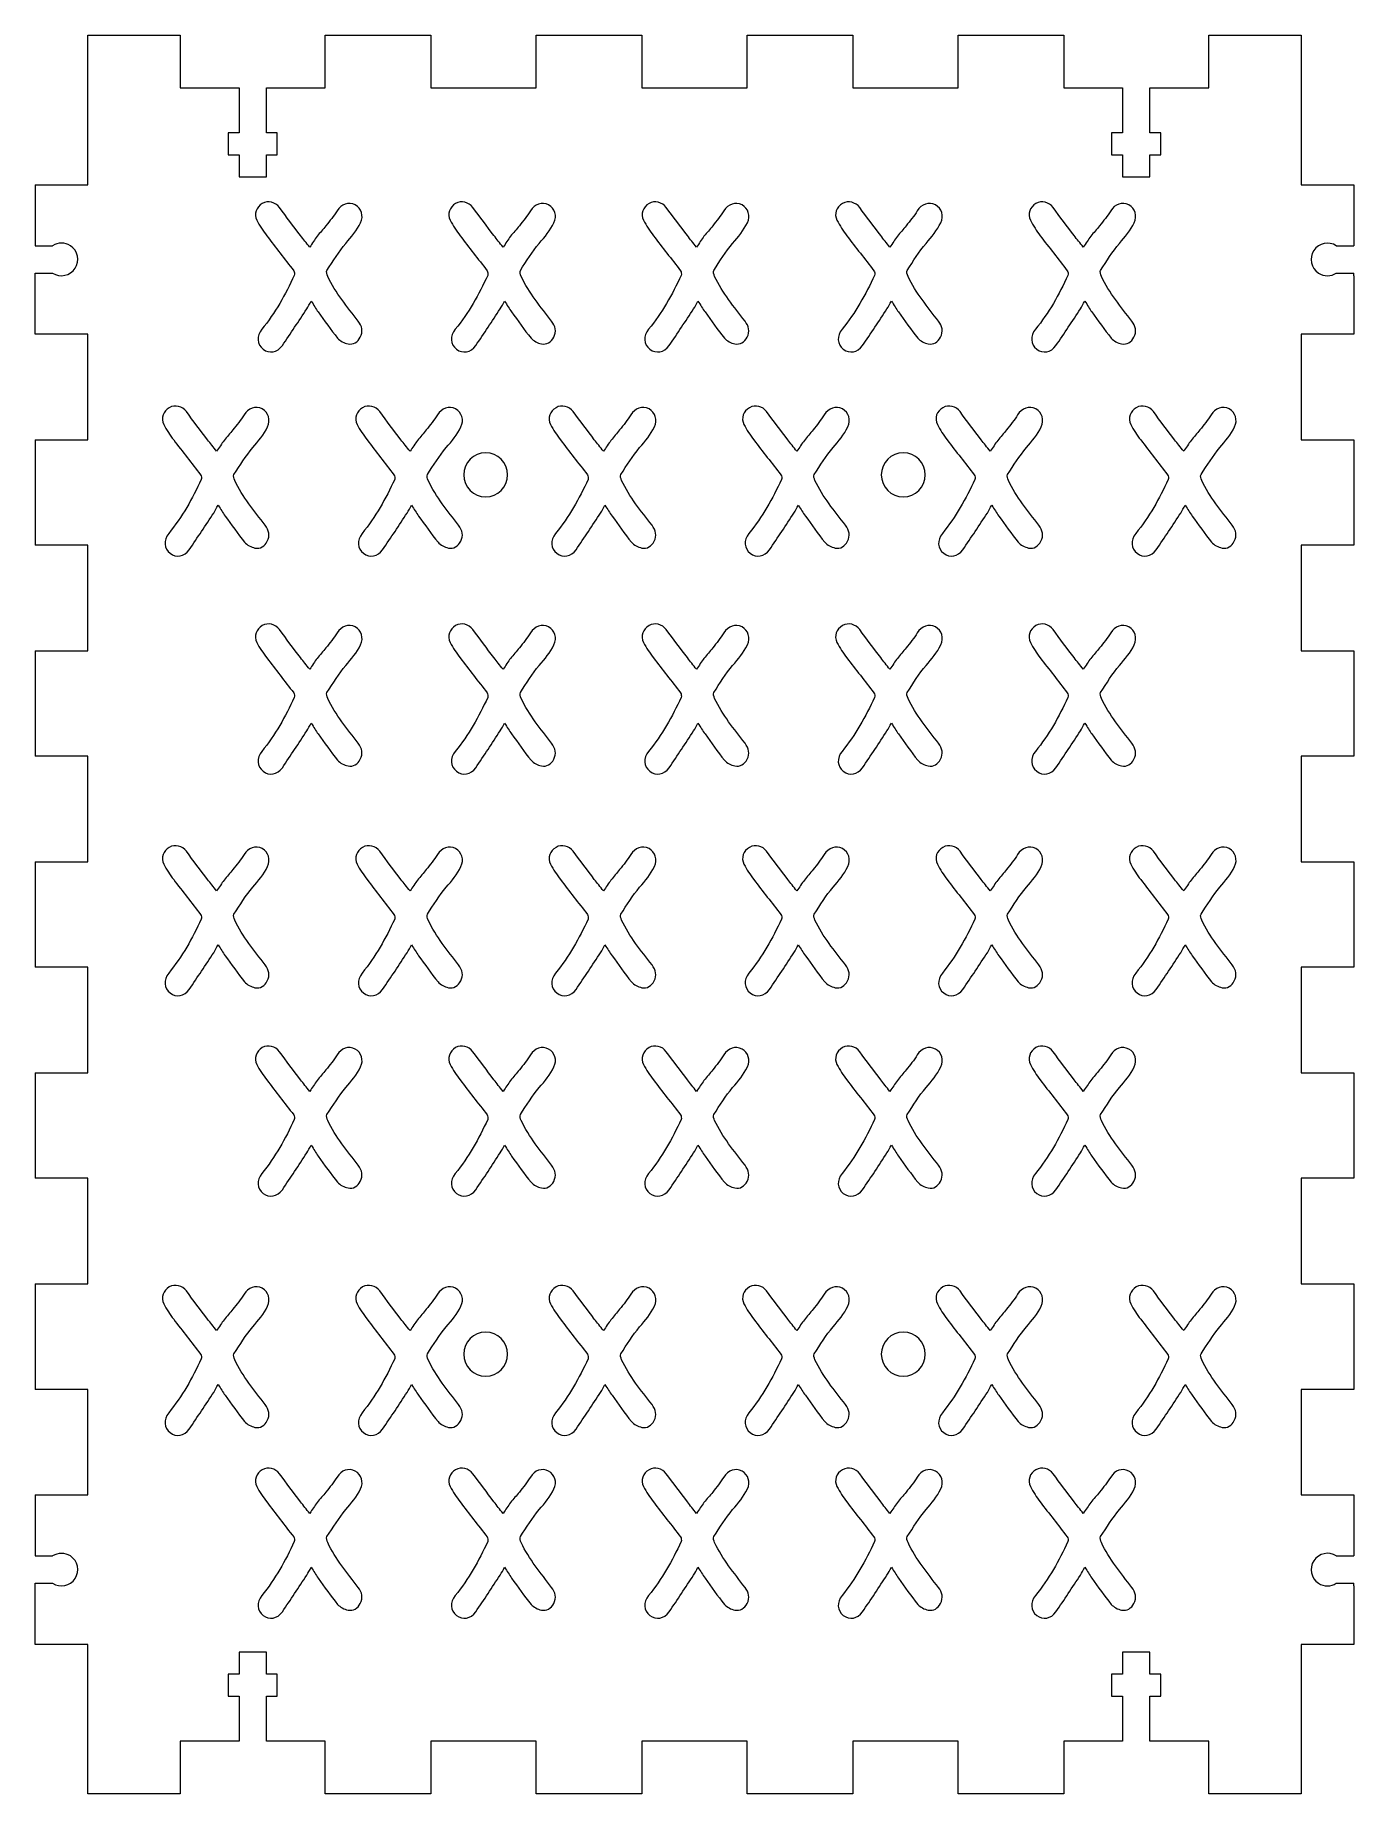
# Model space of a CAD drawing. Header units: inches. Extents: x 30 to 180, y 56 to 256.
import ezdxf

# ---------------------------------------------------------------- set-up
doc = ezdxf.new("R2010")
doc.units = ezdxf.units.IN
doc.header["$MEASUREMENT"] = 0

# ---------------------------------------------------------------- blocks, each defined once
blk = doc.blocks.new('block 2')
at = {"color": 7, "lineweight": 15, "true_color": 0xffffff}
blk.add_open_spline([(126.55, 205.99), (126.55, 207.37), (127.67, 208.49), (129.05, 208.49), (130.43, 208.49), (131.55, 207.37), (131.55, 205.99), (131.55, 204.61), (130.43, 203.49), (129.05, 203.49), (127.67, 203.49), (126.55, 204.61), (126.55, 205.99), (126.55, 205.99), (126.55, 205.99), (126.55, 205.99)], degree=3, knots=[0, 0, 0, 0, 1, 1, 1, 2, 2, 2, 3, 3, 3, 4, 4, 4, 5, 5, 5, 5], dxfattribs=at)
blk = doc.blocks.new('block 3')
at = {"color": 7, "lineweight": 15, "true_color": 0xffffff}
blk.add_open_spline([(126.55, 105.99), (126.55, 107.37), (127.67, 108.49), (129.05, 108.49), (130.43, 108.49), (131.55, 107.37), (131.55, 105.99), (131.55, 104.61), (130.43, 103.49), (129.05, 103.49), (127.67, 103.49), (126.55, 104.61), (126.55, 105.99), (126.55, 105.99), (126.55, 105.99), (126.55, 105.99)], degree=3, knots=[0, 0, 0, 0, 1, 1, 1, 2, 2, 2, 3, 3, 3, 4, 4, 4, 5, 5, 5, 5], dxfattribs=at)
blk = doc.blocks.new('block 4')
at = {"color": 7, "lineweight": 15, "true_color": 0xffffff}
blk.add_open_spline([(79.05, 105.99), (79.05, 107.37), (80.17, 108.49), (81.55, 108.49), (82.93, 108.49), (84.05, 107.37), (84.05, 105.99), (84.05, 104.61), (82.93, 103.49), (81.55, 103.49), (80.17, 103.49), (79.05, 104.61), (79.05, 105.99), (79.05, 105.99), (79.05, 105.99), (79.05, 105.99)], degree=3, knots=[0, 0, 0, 0, 1, 1, 1, 2, 2, 2, 3, 3, 3, 4, 4, 4, 5, 5, 5, 5], dxfattribs=at)
blk = doc.blocks.new('block 5')
at = {"color": 7, "lineweight": 15, "true_color": 0xffffff}
blk.add_open_spline([(79.05, 205.99), (79.05, 207.37), (80.17, 208.49), (81.55, 208.49), (82.93, 208.49), (84.05, 207.37), (84.05, 205.99), (84.05, 204.61), (82.93, 203.49), (81.55, 203.49), (80.17, 203.49), (79.05, 204.61), (79.05, 205.99), (79.05, 205.99), (79.05, 205.99), (79.05, 205.99)], degree=3, knots=[0, 0, 0, 0, 1, 1, 1, 2, 2, 2, 3, 3, 3, 4, 4, 4, 5, 5, 5, 5], dxfattribs=at)
blk = doc.blocks.new('block 6')
at = {"color": 7, "lineweight": 15, "true_color": 0xffffff}
blk.add_open_spline([(47.51, 213.18), (47.05, 213.8), (46.22, 214.01), (45.55, 213.63)], degree=3, dxfattribs=at)
blk = doc.blocks.new('block 7')
at = {"color": 7, "lineweight": 15, "true_color": 0xffffff}
blk.add_open_spline([(45.55, 213.63), (44.88, 213.26), (44.56, 212.42), (44.93, 211.72)], degree=3, dxfattribs=at)
blk = doc.blocks.new('block 8')
at = {"color": 7, "lineweight": 15, "true_color": 0xffffff}
blk.add_open_spline([(44.93, 211.72), (45.24, 211.1), (45.64, 210.52), (46.06, 209.96)], degree=3, dxfattribs=at)
blk = doc.blocks.new('block 9')
at = {"color": 7, "lineweight": 15, "true_color": 0xffffff}
blk.add_open_spline([(46.06, 209.96), (47.06, 208.63), (48.11, 207.32), (49.12, 205.99)], degree=3, dxfattribs=at)
blk = doc.blocks.new('block 10')
at = {"color": 7, "lineweight": 15, "true_color": 0xffffff}
blk.add_open_spline([(49.12, 205.99), (49.22, 205.86), (49.26, 205.6), (49.2, 205.46)], degree=3, dxfattribs=at)
blk = doc.blocks.new('block 11')
at = {"color": 7, "lineweight": 15, "true_color": 0xffffff}
blk.add_open_spline([(49.2, 205.46), (48.18, 203.28), (47.03, 201.2), (45.5, 199.33)], degree=3, dxfattribs=at)
blk = doc.blocks.new('block 12')
at = {"color": 7, "lineweight": 15, "true_color": 0xffffff}
blk.add_open_spline([(45.5, 199.33), (44.87, 198.56), (44.95, 197.61), (45.65, 197.07)], degree=3, dxfattribs=at)
blk = doc.blocks.new('block 13')
at = {"color": 7, "lineweight": 15, "true_color": 0xffffff}
blk.add_open_spline([(45.65, 197.07), (46.34, 196.53), (47.27, 196.68), (47.83, 197.48)], degree=3, dxfattribs=at)
blk = doc.blocks.new('block 14')
at = {"color": 7, "lineweight": 15, "true_color": 0xffffff}
blk.add_open_spline([(47.83, 197.48), (48.78, 198.86), (49.7, 200.26), (50.62, 201.65)], degree=3, dxfattribs=at)
blk = doc.blocks.new('block 15')
at = {"color": 7, "lineweight": 15, "true_color": 0xffffff}
blk.add_open_spline([(50.62, 201.65), (50.8, 201.92), (50.93, 202.22), (51.12, 202.54)], degree=3, dxfattribs=at)
blk = doc.blocks.new('block 16')
at = {"color": 7, "lineweight": 15, "true_color": 0xffffff}
blk.add_open_spline([(51.12, 202.54), (51.41, 202.08), (51.65, 201.68), (51.92, 201.31)], degree=3, dxfattribs=at)
blk = doc.blocks.new('block 17')
at = {"color": 7, "lineweight": 15, "true_color": 0xffffff}
blk.add_open_spline([(51.92, 201.31), (52.64, 200.31), (53.34, 199.28), (54.13, 198.33)], degree=3, dxfattribs=at)
blk = doc.blocks.new('block 18')
at = {"color": 7, "lineweight": 15, "true_color": 0xffffff}
blk.add_open_spline([(54.13, 198.33), (54.4, 198), (54.88, 197.76), (55.31, 197.67)], degree=3, dxfattribs=at)
blk = doc.blocks.new('block 19')
at = {"color": 7, "lineweight": 15, "true_color": 0xffffff}
blk.add_open_spline([(55.31, 197.67), (55.91, 197.54), (56.42, 197.87), (56.71, 198.43)], degree=3, dxfattribs=at)
blk = doc.blocks.new('block 20')
at = {"color": 7, "lineweight": 15, "true_color": 0xffffff}
blk.add_open_spline([(56.71, 198.43), (57.04, 199.08), (56.91, 199.69), (56.47, 200.26)], degree=3, dxfattribs=at)
blk = doc.blocks.new('block 21')
at = {"color": 7, "lineweight": 15, "true_color": 0xffffff}
blk.add_open_spline([(56.47, 200.26), (55.22, 201.89), (53.9, 203.46), (53.01, 205.35)], degree=3, dxfattribs=at)
blk = doc.blocks.new('block 22')
at = {"color": 7, "lineweight": 15, "true_color": 0xffffff}
blk.add_open_spline([(53.01, 205.35), (52.92, 205.55), (52.82, 205.88), (52.92, 206.02)], degree=3, dxfattribs=at)
blk = doc.blocks.new('block 23')
at = {"color": 7, "lineweight": 15, "true_color": 0xffffff}
blk.add_open_spline([(52.92, 206.02), (53.6, 207.07), (54.26, 208.15), (55.06, 209.09)], degree=3, dxfattribs=at)
blk = doc.blocks.new('block 24')
at = {"color": 7, "lineweight": 15, "true_color": 0xffffff}
blk.add_open_spline([(55.06, 209.09), (55.7, 209.84), (56.32, 210.56), (56.74, 211.45)], degree=3, dxfattribs=at)
blk = doc.blocks.new('block 25')
at = {"color": 7, "lineweight": 15, "true_color": 0xffffff}
blk.add_open_spline([(56.74, 211.45), (57.11, 212.22), (56.85, 213.09), (56.13, 213.48)], degree=3, dxfattribs=at)
blk = doc.blocks.new('block 26')
at = {"color": 7, "lineweight": 15, "true_color": 0xffffff}
blk.add_open_spline([(56.13, 213.48), (55.38, 213.88), (54.52, 213.56), (54.06, 212.81)], degree=3, dxfattribs=at)
blk = doc.blocks.new('block 27')
at = {"color": 7, "lineweight": 15, "true_color": 0xffffff}
blk.add_open_spline([(54.06, 212.81), (53.69, 212.21), (53.24, 211.66), (52.79, 211.1)], degree=3, dxfattribs=at)
blk = doc.blocks.new('block 28')
at = {"color": 7, "lineweight": 15, "true_color": 0xffffff}
blk.add_open_spline([(52.79, 211.1), (52.48, 210.69), (52.12, 210.32), (51.8, 209.91)], degree=3, dxfattribs=at)
blk = doc.blocks.new('block 29')
at = {"color": 7, "lineweight": 15, "true_color": 0xffffff}
blk.add_open_spline([(51.8, 209.91), (51.51, 209.52), (51.25, 209.11), (50.95, 208.67)], degree=3, dxfattribs=at)
blk = doc.blocks.new('block 30')
at = {"color": 7, "lineweight": 15, "true_color": 0xffffff}
blk.add_open_spline([(50.95, 208.67), (50.57, 209.15), (50.23, 209.56), (49.91, 209.98)], degree=3, dxfattribs=at)
blk = doc.blocks.new('block 31')
at = {"color": 7, "lineweight": 15, "true_color": 0xffffff}
blk.add_open_spline([(49.91, 209.98), (49.11, 211.04), (48.29, 212.11), (47.51, 213.18)], degree=3, dxfattribs=at)
blk = doc.blocks.new('block 32')
at = {"color": 7, "lineweight": 15, "true_color": 0xffffff}
blk.add_open_spline([(47.51, 163.18), (47.05, 163.8), (46.22, 164.01), (45.55, 163.63)], degree=3, dxfattribs=at)
blk = doc.blocks.new('block 33')
at = {"color": 7, "lineweight": 15, "true_color": 0xffffff}
blk.add_open_spline([(45.55, 163.63), (44.88, 163.26), (44.56, 162.42), (44.93, 161.72)], degree=3, dxfattribs=at)
blk = doc.blocks.new('block 34')
at = {"color": 7, "lineweight": 15, "true_color": 0xffffff}
blk.add_open_spline([(44.93, 161.72), (45.24, 161.1), (45.64, 160.52), (46.06, 159.96)], degree=3, dxfattribs=at)
blk = doc.blocks.new('block 35')
at = {"color": 7, "lineweight": 15, "true_color": 0xffffff}
blk.add_open_spline([(46.06, 159.96), (47.06, 158.63), (48.11, 157.32), (49.12, 155.99)], degree=3, dxfattribs=at)
blk = doc.blocks.new('block 36')
at = {"color": 7, "lineweight": 15, "true_color": 0xffffff}
blk.add_open_spline([(49.12, 155.99), (49.22, 155.86), (49.26, 155.6), (49.2, 155.46)], degree=3, dxfattribs=at)
blk = doc.blocks.new('block 37')
at = {"color": 7, "lineweight": 15, "true_color": 0xffffff}
blk.add_open_spline([(49.2, 155.46), (48.18, 153.28), (47.03, 151.2), (45.5, 149.33)], degree=3, dxfattribs=at)
blk = doc.blocks.new('block 38')
at = {"color": 7, "lineweight": 15, "true_color": 0xffffff}
blk.add_open_spline([(45.5, 149.33), (44.87, 148.56), (44.95, 147.61), (45.65, 147.07)], degree=3, dxfattribs=at)
blk = doc.blocks.new('block 39')
at = {"color": 7, "lineweight": 15, "true_color": 0xffffff}
blk.add_open_spline([(45.65, 147.07), (46.34, 146.53), (47.27, 146.68), (47.83, 147.48)], degree=3, dxfattribs=at)
blk = doc.blocks.new('block 40')
at = {"color": 7, "lineweight": 15, "true_color": 0xffffff}
blk.add_open_spline([(47.83, 147.48), (48.78, 148.86), (49.7, 150.26), (50.62, 151.65)], degree=3, dxfattribs=at)
blk = doc.blocks.new('block 41')
at = {"color": 7, "lineweight": 15, "true_color": 0xffffff}
blk.add_open_spline([(50.62, 151.65), (50.8, 151.92), (50.93, 152.22), (51.12, 152.54)], degree=3, dxfattribs=at)
blk = doc.blocks.new('block 42')
at = {"color": 7, "lineweight": 15, "true_color": 0xffffff}
blk.add_open_spline([(51.12, 152.54), (51.41, 152.08), (51.65, 151.68), (51.92, 151.31)], degree=3, dxfattribs=at)
blk = doc.blocks.new('block 43')
at = {"color": 7, "lineweight": 15, "true_color": 0xffffff}
blk.add_open_spline([(51.92, 151.31), (52.64, 150.31), (53.34, 149.28), (54.13, 148.33)], degree=3, dxfattribs=at)
blk = doc.blocks.new('block 44')
at = {"color": 7, "lineweight": 15, "true_color": 0xffffff}
blk.add_open_spline([(54.13, 148.33), (54.4, 148), (54.88, 147.76), (55.31, 147.67)], degree=3, dxfattribs=at)
blk = doc.blocks.new('block 45')
at = {"color": 7, "lineweight": 15, "true_color": 0xffffff}
blk.add_open_spline([(55.31, 147.67), (55.91, 147.54), (56.42, 147.87), (56.71, 148.43)], degree=3, dxfattribs=at)
blk = doc.blocks.new('block 46')
at = {"color": 7, "lineweight": 15, "true_color": 0xffffff}
blk.add_open_spline([(56.71, 148.43), (57.04, 149.08), (56.91, 149.69), (56.47, 150.26)], degree=3, dxfattribs=at)
blk = doc.blocks.new('block 47')
at = {"color": 7, "lineweight": 15, "true_color": 0xffffff}
blk.add_open_spline([(56.47, 150.26), (55.22, 151.89), (53.9, 153.46), (53.01, 155.35)], degree=3, dxfattribs=at)
blk = doc.blocks.new('block 48')
at = {"color": 7, "lineweight": 15, "true_color": 0xffffff}
blk.add_open_spline([(53.01, 155.35), (52.92, 155.55), (52.82, 155.88), (52.92, 156.02)], degree=3, dxfattribs=at)
blk = doc.blocks.new('block 49')
at = {"color": 7, "lineweight": 15, "true_color": 0xffffff}
blk.add_open_spline([(52.92, 156.02), (53.6, 157.07), (54.26, 158.15), (55.06, 159.09)], degree=3, dxfattribs=at)
blk = doc.blocks.new('block 50')
at = {"color": 7, "lineweight": 15, "true_color": 0xffffff}
blk.add_open_spline([(55.06, 159.09), (55.7, 159.84), (56.32, 160.56), (56.74, 161.45)], degree=3, dxfattribs=at)
blk = doc.blocks.new('block 51')
at = {"color": 7, "lineweight": 15, "true_color": 0xffffff}
blk.add_open_spline([(56.74, 161.45), (57.11, 162.22), (56.85, 163.09), (56.13, 163.48)], degree=3, dxfattribs=at)
blk = doc.blocks.new('block 52')
at = {"color": 7, "lineweight": 15, "true_color": 0xffffff}
blk.add_open_spline([(56.13, 163.48), (55.38, 163.88), (54.52, 163.56), (54.06, 162.81)], degree=3, dxfattribs=at)
blk = doc.blocks.new('block 53')
at = {"color": 7, "lineweight": 15, "true_color": 0xffffff}
blk.add_open_spline([(54.06, 162.81), (53.69, 162.21), (53.24, 161.66), (52.79, 161.1)], degree=3, dxfattribs=at)
blk = doc.blocks.new('block 54')
at = {"color": 7, "lineweight": 15, "true_color": 0xffffff}
blk.add_open_spline([(52.79, 161.1), (52.48, 160.69), (52.12, 160.32), (51.8, 159.91)], degree=3, dxfattribs=at)
blk = doc.blocks.new('block 55')
at = {"color": 7, "lineweight": 15, "true_color": 0xffffff}
blk.add_open_spline([(51.8, 159.91), (51.51, 159.52), (51.25, 159.11), (50.95, 158.67)], degree=3, dxfattribs=at)
blk = doc.blocks.new('block 56')
at = {"color": 7, "lineweight": 15, "true_color": 0xffffff}
blk.add_open_spline([(50.95, 158.67), (50.57, 159.15), (50.23, 159.56), (49.91, 159.98)], degree=3, dxfattribs=at)
blk = doc.blocks.new('block 57')
at = {"color": 7, "lineweight": 15, "true_color": 0xffffff}
blk.add_open_spline([(49.91, 159.98), (49.11, 161.04), (48.29, 162.11), (47.51, 163.18)], degree=3, dxfattribs=at)
blk = doc.blocks.new('block 58')
at = {"color": 7, "lineweight": 15, "true_color": 0xffffff}
blk.add_open_spline([(69.51, 113.18), (69.05, 113.8), (68.22, 114.01), (67.55, 113.63)], degree=3, dxfattribs=at)
blk = doc.blocks.new('block 59')
at = {"color": 7, "lineweight": 15, "true_color": 0xffffff}
blk.add_open_spline([(67.55, 113.63), (66.88, 113.26), (66.56, 112.42), (66.93, 111.72)], degree=3, dxfattribs=at)
blk = doc.blocks.new('block 60')
at = {"color": 7, "lineweight": 15, "true_color": 0xffffff}
blk.add_open_spline([(66.93, 111.72), (67.24, 111.1), (67.64, 110.52), (68.06, 109.96)], degree=3, dxfattribs=at)
blk = doc.blocks.new('block 61')
at = {"color": 7, "lineweight": 15, "true_color": 0xffffff}
blk.add_open_spline([(68.06, 109.96), (69.06, 108.63), (70.11, 107.32), (71.12, 105.99)], degree=3, dxfattribs=at)
blk = doc.blocks.new('block 62')
at = {"color": 7, "lineweight": 15, "true_color": 0xffffff}
blk.add_open_spline([(71.12, 105.99), (71.22, 105.86), (71.26, 105.6), (71.2, 105.46)], degree=3, dxfattribs=at)
blk = doc.blocks.new('block 63')
at = {"color": 7, "lineweight": 15, "true_color": 0xffffff}
blk.add_open_spline([(71.2, 105.46), (70.18, 103.28), (69.03, 101.2), (67.5, 99.33)], degree=3, dxfattribs=at)
blk = doc.blocks.new('block 64')
at = {"color": 7, "lineweight": 15, "true_color": 0xffffff}
blk.add_open_spline([(67.5, 99.33), (66.87, 98.56), (66.95, 97.61), (67.65, 97.07)], degree=3, dxfattribs=at)
blk = doc.blocks.new('block 65')
at = {"color": 7, "lineweight": 15, "true_color": 0xffffff}
blk.add_open_spline([(67.65, 97.07), (68.34, 96.53), (69.27, 96.68), (69.83, 97.48)], degree=3, dxfattribs=at)
blk = doc.blocks.new('block 66')
at = {"color": 7, "lineweight": 15, "true_color": 0xffffff}
blk.add_open_spline([(69.83, 97.48), (70.78, 98.86), (71.7, 100.26), (72.62, 101.65)], degree=3, dxfattribs=at)
blk = doc.blocks.new('block 67')
at = {"color": 7, "lineweight": 15, "true_color": 0xffffff}
blk.add_open_spline([(72.62, 101.65), (72.8, 101.92), (72.93, 102.22), (73.12, 102.54)], degree=3, dxfattribs=at)
blk = doc.blocks.new('block 68')
at = {"color": 7, "lineweight": 15, "true_color": 0xffffff}
blk.add_open_spline([(73.12, 102.54), (73.41, 102.08), (73.65, 101.68), (73.92, 101.31)], degree=3, dxfattribs=at)
blk = doc.blocks.new('block 69')
at = {"color": 7, "lineweight": 15, "true_color": 0xffffff}
blk.add_open_spline([(73.92, 101.31), (74.64, 100.31), (75.34, 99.28), (76.13, 98.33)], degree=3, dxfattribs=at)
blk = doc.blocks.new('block 70')
at = {"color": 7, "lineweight": 15, "true_color": 0xffffff}
blk.add_open_spline([(76.13, 98.33), (76.4, 98), (76.88, 97.76), (77.31, 97.67)], degree=3, dxfattribs=at)
blk = doc.blocks.new('block 71')
at = {"color": 7, "lineweight": 15, "true_color": 0xffffff}
blk.add_open_spline([(77.31, 97.67), (77.91, 97.54), (78.42, 97.87), (78.71, 98.43)], degree=3, dxfattribs=at)
blk = doc.blocks.new('block 72')
at = {"color": 7, "lineweight": 15, "true_color": 0xffffff}
blk.add_open_spline([(78.71, 98.43), (79.04, 99.08), (78.91, 99.69), (78.47, 100.26)], degree=3, dxfattribs=at)
blk = doc.blocks.new('block 73')
at = {"color": 7, "lineweight": 15, "true_color": 0xffffff}
blk.add_open_spline([(78.47, 100.26), (77.22, 101.89), (75.9, 103.46), (75.01, 105.35)], degree=3, dxfattribs=at)
blk = doc.blocks.new('block 74')
at = {"color": 7, "lineweight": 15, "true_color": 0xffffff}
blk.add_open_spline([(75.01, 105.35), (74.92, 105.55), (74.82, 105.88), (74.92, 106.02)], degree=3, dxfattribs=at)
blk = doc.blocks.new('block 75')
at = {"color": 7, "lineweight": 15, "true_color": 0xffffff}
blk.add_open_spline([(74.92, 106.02), (75.6, 107.07), (76.26, 108.15), (77.06, 109.09)], degree=3, dxfattribs=at)
blk = doc.blocks.new('block 76')
at = {"color": 7, "lineweight": 15, "true_color": 0xffffff}
blk.add_open_spline([(77.06, 109.09), (77.7, 109.84), (78.32, 110.56), (78.74, 111.45)], degree=3, dxfattribs=at)
blk = doc.blocks.new('block 77')
at = {"color": 7, "lineweight": 15, "true_color": 0xffffff}
blk.add_open_spline([(78.74, 111.45), (79.11, 112.22), (78.85, 113.09), (78.13, 113.48)], degree=3, dxfattribs=at)
blk = doc.blocks.new('block 78')
at = {"color": 7, "lineweight": 15, "true_color": 0xffffff}
blk.add_open_spline([(78.13, 113.48), (77.38, 113.88), (76.52, 113.56), (76.06, 112.81)], degree=3, dxfattribs=at)
blk = doc.blocks.new('block 79')
at = {"color": 7, "lineweight": 15, "true_color": 0xffffff}
blk.add_open_spline([(76.06, 112.81), (75.69, 112.21), (75.24, 111.66), (74.79, 111.1)], degree=3, dxfattribs=at)
blk = doc.blocks.new('block 80')
at = {"color": 7, "lineweight": 15, "true_color": 0xffffff}
blk.add_open_spline([(74.79, 111.1), (74.48, 110.69), (74.12, 110.32), (73.8, 109.91)], degree=3, dxfattribs=at)
blk = doc.blocks.new('block 81')
at = {"color": 7, "lineweight": 15, "true_color": 0xffffff}
blk.add_open_spline([(73.8, 109.91), (73.51, 109.52), (73.25, 109.11), (72.95, 108.67)], degree=3, dxfattribs=at)
blk = doc.blocks.new('block 82')
at = {"color": 7, "lineweight": 15, "true_color": 0xffffff}
blk.add_open_spline([(72.95, 108.67), (72.57, 109.15), (72.23, 109.56), (71.91, 109.98)], degree=3, dxfattribs=at)
blk = doc.blocks.new('block 83')
at = {"color": 7, "lineweight": 15, "true_color": 0xffffff}
blk.add_open_spline([(71.91, 109.98), (71.11, 111.04), (70.29, 112.11), (69.51, 113.18)], degree=3, dxfattribs=at)
blk = doc.blocks.new('block 84')
at = {"color": 7, "lineweight": 15, "true_color": 0xffffff}
blk.add_open_spline([(69.51, 163.18), (69.05, 163.8), (68.22, 164.01), (67.55, 163.63)], degree=3, dxfattribs=at)
blk = doc.blocks.new('block 85')
at = {"color": 7, "lineweight": 15, "true_color": 0xffffff}
blk.add_open_spline([(67.55, 163.63), (66.88, 163.26), (66.56, 162.42), (66.93, 161.72)], degree=3, dxfattribs=at)
blk = doc.blocks.new('block 86')
at = {"color": 7, "lineweight": 15, "true_color": 0xffffff}
blk.add_open_spline([(66.93, 161.72), (67.24, 161.1), (67.64, 160.52), (68.06, 159.96)], degree=3, dxfattribs=at)
blk = doc.blocks.new('block 87')
at = {"color": 7, "lineweight": 15, "true_color": 0xffffff}
blk.add_open_spline([(68.06, 159.96), (69.06, 158.63), (70.11, 157.32), (71.12, 155.99)], degree=3, dxfattribs=at)
blk = doc.blocks.new('block 88')
at = {"color": 7, "lineweight": 15, "true_color": 0xffffff}
blk.add_open_spline([(71.12, 155.99), (71.22, 155.86), (71.26, 155.6), (71.2, 155.46)], degree=3, dxfattribs=at)
blk = doc.blocks.new('block 89')
at = {"color": 7, "lineweight": 15, "true_color": 0xffffff}
blk.add_open_spline([(71.2, 155.46), (70.18, 153.28), (69.03, 151.2), (67.5, 149.33)], degree=3, dxfattribs=at)
blk = doc.blocks.new('block 90')
at = {"color": 7, "lineweight": 15, "true_color": 0xffffff}
blk.add_open_spline([(67.5, 149.33), (66.87, 148.56), (66.95, 147.61), (67.65, 147.07)], degree=3, dxfattribs=at)
blk = doc.blocks.new('block 91')
at = {"color": 7, "lineweight": 15, "true_color": 0xffffff}
blk.add_open_spline([(67.65, 147.07), (68.34, 146.53), (69.27, 146.68), (69.83, 147.48)], degree=3, dxfattribs=at)
blk = doc.blocks.new('block 92')
at = {"color": 7, "lineweight": 15, "true_color": 0xffffff}
blk.add_open_spline([(69.83, 147.48), (70.78, 148.86), (71.7, 150.26), (72.62, 151.65)], degree=3, dxfattribs=at)
blk = doc.blocks.new('block 93')
at = {"color": 7, "lineweight": 15, "true_color": 0xffffff}
blk.add_open_spline([(72.62, 151.65), (72.8, 151.92), (72.93, 152.22), (73.12, 152.54)], degree=3, dxfattribs=at)
blk = doc.blocks.new('block 94')
at = {"color": 7, "lineweight": 15, "true_color": 0xffffff}
blk.add_open_spline([(73.12, 152.54), (73.41, 152.08), (73.65, 151.68), (73.92, 151.31)], degree=3, dxfattribs=at)
blk = doc.blocks.new('block 95')
at = {"color": 7, "lineweight": 15, "true_color": 0xffffff}
blk.add_open_spline([(73.92, 151.31), (74.64, 150.31), (75.34, 149.28), (76.13, 148.33)], degree=3, dxfattribs=at)
blk = doc.blocks.new('block 96')
at = {"color": 7, "lineweight": 15, "true_color": 0xffffff}
blk.add_open_spline([(76.13, 148.33), (76.4, 148), (76.88, 147.76), (77.31, 147.67)], degree=3, dxfattribs=at)
blk = doc.blocks.new('block 97')
at = {"color": 7, "lineweight": 15, "true_color": 0xffffff}
blk.add_open_spline([(77.31, 147.67), (77.91, 147.54), (78.42, 147.87), (78.71, 148.43)], degree=3, dxfattribs=at)
blk = doc.blocks.new('block 98')
at = {"color": 7, "lineweight": 15, "true_color": 0xffffff}
blk.add_open_spline([(78.71, 148.43), (79.04, 149.08), (78.91, 149.69), (78.47, 150.26)], degree=3, dxfattribs=at)
blk = doc.blocks.new('block 99')
at = {"color": 7, "lineweight": 15, "true_color": 0xffffff}
blk.add_open_spline([(78.47, 150.26), (77.22, 151.89), (75.9, 153.46), (75.01, 155.35)], degree=3, dxfattribs=at)
blk = doc.blocks.new('block 100')
at = {"color": 7, "lineweight": 15, "true_color": 0xffffff}
blk.add_open_spline([(75.01, 155.35), (74.92, 155.55), (74.82, 155.88), (74.92, 156.02)], degree=3, dxfattribs=at)
blk = doc.blocks.new('block 101')
at = {"color": 7, "lineweight": 15, "true_color": 0xffffff}
blk.add_open_spline([(74.92, 156.02), (75.6, 157.07), (76.26, 158.15), (77.06, 159.09)], degree=3, dxfattribs=at)
blk = doc.blocks.new('block 102')
at = {"color": 7, "lineweight": 15, "true_color": 0xffffff}
blk.add_open_spline([(77.06, 159.09), (77.7, 159.84), (78.32, 160.56), (78.74, 161.45)], degree=3, dxfattribs=at)
blk = doc.blocks.new('block 103')
at = {"color": 7, "lineweight": 15, "true_color": 0xffffff}
blk.add_open_spline([(78.74, 161.45), (79.11, 162.22), (78.85, 163.09), (78.13, 163.48)], degree=3, dxfattribs=at)
blk = doc.blocks.new('block 104')
at = {"color": 7, "lineweight": 15, "true_color": 0xffffff}
blk.add_open_spline([(78.13, 163.48), (77.38, 163.88), (76.52, 163.56), (76.06, 162.81)], degree=3, dxfattribs=at)
blk = doc.blocks.new('block 105')
at = {"color": 7, "lineweight": 15, "true_color": 0xffffff}
blk.add_open_spline([(76.06, 162.81), (75.69, 162.21), (75.24, 161.66), (74.79, 161.1)], degree=3, dxfattribs=at)
blk = doc.blocks.new('block 106')
at = {"color": 7, "lineweight": 15, "true_color": 0xffffff}
blk.add_open_spline([(74.79, 161.1), (74.48, 160.69), (74.12, 160.32), (73.8, 159.91)], degree=3, dxfattribs=at)
blk = doc.blocks.new('block 107')
at = {"color": 7, "lineweight": 15, "true_color": 0xffffff}
blk.add_open_spline([(73.8, 159.91), (73.51, 159.52), (73.25, 159.11), (72.95, 158.67)], degree=3, dxfattribs=at)
blk = doc.blocks.new('block 108')
at = {"color": 7, "lineweight": 15, "true_color": 0xffffff}
blk.add_open_spline([(72.95, 158.67), (72.57, 159.15), (72.23, 159.56), (71.91, 159.98)], degree=3, dxfattribs=at)
blk = doc.blocks.new('block 109')
at = {"color": 7, "lineweight": 15, "true_color": 0xffffff}
blk.add_open_spline([(71.91, 159.98), (71.11, 161.04), (70.29, 162.11), (69.51, 163.18)], degree=3, dxfattribs=at)
blk = doc.blocks.new('block 110')
at = {"color": 7, "lineweight": 15, "true_color": 0xffffff}
blk.add_open_spline([(69.51, 213.18), (69.05, 213.8), (68.22, 214.01), (67.55, 213.63)], degree=3, dxfattribs=at)
blk = doc.blocks.new('block 111')
at = {"color": 7, "lineweight": 15, "true_color": 0xffffff}
blk.add_open_spline([(67.55, 213.63), (66.88, 213.26), (66.56, 212.42), (66.93, 211.72)], degree=3, dxfattribs=at)
blk = doc.blocks.new('block 112')
at = {"color": 7, "lineweight": 15, "true_color": 0xffffff}
blk.add_open_spline([(66.93, 211.72), (67.24, 211.1), (67.64, 210.52), (68.06, 209.96)], degree=3, dxfattribs=at)
blk = doc.blocks.new('block 113')
at = {"color": 7, "lineweight": 15, "true_color": 0xffffff}
blk.add_open_spline([(68.06, 209.96), (69.06, 208.63), (70.11, 207.32), (71.12, 205.99)], degree=3, dxfattribs=at)
blk = doc.blocks.new('block 114')
at = {"color": 7, "lineweight": 15, "true_color": 0xffffff}
blk.add_open_spline([(71.12, 205.99), (71.22, 205.86), (71.26, 205.6), (71.2, 205.46)], degree=3, dxfattribs=at)
blk = doc.blocks.new('block 115')
at = {"color": 7, "lineweight": 15, "true_color": 0xffffff}
blk.add_open_spline([(71.2, 205.46), (70.18, 203.28), (69.03, 201.2), (67.5, 199.33)], degree=3, dxfattribs=at)
blk = doc.blocks.new('block 116')
at = {"color": 7, "lineweight": 15, "true_color": 0xffffff}
blk.add_open_spline([(67.5, 199.33), (66.87, 198.56), (66.95, 197.61), (67.65, 197.07)], degree=3, dxfattribs=at)
blk = doc.blocks.new('block 117')
at = {"color": 7, "lineweight": 15, "true_color": 0xffffff}
blk.add_open_spline([(67.65, 197.07), (68.34, 196.53), (69.27, 196.68), (69.83, 197.48)], degree=3, dxfattribs=at)
blk = doc.blocks.new('block 118')
at = {"color": 7, "lineweight": 15, "true_color": 0xffffff}
blk.add_open_spline([(69.83, 197.48), (70.78, 198.86), (71.7, 200.26), (72.62, 201.65)], degree=3, dxfattribs=at)
blk = doc.blocks.new('block 119')
at = {"color": 7, "lineweight": 15, "true_color": 0xffffff}
blk.add_open_spline([(72.62, 201.65), (72.8, 201.92), (72.93, 202.22), (73.12, 202.54)], degree=3, dxfattribs=at)
blk = doc.blocks.new('block 120')
at = {"color": 7, "lineweight": 15, "true_color": 0xffffff}
blk.add_open_spline([(73.12, 202.54), (73.41, 202.08), (73.65, 201.68), (73.92, 201.31)], degree=3, dxfattribs=at)
blk = doc.blocks.new('block 121')
at = {"color": 7, "lineweight": 15, "true_color": 0xffffff}
blk.add_open_spline([(73.92, 201.31), (74.64, 200.31), (75.34, 199.28), (76.13, 198.33)], degree=3, dxfattribs=at)
blk = doc.blocks.new('block 122')
at = {"color": 7, "lineweight": 15, "true_color": 0xffffff}
blk.add_open_spline([(76.13, 198.33), (76.4, 198), (76.88, 197.76), (77.31, 197.67)], degree=3, dxfattribs=at)
blk = doc.blocks.new('block 123')
at = {"color": 7, "lineweight": 15, "true_color": 0xffffff}
blk.add_open_spline([(77.31, 197.67), (77.91, 197.54), (78.42, 197.87), (78.71, 198.43)], degree=3, dxfattribs=at)
blk = doc.blocks.new('block 124')
at = {"color": 7, "lineweight": 15, "true_color": 0xffffff}
blk.add_open_spline([(78.71, 198.43), (79.04, 199.08), (78.91, 199.69), (78.47, 200.26)], degree=3, dxfattribs=at)
blk = doc.blocks.new('block 125')
at = {"color": 7, "lineweight": 15, "true_color": 0xffffff}
blk.add_open_spline([(78.47, 200.26), (77.22, 201.89), (75.9, 203.46), (75.01, 205.35)], degree=3, dxfattribs=at)
blk = doc.blocks.new('block 126')
at = {"color": 7, "lineweight": 15, "true_color": 0xffffff}
blk.add_open_spline([(75.01, 205.35), (74.92, 205.55), (74.82, 205.88), (74.92, 206.02)], degree=3, dxfattribs=at)
blk = doc.blocks.new('block 127')
at = {"color": 7, "lineweight": 15, "true_color": 0xffffff}
blk.add_open_spline([(74.92, 206.02), (75.6, 207.07), (76.26, 208.15), (77.06, 209.09)], degree=3, dxfattribs=at)
blk = doc.blocks.new('block 128')
at = {"color": 7, "lineweight": 15, "true_color": 0xffffff}
blk.add_open_spline([(77.06, 209.09), (77.7, 209.84), (78.32, 210.56), (78.74, 211.45)], degree=3, dxfattribs=at)
blk = doc.blocks.new('block 129')
at = {"color": 7, "lineweight": 15, "true_color": 0xffffff}
blk.add_open_spline([(78.74, 211.45), (79.11, 212.22), (78.85, 213.09), (78.13, 213.48)], degree=3, dxfattribs=at)
blk = doc.blocks.new('block 130')
at = {"color": 7, "lineweight": 15, "true_color": 0xffffff}
blk.add_open_spline([(78.13, 213.48), (77.38, 213.88), (76.52, 213.56), (76.06, 212.81)], degree=3, dxfattribs=at)
blk = doc.blocks.new('block 131')
at = {"color": 7, "lineweight": 15, "true_color": 0xffffff}
blk.add_open_spline([(76.06, 212.81), (75.69, 212.21), (75.24, 211.66), (74.79, 211.1)], degree=3, dxfattribs=at)
blk = doc.blocks.new('block 132')
at = {"color": 7, "lineweight": 15, "true_color": 0xffffff}
blk.add_open_spline([(74.79, 211.1), (74.48, 210.69), (74.12, 210.32), (73.8, 209.91)], degree=3, dxfattribs=at)
blk = doc.blocks.new('block 133')
at = {"color": 7, "lineweight": 15, "true_color": 0xffffff}
blk.add_open_spline([(73.8, 209.91), (73.51, 209.52), (73.25, 209.11), (72.95, 208.67)], degree=3, dxfattribs=at)
blk = doc.blocks.new('block 134')
at = {"color": 7, "lineweight": 15, "true_color": 0xffffff}
blk.add_open_spline([(72.95, 208.67), (72.57, 209.15), (72.23, 209.56), (71.91, 209.98)], degree=3, dxfattribs=at)
blk = doc.blocks.new('block 135')
at = {"color": 7, "lineweight": 15, "true_color": 0xffffff}
blk.add_open_spline([(71.91, 209.98), (71.11, 211.04), (70.29, 212.11), (69.51, 213.18)], degree=3, dxfattribs=at)
blk = doc.blocks.new('block 136')
at = {"color": 7, "lineweight": 15, "true_color": 0xffffff}
blk.add_open_spline([(47.51, 113.18), (47.05, 113.8), (46.22, 114.01), (45.55, 113.63)], degree=3, dxfattribs=at)
blk = doc.blocks.new('block 137')
at = {"color": 7, "lineweight": 15, "true_color": 0xffffff}
blk.add_open_spline([(45.55, 113.63), (44.88, 113.26), (44.56, 112.42), (44.93, 111.72)], degree=3, dxfattribs=at)
blk = doc.blocks.new('block 138')
at = {"color": 7, "lineweight": 15, "true_color": 0xffffff}
blk.add_open_spline([(44.93, 111.72), (45.24, 111.1), (45.64, 110.52), (46.06, 109.96)], degree=3, dxfattribs=at)
blk = doc.blocks.new('block 139')
at = {"color": 7, "lineweight": 15, "true_color": 0xffffff}
blk.add_open_spline([(46.06, 109.96), (47.06, 108.63), (48.11, 107.32), (49.12, 105.99)], degree=3, dxfattribs=at)
blk = doc.blocks.new('block 140')
at = {"color": 7, "lineweight": 15, "true_color": 0xffffff}
blk.add_open_spline([(49.12, 105.99), (49.22, 105.86), (49.26, 105.6), (49.2, 105.46)], degree=3, dxfattribs=at)
blk = doc.blocks.new('block 141')
at = {"color": 7, "lineweight": 15, "true_color": 0xffffff}
blk.add_open_spline([(49.2, 105.46), (48.18, 103.28), (47.03, 101.2), (45.5, 99.33)], degree=3, dxfattribs=at)
blk = doc.blocks.new('block 142')
at = {"color": 7, "lineweight": 15, "true_color": 0xffffff}
blk.add_open_spline([(45.5, 99.33), (44.87, 98.56), (44.95, 97.61), (45.65, 97.07)], degree=3, dxfattribs=at)
blk = doc.blocks.new('block 143')
at = {"color": 7, "lineweight": 15, "true_color": 0xffffff}
blk.add_open_spline([(45.65, 97.07), (46.34, 96.53), (47.27, 96.68), (47.83, 97.48)], degree=3, dxfattribs=at)
blk = doc.blocks.new('block 144')
at = {"color": 7, "lineweight": 15, "true_color": 0xffffff}
blk.add_open_spline([(47.83, 97.48), (48.78, 98.86), (49.7, 100.26), (50.62, 101.65)], degree=3, dxfattribs=at)
blk = doc.blocks.new('block 145')
at = {"color": 7, "lineweight": 15, "true_color": 0xffffff}
blk.add_open_spline([(50.62, 101.65), (50.8, 101.92), (50.93, 102.22), (51.12, 102.54)], degree=3, dxfattribs=at)
blk = doc.blocks.new('block 146')
at = {"color": 7, "lineweight": 15, "true_color": 0xffffff}
blk.add_open_spline([(51.12, 102.54), (51.41, 102.08), (51.65, 101.68), (51.92, 101.31)], degree=3, dxfattribs=at)
blk = doc.blocks.new('block 147')
at = {"color": 7, "lineweight": 15, "true_color": 0xffffff}
blk.add_open_spline([(51.92, 101.31), (52.64, 100.31), (53.34, 99.28), (54.13, 98.33)], degree=3, dxfattribs=at)
blk = doc.blocks.new('block 148')
at = {"color": 7, "lineweight": 15, "true_color": 0xffffff}
blk.add_open_spline([(54.13, 98.33), (54.4, 98), (54.88, 97.76), (55.31, 97.67)], degree=3, dxfattribs=at)
blk = doc.blocks.new('block 149')
at = {"color": 7, "lineweight": 15, "true_color": 0xffffff}
blk.add_open_spline([(55.31, 97.67), (55.91, 97.54), (56.42, 97.87), (56.71, 98.43)], degree=3, dxfattribs=at)
blk = doc.blocks.new('block 150')
at = {"color": 7, "lineweight": 15, "true_color": 0xffffff}
blk.add_open_spline([(56.71, 98.43), (57.04, 99.08), (56.91, 99.69), (56.47, 100.26)], degree=3, dxfattribs=at)
blk = doc.blocks.new('block 151')
at = {"color": 7, "lineweight": 15, "true_color": 0xffffff}
blk.add_open_spline([(56.47, 100.26), (55.22, 101.89), (53.9, 103.46), (53.01, 105.35)], degree=3, dxfattribs=at)
blk = doc.blocks.new('block 152')
at = {"color": 7, "lineweight": 15, "true_color": 0xffffff}
blk.add_open_spline([(53.01, 105.35), (52.92, 105.55), (52.82, 105.88), (52.92, 106.02)], degree=3, dxfattribs=at)
blk = doc.blocks.new('block 153')
at = {"color": 7, "lineweight": 15, "true_color": 0xffffff}
blk.add_open_spline([(52.92, 106.02), (53.6, 107.07), (54.26, 108.15), (55.06, 109.09)], degree=3, dxfattribs=at)
blk = doc.blocks.new('block 154')
at = {"color": 7, "lineweight": 15, "true_color": 0xffffff}
blk.add_open_spline([(55.06, 109.09), (55.7, 109.84), (56.32, 110.56), (56.74, 111.45)], degree=3, dxfattribs=at)
blk = doc.blocks.new('block 155')
at = {"color": 7, "lineweight": 15, "true_color": 0xffffff}
blk.add_open_spline([(56.74, 111.45), (57.11, 112.22), (56.85, 113.09), (56.13, 113.48)], degree=3, dxfattribs=at)
blk = doc.blocks.new('block 156')
at = {"color": 7, "lineweight": 15, "true_color": 0xffffff}
blk.add_open_spline([(56.13, 113.48), (55.38, 113.88), (54.52, 113.56), (54.06, 112.81)], degree=3, dxfattribs=at)
blk = doc.blocks.new('block 157')
at = {"color": 7, "lineweight": 15, "true_color": 0xffffff}
blk.add_open_spline([(54.06, 112.81), (53.69, 112.21), (53.24, 111.66), (52.79, 111.1)], degree=3, dxfattribs=at)
blk = doc.blocks.new('block 158')
at = {"color": 7, "lineweight": 15, "true_color": 0xffffff}
blk.add_open_spline([(52.79, 111.1), (52.48, 110.69), (52.12, 110.32), (51.8, 109.91)], degree=3, dxfattribs=at)
blk = doc.blocks.new('block 159')
at = {"color": 7, "lineweight": 15, "true_color": 0xffffff}
blk.add_open_spline([(51.8, 109.91), (51.51, 109.52), (51.25, 109.11), (50.95, 108.67)], degree=3, dxfattribs=at)
blk = doc.blocks.new('block 160')
at = {"color": 7, "lineweight": 15, "true_color": 0xffffff}
blk.add_open_spline([(50.95, 108.67), (50.57, 109.15), (50.23, 109.56), (49.91, 109.98)], degree=3, dxfattribs=at)
blk = doc.blocks.new('block 161')
at = {"color": 7, "lineweight": 15, "true_color": 0xffffff}
blk.add_open_spline([(49.91, 109.98), (49.11, 111.04), (48.29, 112.11), (47.51, 113.18)], degree=3, dxfattribs=at)
blk = doc.blocks.new('block 162')
at = {"color": 7, "lineweight": 15, "true_color": 0xffffff}
blk.add_open_spline([(113.51, 213.18), (113.05, 213.8), (112.22, 214.01), (111.55, 213.63)], degree=3, dxfattribs=at)
blk = doc.blocks.new('block 163')
at = {"color": 7, "lineweight": 15, "true_color": 0xffffff}
blk.add_open_spline([(111.55, 213.63), (110.88, 213.26), (110.56, 212.42), (110.93, 211.72)], degree=3, dxfattribs=at)
blk = doc.blocks.new('block 164')
at = {"color": 7, "lineweight": 15, "true_color": 0xffffff}
blk.add_open_spline([(110.93, 211.72), (111.24, 211.1), (111.64, 210.52), (112.06, 209.96)], degree=3, dxfattribs=at)
blk = doc.blocks.new('block 165')
at = {"color": 7, "lineweight": 15, "true_color": 0xffffff}
blk.add_open_spline([(112.06, 209.96), (113.06, 208.63), (114.11, 207.32), (115.12, 205.99)], degree=3, dxfattribs=at)
blk = doc.blocks.new('block 166')
at = {"color": 7, "lineweight": 15, "true_color": 0xffffff}
blk.add_open_spline([(115.12, 205.99), (115.22, 205.86), (115.26, 205.6), (115.2, 205.46)], degree=3, dxfattribs=at)
blk = doc.blocks.new('block 167')
at = {"color": 7, "lineweight": 15, "true_color": 0xffffff}
blk.add_open_spline([(115.2, 205.46), (114.18, 203.28), (113.03, 201.2), (111.5, 199.33)], degree=3, dxfattribs=at)
blk = doc.blocks.new('block 168')
at = {"color": 7, "lineweight": 15, "true_color": 0xffffff}
blk.add_open_spline([(111.5, 199.33), (110.87, 198.56), (110.95, 197.61), (111.65, 197.07)], degree=3, dxfattribs=at)
blk = doc.blocks.new('block 169')
at = {"color": 7, "lineweight": 15, "true_color": 0xffffff}
blk.add_open_spline([(111.65, 197.07), (112.34, 196.53), (113.27, 196.68), (113.83, 197.48)], degree=3, dxfattribs=at)
blk = doc.blocks.new('block 170')
at = {"color": 7, "lineweight": 15, "true_color": 0xffffff}
blk.add_open_spline([(113.83, 197.48), (114.78, 198.86), (115.7, 200.26), (116.62, 201.65)], degree=3, dxfattribs=at)
blk = doc.blocks.new('block 171')
at = {"color": 7, "lineweight": 15, "true_color": 0xffffff}
blk.add_open_spline([(116.62, 201.65), (116.8, 201.92), (116.93, 202.22), (117.12, 202.54)], degree=3, dxfattribs=at)
blk = doc.blocks.new('block 172')
at = {"color": 7, "lineweight": 15, "true_color": 0xffffff}
blk.add_open_spline([(117.12, 202.54), (117.41, 202.08), (117.65, 201.68), (117.92, 201.31)], degree=3, dxfattribs=at)
blk = doc.blocks.new('block 173')
at = {"color": 7, "lineweight": 15, "true_color": 0xffffff}
blk.add_open_spline([(117.92, 201.31), (118.64, 200.31), (119.34, 199.28), (120.13, 198.33)], degree=3, dxfattribs=at)
blk = doc.blocks.new('block 174')
at = {"color": 7, "lineweight": 15, "true_color": 0xffffff}
blk.add_open_spline([(120.13, 198.33), (120.4, 198), (120.88, 197.76), (121.31, 197.67)], degree=3, dxfattribs=at)
blk = doc.blocks.new('block 175')
at = {"color": 7, "lineweight": 15, "true_color": 0xffffff}
blk.add_open_spline([(121.31, 197.67), (121.91, 197.54), (122.42, 197.87), (122.71, 198.43)], degree=3, dxfattribs=at)
blk = doc.blocks.new('block 176')
at = {"color": 7, "lineweight": 15, "true_color": 0xffffff}
blk.add_open_spline([(122.71, 198.43), (123.04, 199.08), (122.91, 199.69), (122.47, 200.26)], degree=3, dxfattribs=at)
blk = doc.blocks.new('block 177')
at = {"color": 7, "lineweight": 15, "true_color": 0xffffff}
blk.add_open_spline([(122.47, 200.26), (121.22, 201.89), (119.9, 203.46), (119.01, 205.35)], degree=3, dxfattribs=at)
blk = doc.blocks.new('block 178')
at = {"color": 7, "lineweight": 15, "true_color": 0xffffff}
blk.add_open_spline([(119.01, 205.35), (118.92, 205.55), (118.82, 205.88), (118.92, 206.02)], degree=3, dxfattribs=at)
blk = doc.blocks.new('block 179')
at = {"color": 7, "lineweight": 15, "true_color": 0xffffff}
blk.add_open_spline([(118.92, 206.02), (119.6, 207.07), (120.26, 208.15), (121.06, 209.09)], degree=3, dxfattribs=at)
blk = doc.blocks.new('block 180')
at = {"color": 7, "lineweight": 15, "true_color": 0xffffff}
blk.add_open_spline([(121.06, 209.09), (121.7, 209.84), (122.32, 210.56), (122.74, 211.45)], degree=3, dxfattribs=at)
blk = doc.blocks.new('block 181')
at = {"color": 7, "lineweight": 15, "true_color": 0xffffff}
blk.add_open_spline([(122.74, 211.45), (123.11, 212.22), (122.85, 213.09), (122.13, 213.48)], degree=3, dxfattribs=at)
blk = doc.blocks.new('block 182')
at = {"color": 7, "lineweight": 15, "true_color": 0xffffff}
blk.add_open_spline([(122.13, 213.48), (121.38, 213.88), (120.52, 213.56), (120.06, 212.81)], degree=3, dxfattribs=at)
blk = doc.blocks.new('block 183')
at = {"color": 7, "lineweight": 15, "true_color": 0xffffff}
blk.add_open_spline([(120.06, 212.81), (119.69, 212.21), (119.24, 211.66), (118.79, 211.1)], degree=3, dxfattribs=at)
blk = doc.blocks.new('block 184')
at = {"color": 7, "lineweight": 15, "true_color": 0xffffff}
blk.add_open_spline([(118.79, 211.1), (118.48, 210.69), (118.12, 210.32), (117.8, 209.91)], degree=3, dxfattribs=at)
blk = doc.blocks.new('block 185')
at = {"color": 7, "lineweight": 15, "true_color": 0xffffff}
blk.add_open_spline([(117.8, 209.91), (117.51, 209.52), (117.25, 209.11), (116.95, 208.67)], degree=3, dxfattribs=at)
blk = doc.blocks.new('block 186')
at = {"color": 7, "lineweight": 15, "true_color": 0xffffff}
blk.add_open_spline([(116.95, 208.67), (116.57, 209.15), (116.23, 209.56), (115.91, 209.98)], degree=3, dxfattribs=at)
blk = doc.blocks.new('block 187')
at = {"color": 7, "lineweight": 15, "true_color": 0xffffff}
blk.add_open_spline([(115.91, 209.98), (115.11, 211.04), (114.29, 212.11), (113.51, 213.18)], degree=3, dxfattribs=at)
blk = doc.blocks.new('block 188')
at = {"color": 7, "lineweight": 15, "true_color": 0xffffff}
blk.add_open_spline([(91.51, 113.18), (91.05, 113.8), (90.22, 114.01), (89.55, 113.63)], degree=3, dxfattribs=at)
blk = doc.blocks.new('block 189')
at = {"color": 7, "lineweight": 15, "true_color": 0xffffff}
blk.add_open_spline([(89.55, 113.63), (88.88, 113.26), (88.56, 112.42), (88.93, 111.72)], degree=3, dxfattribs=at)
blk = doc.blocks.new('block 190')
at = {"color": 7, "lineweight": 15, "true_color": 0xffffff}
blk.add_open_spline([(88.93, 111.72), (89.24, 111.1), (89.64, 110.52), (90.06, 109.96)], degree=3, dxfattribs=at)
blk = doc.blocks.new('block 191')
at = {"color": 7, "lineweight": 15, "true_color": 0xffffff}
blk.add_open_spline([(90.06, 109.96), (91.06, 108.63), (92.11, 107.32), (93.12, 105.99)], degree=3, dxfattribs=at)
blk = doc.blocks.new('block 192')
at = {"color": 7, "lineweight": 15, "true_color": 0xffffff}
blk.add_open_spline([(93.12, 105.99), (93.22, 105.86), (93.26, 105.6), (93.2, 105.46)], degree=3, dxfattribs=at)
blk = doc.blocks.new('block 193')
at = {"color": 7, "lineweight": 15, "true_color": 0xffffff}
blk.add_open_spline([(93.2, 105.46), (92.18, 103.28), (91.03, 101.2), (89.5, 99.33)], degree=3, dxfattribs=at)
blk = doc.blocks.new('block 194')
at = {"color": 7, "lineweight": 15, "true_color": 0xffffff}
blk.add_open_spline([(89.5, 99.33), (88.87, 98.56), (88.95, 97.61), (89.65, 97.07)], degree=3, dxfattribs=at)
blk = doc.blocks.new('block 195')
at = {"color": 7, "lineweight": 15, "true_color": 0xffffff}
blk.add_open_spline([(89.65, 97.07), (90.34, 96.53), (91.27, 96.68), (91.83, 97.48)], degree=3, dxfattribs=at)
blk = doc.blocks.new('block 196')
at = {"color": 7, "lineweight": 15, "true_color": 0xffffff}
blk.add_open_spline([(91.83, 97.48), (92.78, 98.86), (93.7, 100.26), (94.62, 101.65)], degree=3, dxfattribs=at)
blk = doc.blocks.new('block 197')
at = {"color": 7, "lineweight": 15, "true_color": 0xffffff}
blk.add_open_spline([(94.62, 101.65), (94.8, 101.92), (94.93, 102.22), (95.12, 102.54)], degree=3, dxfattribs=at)
blk = doc.blocks.new('block 198')
at = {"color": 7, "lineweight": 15, "true_color": 0xffffff}
blk.add_open_spline([(95.12, 102.54), (95.41, 102.08), (95.65, 101.68), (95.92, 101.31)], degree=3, dxfattribs=at)
blk = doc.blocks.new('block 199')
at = {"color": 7, "lineweight": 15, "true_color": 0xffffff}
blk.add_open_spline([(95.92, 101.31), (96.64, 100.31), (97.34, 99.28), (98.13, 98.33)], degree=3, dxfattribs=at)
blk = doc.blocks.new('block 200')
at = {"color": 7, "lineweight": 15, "true_color": 0xffffff}
blk.add_open_spline([(98.13, 98.33), (98.4, 98), (98.88, 97.76), (99.31, 97.67)], degree=3, dxfattribs=at)
blk = doc.blocks.new('block 201')
at = {"color": 7, "lineweight": 15, "true_color": 0xffffff}
blk.add_open_spline([(99.31, 97.67), (99.91, 97.54), (100.42, 97.87), (100.71, 98.43)], degree=3, dxfattribs=at)
blk = doc.blocks.new('block 202')
at = {"color": 7, "lineweight": 15, "true_color": 0xffffff}
blk.add_open_spline([(100.71, 98.43), (101.04, 99.08), (100.91, 99.69), (100.47, 100.26)], degree=3, dxfattribs=at)
blk = doc.blocks.new('block 203')
at = {"color": 7, "lineweight": 15, "true_color": 0xffffff}
blk.add_open_spline([(100.47, 100.26), (99.22, 101.89), (97.9, 103.46), (97.01, 105.35)], degree=3, dxfattribs=at)
blk = doc.blocks.new('block 204')
at = {"color": 7, "lineweight": 15, "true_color": 0xffffff}
blk.add_open_spline([(97.01, 105.35), (96.92, 105.55), (96.82, 105.88), (96.92, 106.02)], degree=3, dxfattribs=at)
blk = doc.blocks.new('block 205')
at = {"color": 7, "lineweight": 15, "true_color": 0xffffff}
blk.add_open_spline([(96.92, 106.02), (97.6, 107.07), (98.26, 108.15), (99.06, 109.09)], degree=3, dxfattribs=at)
blk = doc.blocks.new('block 206')
at = {"color": 7, "lineweight": 15, "true_color": 0xffffff}
blk.add_open_spline([(99.06, 109.09), (99.7, 109.84), (100.32, 110.56), (100.74, 111.45)], degree=3, dxfattribs=at)
blk = doc.blocks.new('block 207')
at = {"color": 7, "lineweight": 15, "true_color": 0xffffff}
blk.add_open_spline([(100.74, 111.45), (101.11, 112.22), (100.85, 113.09), (100.13, 113.48)], degree=3, dxfattribs=at)
blk = doc.blocks.new('block 208')
at = {"color": 7, "lineweight": 15, "true_color": 0xffffff}
blk.add_open_spline([(100.13, 113.48), (99.38, 113.88), (98.52, 113.56), (98.06, 112.81)], degree=3, dxfattribs=at)
blk = doc.blocks.new('block 209')
at = {"color": 7, "lineweight": 15, "true_color": 0xffffff}
blk.add_open_spline([(98.06, 112.81), (97.69, 112.21), (97.24, 111.66), (96.79, 111.1)], degree=3, dxfattribs=at)
blk = doc.blocks.new('block 210')
at = {"color": 7, "lineweight": 15, "true_color": 0xffffff}
blk.add_open_spline([(96.79, 111.1), (96.48, 110.69), (96.12, 110.32), (95.8, 109.91)], degree=3, dxfattribs=at)
blk = doc.blocks.new('block 211')
at = {"color": 7, "lineweight": 15, "true_color": 0xffffff}
blk.add_open_spline([(95.8, 109.91), (95.51, 109.52), (95.25, 109.11), (94.95, 108.67)], degree=3, dxfattribs=at)
blk = doc.blocks.new('block 212')
at = {"color": 7, "lineweight": 15, "true_color": 0xffffff}
blk.add_open_spline([(94.95, 108.67), (94.57, 109.15), (94.23, 109.56), (93.91, 109.98)], degree=3, dxfattribs=at)
blk = doc.blocks.new('block 213')
at = {"color": 7, "lineweight": 15, "true_color": 0xffffff}
blk.add_open_spline([(93.91, 109.98), (93.11, 111.04), (92.29, 112.11), (91.51, 113.18)], degree=3, dxfattribs=at)
blk = doc.blocks.new('block 214')
at = {"color": 7, "lineweight": 15, "true_color": 0xffffff}
blk.add_open_spline([(91.51, 163.18), (91.05, 163.8), (90.22, 164.01), (89.55, 163.63)], degree=3, dxfattribs=at)
blk = doc.blocks.new('block 215')
at = {"color": 7, "lineweight": 15, "true_color": 0xffffff}
blk.add_open_spline([(89.55, 163.63), (88.88, 163.26), (88.56, 162.42), (88.93, 161.72)], degree=3, dxfattribs=at)
blk = doc.blocks.new('block 216')
at = {"color": 7, "lineweight": 15, "true_color": 0xffffff}
blk.add_open_spline([(88.93, 161.72), (89.24, 161.1), (89.64, 160.52), (90.06, 159.96)], degree=3, dxfattribs=at)
blk = doc.blocks.new('block 217')
at = {"color": 7, "lineweight": 15, "true_color": 0xffffff}
blk.add_open_spline([(90.06, 159.96), (91.06, 158.63), (92.11, 157.32), (93.12, 155.99)], degree=3, dxfattribs=at)
blk = doc.blocks.new('block 218')
at = {"color": 7, "lineweight": 15, "true_color": 0xffffff}
blk.add_open_spline([(93.12, 155.99), (93.22, 155.86), (93.26, 155.6), (93.2, 155.46)], degree=3, dxfattribs=at)
blk = doc.blocks.new('block 219')
at = {"color": 7, "lineweight": 15, "true_color": 0xffffff}
blk.add_open_spline([(93.2, 155.46), (92.18, 153.28), (91.03, 151.2), (89.5, 149.33)], degree=3, dxfattribs=at)
blk = doc.blocks.new('block 220')
at = {"color": 7, "lineweight": 15, "true_color": 0xffffff}
blk.add_open_spline([(89.5, 149.33), (88.87, 148.56), (88.95, 147.61), (89.65, 147.07)], degree=3, dxfattribs=at)
blk = doc.blocks.new('block 221')
at = {"color": 7, "lineweight": 15, "true_color": 0xffffff}
blk.add_open_spline([(89.65, 147.07), (90.34, 146.53), (91.27, 146.68), (91.83, 147.48)], degree=3, dxfattribs=at)
blk = doc.blocks.new('block 222')
at = {"color": 7, "lineweight": 15, "true_color": 0xffffff}
blk.add_open_spline([(91.83, 147.48), (92.78, 148.86), (93.7, 150.26), (94.62, 151.65)], degree=3, dxfattribs=at)
blk = doc.blocks.new('block 223')
at = {"color": 7, "lineweight": 15, "true_color": 0xffffff}
blk.add_open_spline([(94.62, 151.65), (94.8, 151.92), (94.93, 152.22), (95.12, 152.54)], degree=3, dxfattribs=at)
blk = doc.blocks.new('block 224')
at = {"color": 7, "lineweight": 15, "true_color": 0xffffff}
blk.add_open_spline([(95.12, 152.54), (95.41, 152.08), (95.65, 151.68), (95.92, 151.31)], degree=3, dxfattribs=at)
blk = doc.blocks.new('block 225')
at = {"color": 7, "lineweight": 15, "true_color": 0xffffff}
blk.add_open_spline([(95.92, 151.31), (96.64, 150.31), (97.34, 149.28), (98.13, 148.33)], degree=3, dxfattribs=at)
blk = doc.blocks.new('block 226')
at = {"color": 7, "lineweight": 15, "true_color": 0xffffff}
blk.add_open_spline([(98.13, 148.33), (98.4, 148), (98.88, 147.76), (99.31, 147.67)], degree=3, dxfattribs=at)
blk = doc.blocks.new('block 227')
at = {"color": 7, "lineweight": 15, "true_color": 0xffffff}
blk.add_open_spline([(99.31, 147.67), (99.91, 147.54), (100.42, 147.87), (100.71, 148.43)], degree=3, dxfattribs=at)
blk = doc.blocks.new('block 228')
at = {"color": 7, "lineweight": 15, "true_color": 0xffffff}
blk.add_open_spline([(100.71, 148.43), (101.04, 149.08), (100.91, 149.69), (100.47, 150.26)], degree=3, dxfattribs=at)
blk = doc.blocks.new('block 229')
at = {"color": 7, "lineweight": 15, "true_color": 0xffffff}
blk.add_open_spline([(100.47, 150.26), (99.22, 151.89), (97.9, 153.46), (97.01, 155.35)], degree=3, dxfattribs=at)
blk = doc.blocks.new('block 230')
at = {"color": 7, "lineweight": 15, "true_color": 0xffffff}
blk.add_open_spline([(97.01, 155.35), (96.92, 155.55), (96.82, 155.88), (96.92, 156.02)], degree=3, dxfattribs=at)
blk = doc.blocks.new('block 231')
at = {"color": 7, "lineweight": 15, "true_color": 0xffffff}
blk.add_open_spline([(96.92, 156.02), (97.6, 157.07), (98.26, 158.15), (99.06, 159.09)], degree=3, dxfattribs=at)
blk = doc.blocks.new('block 232')
at = {"color": 7, "lineweight": 15, "true_color": 0xffffff}
blk.add_open_spline([(99.06, 159.09), (99.7, 159.84), (100.32, 160.56), (100.74, 161.45)], degree=3, dxfattribs=at)
blk = doc.blocks.new('block 233')
at = {"color": 7, "lineweight": 15, "true_color": 0xffffff}
blk.add_open_spline([(100.74, 161.45), (101.11, 162.22), (100.85, 163.09), (100.13, 163.48)], degree=3, dxfattribs=at)
blk = doc.blocks.new('block 234')
at = {"color": 7, "lineweight": 15, "true_color": 0xffffff}
blk.add_open_spline([(100.13, 163.48), (99.38, 163.88), (98.52, 163.56), (98.06, 162.81)], degree=3, dxfattribs=at)
blk = doc.blocks.new('block 235')
at = {"color": 7, "lineweight": 15, "true_color": 0xffffff}
blk.add_open_spline([(98.06, 162.81), (97.69, 162.21), (97.24, 161.66), (96.79, 161.1)], degree=3, dxfattribs=at)
blk = doc.blocks.new('block 236')
at = {"color": 7, "lineweight": 15, "true_color": 0xffffff}
blk.add_open_spline([(96.79, 161.1), (96.48, 160.69), (96.12, 160.32), (95.8, 159.91)], degree=3, dxfattribs=at)
blk = doc.blocks.new('block 237')
at = {"color": 7, "lineweight": 15, "true_color": 0xffffff}
blk.add_open_spline([(95.8, 159.91), (95.51, 159.52), (95.25, 159.11), (94.95, 158.67)], degree=3, dxfattribs=at)
blk = doc.blocks.new('block 238')
at = {"color": 7, "lineweight": 15, "true_color": 0xffffff}
blk.add_open_spline([(94.95, 158.67), (94.57, 159.15), (94.23, 159.56), (93.91, 159.98)], degree=3, dxfattribs=at)
blk = doc.blocks.new('block 239')
at = {"color": 7, "lineweight": 15, "true_color": 0xffffff}
blk.add_open_spline([(93.91, 159.98), (93.11, 161.04), (92.29, 162.11), (91.51, 163.18)], degree=3, dxfattribs=at)
blk = doc.blocks.new('block 240')
at = {"color": 7, "lineweight": 15, "true_color": 0xffffff}
blk.add_open_spline([(91.51, 213.18), (91.05, 213.8), (90.22, 214.01), (89.55, 213.63)], degree=3, dxfattribs=at)
blk = doc.blocks.new('block 241')
at = {"color": 7, "lineweight": 15, "true_color": 0xffffff}
blk.add_open_spline([(89.55, 213.63), (88.88, 213.26), (88.56, 212.42), (88.93, 211.72)], degree=3, dxfattribs=at)
blk = doc.blocks.new('block 242')
at = {"color": 7, "lineweight": 15, "true_color": 0xffffff}
blk.add_open_spline([(88.93, 211.72), (89.24, 211.1), (89.64, 210.52), (90.06, 209.96)], degree=3, dxfattribs=at)
blk = doc.blocks.new('block 243')
at = {"color": 7, "lineweight": 15, "true_color": 0xffffff}
blk.add_open_spline([(90.06, 209.96), (91.06, 208.63), (92.11, 207.32), (93.12, 205.99)], degree=3, dxfattribs=at)
blk = doc.blocks.new('block 244')
at = {"color": 7, "lineweight": 15, "true_color": 0xffffff}
blk.add_open_spline([(93.12, 205.99), (93.22, 205.86), (93.26, 205.6), (93.2, 205.46)], degree=3, dxfattribs=at)
blk = doc.blocks.new('block 245')
at = {"color": 7, "lineweight": 15, "true_color": 0xffffff}
blk.add_open_spline([(93.2, 205.46), (92.18, 203.28), (91.03, 201.2), (89.5, 199.33)], degree=3, dxfattribs=at)
blk = doc.blocks.new('block 246')
at = {"color": 7, "lineweight": 15, "true_color": 0xffffff}
blk.add_open_spline([(89.5, 199.33), (88.87, 198.56), (88.95, 197.61), (89.65, 197.07)], degree=3, dxfattribs=at)
blk = doc.blocks.new('block 247')
at = {"color": 7, "lineweight": 15, "true_color": 0xffffff}
blk.add_open_spline([(89.65, 197.07), (90.34, 196.53), (91.27, 196.68), (91.83, 197.48)], degree=3, dxfattribs=at)
blk = doc.blocks.new('block 248')
at = {"color": 7, "lineweight": 15, "true_color": 0xffffff}
blk.add_open_spline([(91.83, 197.48), (92.78, 198.86), (93.7, 200.26), (94.62, 201.65)], degree=3, dxfattribs=at)
blk = doc.blocks.new('block 249')
at = {"color": 7, "lineweight": 15, "true_color": 0xffffff}
blk.add_open_spline([(94.62, 201.65), (94.8, 201.92), (94.93, 202.22), (95.12, 202.54)], degree=3, dxfattribs=at)
blk = doc.blocks.new('block 250')
at = {"color": 7, "lineweight": 15, "true_color": 0xffffff}
blk.add_open_spline([(95.12, 202.54), (95.41, 202.08), (95.65, 201.68), (95.92, 201.31)], degree=3, dxfattribs=at)
blk = doc.blocks.new('block 251')
at = {"color": 7, "lineweight": 15, "true_color": 0xffffff}
blk.add_open_spline([(95.92, 201.31), (96.64, 200.31), (97.34, 199.28), (98.13, 198.33)], degree=3, dxfattribs=at)
blk = doc.blocks.new('block 252')
at = {"color": 7, "lineweight": 15, "true_color": 0xffffff}
blk.add_open_spline([(98.13, 198.33), (98.4, 198), (98.88, 197.76), (99.31, 197.67)], degree=3, dxfattribs=at)
blk = doc.blocks.new('block 253')
at = {"color": 7, "lineweight": 15, "true_color": 0xffffff}
blk.add_open_spline([(99.31, 197.67), (99.91, 197.54), (100.42, 197.87), (100.71, 198.43)], degree=3, dxfattribs=at)
blk = doc.blocks.new('block 254')
at = {"color": 7, "lineweight": 15, "true_color": 0xffffff}
blk.add_open_spline([(100.71, 198.43), (101.04, 199.08), (100.91, 199.69), (100.47, 200.26)], degree=3, dxfattribs=at)
blk = doc.blocks.new('block 255')
at = {"color": 7, "lineweight": 15, "true_color": 0xffffff}
blk.add_open_spline([(100.47, 200.26), (99.22, 201.89), (97.9, 203.46), (97.01, 205.35)], degree=3, dxfattribs=at)
blk = doc.blocks.new('block 256')
at = {"color": 7, "lineweight": 15, "true_color": 0xffffff}
blk.add_open_spline([(97.01, 205.35), (96.92, 205.55), (96.82, 205.88), (96.92, 206.02)], degree=3, dxfattribs=at)
blk = doc.blocks.new('block 257')
at = {"color": 7, "lineweight": 15, "true_color": 0xffffff}
blk.add_open_spline([(96.92, 206.02), (97.6, 207.07), (98.26, 208.15), (99.06, 209.09)], degree=3, dxfattribs=at)
blk = doc.blocks.new('block 258')
at = {"color": 7, "lineweight": 15, "true_color": 0xffffff}
blk.add_open_spline([(99.06, 209.09), (99.7, 209.84), (100.32, 210.56), (100.74, 211.45)], degree=3, dxfattribs=at)
blk = doc.blocks.new('block 259')
at = {"color": 7, "lineweight": 15, "true_color": 0xffffff}
blk.add_open_spline([(100.74, 211.45), (101.11, 212.22), (100.85, 213.09), (100.13, 213.48)], degree=3, dxfattribs=at)
blk = doc.blocks.new('block 260')
at = {"color": 7, "lineweight": 15, "true_color": 0xffffff}
blk.add_open_spline([(100.13, 213.48), (99.38, 213.88), (98.52, 213.56), (98.06, 212.81)], degree=3, dxfattribs=at)
blk = doc.blocks.new('block 261')
at = {"color": 7, "lineweight": 15, "true_color": 0xffffff}
blk.add_open_spline([(98.06, 212.81), (97.69, 212.21), (97.24, 211.66), (96.79, 211.1)], degree=3, dxfattribs=at)
blk = doc.blocks.new('block 262')
at = {"color": 7, "lineweight": 15, "true_color": 0xffffff}
blk.add_open_spline([(96.79, 211.1), (96.48, 210.69), (96.12, 210.32), (95.8, 209.91)], degree=3, dxfattribs=at)
blk = doc.blocks.new('block 263')
at = {"color": 7, "lineweight": 15, "true_color": 0xffffff}
blk.add_open_spline([(95.8, 209.91), (95.51, 209.52), (95.25, 209.11), (94.95, 208.67)], degree=3, dxfattribs=at)
blk = doc.blocks.new('block 264')
at = {"color": 7, "lineweight": 15, "true_color": 0xffffff}
blk.add_open_spline([(94.95, 208.67), (94.57, 209.15), (94.23, 209.56), (93.91, 209.98)], degree=3, dxfattribs=at)
blk = doc.blocks.new('block 265')
at = {"color": 7, "lineweight": 15, "true_color": 0xffffff}
blk.add_open_spline([(93.91, 209.98), (93.11, 211.04), (92.29, 212.11), (91.51, 213.18)], degree=3, dxfattribs=at)
blk = doc.blocks.new('block 266')
at = {"color": 7, "lineweight": 15, "true_color": 0xffffff}
blk.add_open_spline([(135.51, 113.18), (135.05, 113.8), (134.22, 114.01), (133.55, 113.63)], degree=3, dxfattribs=at)
blk = doc.blocks.new('block 267')
at = {"color": 7, "lineweight": 15, "true_color": 0xffffff}
blk.add_open_spline([(133.55, 113.63), (132.88, 113.26), (132.56, 112.42), (132.93, 111.72)], degree=3, dxfattribs=at)
blk = doc.blocks.new('block 268')
at = {"color": 7, "lineweight": 15, "true_color": 0xffffff}
blk.add_open_spline([(132.93, 111.72), (133.24, 111.1), (133.64, 110.52), (134.06, 109.96)], degree=3, dxfattribs=at)
blk = doc.blocks.new('block 269')
at = {"color": 7, "lineweight": 15, "true_color": 0xffffff}
blk.add_open_spline([(134.06, 109.96), (135.06, 108.63), (136.11, 107.32), (137.12, 105.99)], degree=3, dxfattribs=at)
blk = doc.blocks.new('block 270')
at = {"color": 7, "lineweight": 15, "true_color": 0xffffff}
blk.add_open_spline([(137.12, 105.99), (137.22, 105.86), (137.26, 105.6), (137.2, 105.46)], degree=3, dxfattribs=at)
blk = doc.blocks.new('block 271')
at = {"color": 7, "lineweight": 15, "true_color": 0xffffff}
blk.add_open_spline([(137.2, 105.46), (136.18, 103.28), (135.03, 101.2), (133.5, 99.33)], degree=3, dxfattribs=at)
blk = doc.blocks.new('block 272')
at = {"color": 7, "lineweight": 15, "true_color": 0xffffff}
blk.add_open_spline([(133.5, 99.33), (132.87, 98.56), (132.95, 97.61), (133.65, 97.07)], degree=3, dxfattribs=at)
blk = doc.blocks.new('block 273')
at = {"color": 7, "lineweight": 15, "true_color": 0xffffff}
blk.add_open_spline([(133.65, 97.07), (134.34, 96.53), (135.27, 96.68), (135.83, 97.48)], degree=3, dxfattribs=at)
blk = doc.blocks.new('block 274')
at = {"color": 7, "lineweight": 15, "true_color": 0xffffff}
blk.add_open_spline([(135.83, 97.48), (136.78, 98.86), (137.7, 100.26), (138.62, 101.65)], degree=3, dxfattribs=at)
blk = doc.blocks.new('block 275')
at = {"color": 7, "lineweight": 15, "true_color": 0xffffff}
blk.add_open_spline([(138.62, 101.65), (138.8, 101.92), (138.93, 102.22), (139.12, 102.54)], degree=3, dxfattribs=at)
blk = doc.blocks.new('block 276')
at = {"color": 7, "lineweight": 15, "true_color": 0xffffff}
blk.add_open_spline([(139.12, 102.54), (139.41, 102.08), (139.65, 101.68), (139.92, 101.31)], degree=3, dxfattribs=at)
blk = doc.blocks.new('block 277')
at = {"color": 7, "lineweight": 15, "true_color": 0xffffff}
blk.add_open_spline([(139.92, 101.31), (140.64, 100.31), (141.34, 99.28), (142.13, 98.33)], degree=3, dxfattribs=at)
blk = doc.blocks.new('block 278')
at = {"color": 7, "lineweight": 15, "true_color": 0xffffff}
blk.add_open_spline([(142.13, 98.33), (142.4, 98), (142.88, 97.76), (143.31, 97.67)], degree=3, dxfattribs=at)
blk = doc.blocks.new('block 279')
at = {"color": 7, "lineweight": 15, "true_color": 0xffffff}
blk.add_open_spline([(143.31, 97.67), (143.91, 97.54), (144.42, 97.87), (144.71, 98.43)], degree=3, dxfattribs=at)
blk = doc.blocks.new('block 280')
at = {"color": 7, "lineweight": 15, "true_color": 0xffffff}
blk.add_open_spline([(144.71, 98.43), (145.04, 99.08), (144.91, 99.69), (144.47, 100.26)], degree=3, dxfattribs=at)
blk = doc.blocks.new('block 281')
at = {"color": 7, "lineweight": 15, "true_color": 0xffffff}
blk.add_open_spline([(144.47, 100.26), (143.22, 101.89), (141.9, 103.46), (141.01, 105.35)], degree=3, dxfattribs=at)
blk = doc.blocks.new('block 282')
at = {"color": 7, "lineweight": 15, "true_color": 0xffffff}
blk.add_open_spline([(141.01, 105.35), (140.92, 105.55), (140.82, 105.88), (140.92, 106.02)], degree=3, dxfattribs=at)
blk = doc.blocks.new('block 283')
at = {"color": 7, "lineweight": 15, "true_color": 0xffffff}
blk.add_open_spline([(140.92, 106.02), (141.6, 107.07), (142.26, 108.15), (143.06, 109.09)], degree=3, dxfattribs=at)
blk = doc.blocks.new('block 284')
at = {"color": 7, "lineweight": 15, "true_color": 0xffffff}
blk.add_open_spline([(143.06, 109.09), (143.7, 109.84), (144.32, 110.56), (144.74, 111.45)], degree=3, dxfattribs=at)
blk = doc.blocks.new('block 285')
at = {"color": 7, "lineweight": 15, "true_color": 0xffffff}
blk.add_open_spline([(144.74, 111.45), (145.11, 112.22), (144.85, 113.09), (144.13, 113.48)], degree=3, dxfattribs=at)
blk = doc.blocks.new('block 286')
at = {"color": 7, "lineweight": 15, "true_color": 0xffffff}
blk.add_open_spline([(144.13, 113.48), (143.38, 113.88), (142.52, 113.56), (142.06, 112.81)], degree=3, dxfattribs=at)
blk = doc.blocks.new('block 287')
at = {"color": 7, "lineweight": 15, "true_color": 0xffffff}
blk.add_open_spline([(142.06, 112.81), (141.69, 112.21), (141.24, 111.66), (140.79, 111.1)], degree=3, dxfattribs=at)
blk = doc.blocks.new('block 288')
at = {"color": 7, "lineweight": 15, "true_color": 0xffffff}
blk.add_open_spline([(140.79, 111.1), (140.48, 110.69), (140.12, 110.32), (139.8, 109.91)], degree=3, dxfattribs=at)
blk = doc.blocks.new('block 289')
at = {"color": 7, "lineweight": 15, "true_color": 0xffffff}
blk.add_open_spline([(139.8, 109.91), (139.51, 109.52), (139.25, 109.11), (138.95, 108.67)], degree=3, dxfattribs=at)
blk = doc.blocks.new('block 290')
at = {"color": 7, "lineweight": 15, "true_color": 0xffffff}
blk.add_open_spline([(138.95, 108.67), (138.57, 109.15), (138.23, 109.56), (137.91, 109.98)], degree=3, dxfattribs=at)
blk = doc.blocks.new('block 291')
at = {"color": 7, "lineweight": 15, "true_color": 0xffffff}
blk.add_open_spline([(137.91, 109.98), (137.11, 111.04), (136.29, 112.11), (135.51, 113.18)], degree=3, dxfattribs=at)
blk = doc.blocks.new('block 292')
at = {"color": 7, "lineweight": 15, "true_color": 0xffffff}
blk.add_open_spline([(157.51, 213.18), (157.05, 213.8), (156.22, 214.01), (155.55, 213.63)], degree=3, dxfattribs=at)
blk = doc.blocks.new('block 293')
at = {"color": 7, "lineweight": 15, "true_color": 0xffffff}
blk.add_open_spline([(155.55, 213.63), (154.88, 213.26), (154.56, 212.42), (154.93, 211.72)], degree=3, dxfattribs=at)
blk = doc.blocks.new('block 294')
at = {"color": 7, "lineweight": 15, "true_color": 0xffffff}
blk.add_open_spline([(154.93, 211.72), (155.24, 211.1), (155.64, 210.52), (156.06, 209.96)], degree=3, dxfattribs=at)
blk = doc.blocks.new('block 295')
at = {"color": 7, "lineweight": 15, "true_color": 0xffffff}
blk.add_open_spline([(156.06, 209.96), (157.06, 208.63), (158.11, 207.32), (159.12, 205.99)], degree=3, dxfattribs=at)
blk = doc.blocks.new('block 296')
at = {"color": 7, "lineweight": 15, "true_color": 0xffffff}
blk.add_open_spline([(159.12, 205.99), (159.22, 205.86), (159.26, 205.6), (159.2, 205.46)], degree=3, dxfattribs=at)
blk = doc.blocks.new('block 297')
at = {"color": 7, "lineweight": 15, "true_color": 0xffffff}
blk.add_open_spline([(159.2, 205.46), (158.18, 203.28), (157.03, 201.2), (155.5, 199.33)], degree=3, dxfattribs=at)
blk = doc.blocks.new('block 298')
at = {"color": 7, "lineweight": 15, "true_color": 0xffffff}
blk.add_open_spline([(155.5, 199.33), (154.87, 198.56), (154.95, 197.61), (155.65, 197.07)], degree=3, dxfattribs=at)
blk = doc.blocks.new('block 299')
at = {"color": 7, "lineweight": 15, "true_color": 0xffffff}
blk.add_open_spline([(155.65, 197.07), (156.34, 196.53), (157.27, 196.68), (157.83, 197.48)], degree=3, dxfattribs=at)
blk = doc.blocks.new('block 300')
at = {"color": 7, "lineweight": 15, "true_color": 0xffffff}
blk.add_open_spline([(157.83, 197.48), (158.78, 198.86), (159.7, 200.26), (160.62, 201.65)], degree=3, dxfattribs=at)
blk = doc.blocks.new('block 301')
at = {"color": 7, "lineweight": 15, "true_color": 0xffffff}
blk.add_open_spline([(160.62, 201.65), (160.8, 201.92), (160.93, 202.22), (161.12, 202.54)], degree=3, dxfattribs=at)
blk = doc.blocks.new('block 302')
at = {"color": 7, "lineweight": 15, "true_color": 0xffffff}
blk.add_open_spline([(161.12, 202.54), (161.41, 202.08), (161.65, 201.68), (161.92, 201.31)], degree=3, dxfattribs=at)
blk = doc.blocks.new('block 303')
at = {"color": 7, "lineweight": 15, "true_color": 0xffffff}
blk.add_open_spline([(161.92, 201.31), (162.64, 200.31), (163.34, 199.28), (164.13, 198.33)], degree=3, dxfattribs=at)
blk = doc.blocks.new('block 304')
at = {"color": 7, "lineweight": 15, "true_color": 0xffffff}
blk.add_open_spline([(164.13, 198.33), (164.4, 198), (164.88, 197.76), (165.31, 197.67)], degree=3, dxfattribs=at)
blk = doc.blocks.new('block 305')
at = {"color": 7, "lineweight": 15, "true_color": 0xffffff}
blk.add_open_spline([(165.31, 197.67), (165.91, 197.54), (166.42, 197.87), (166.71, 198.43)], degree=3, dxfattribs=at)
blk = doc.blocks.new('block 306')
at = {"color": 7, "lineweight": 15, "true_color": 0xffffff}
blk.add_open_spline([(166.71, 198.43), (167.04, 199.08), (166.91, 199.69), (166.47, 200.26)], degree=3, dxfattribs=at)
blk = doc.blocks.new('block 307')
at = {"color": 7, "lineweight": 15, "true_color": 0xffffff}
blk.add_open_spline([(166.47, 200.26), (165.22, 201.89), (163.9, 203.46), (163.01, 205.35)], degree=3, dxfattribs=at)
blk = doc.blocks.new('block 308')
at = {"color": 7, "lineweight": 15, "true_color": 0xffffff}
blk.add_open_spline([(163.01, 205.35), (162.92, 205.55), (162.82, 205.88), (162.92, 206.02)], degree=3, dxfattribs=at)
blk = doc.blocks.new('block 309')
at = {"color": 7, "lineweight": 15, "true_color": 0xffffff}
blk.add_open_spline([(162.92, 206.02), (163.6, 207.07), (164.26, 208.15), (165.06, 209.09)], degree=3, dxfattribs=at)
blk = doc.blocks.new('block 310')
at = {"color": 7, "lineweight": 15, "true_color": 0xffffff}
blk.add_open_spline([(165.06, 209.09), (165.7, 209.84), (166.32, 210.56), (166.74, 211.45)], degree=3, dxfattribs=at)
blk = doc.blocks.new('block 311')
at = {"color": 7, "lineweight": 15, "true_color": 0xffffff}
blk.add_open_spline([(166.74, 211.45), (167.11, 212.22), (166.85, 213.09), (166.13, 213.48)], degree=3, dxfattribs=at)
blk = doc.blocks.new('block 312')
at = {"color": 7, "lineweight": 15, "true_color": 0xffffff}
blk.add_open_spline([(166.13, 213.48), (165.38, 213.88), (164.52, 213.56), (164.06, 212.81)], degree=3, dxfattribs=at)
blk = doc.blocks.new('block 313')
at = {"color": 7, "lineweight": 15, "true_color": 0xffffff}
blk.add_open_spline([(164.06, 212.81), (163.69, 212.21), (163.24, 211.66), (162.79, 211.1)], degree=3, dxfattribs=at)
blk = doc.blocks.new('block 314')
at = {"color": 7, "lineweight": 15, "true_color": 0xffffff}
blk.add_open_spline([(162.79, 211.1), (162.48, 210.69), (162.12, 210.32), (161.8, 209.91)], degree=3, dxfattribs=at)
blk = doc.blocks.new('block 315')
at = {"color": 7, "lineweight": 15, "true_color": 0xffffff}
blk.add_open_spline([(161.8, 209.91), (161.51, 209.52), (161.25, 209.11), (160.95, 208.67)], degree=3, dxfattribs=at)
blk = doc.blocks.new('block 316')
at = {"color": 7, "lineweight": 15, "true_color": 0xffffff}
blk.add_open_spline([(160.95, 208.67), (160.57, 209.15), (160.23, 209.56), (159.91, 209.98)], degree=3, dxfattribs=at)
blk = doc.blocks.new('block 317')
at = {"color": 7, "lineweight": 15, "true_color": 0xffffff}
blk.add_open_spline([(159.91, 209.98), (159.11, 211.04), (158.29, 212.11), (157.51, 213.18)], degree=3, dxfattribs=at)
blk = doc.blocks.new('block 318')
at = {"color": 7, "lineweight": 15, "true_color": 0xffffff}
blk.add_open_spline([(157.51, 163.18), (157.05, 163.8), (156.22, 164.01), (155.55, 163.63)], degree=3, dxfattribs=at)
blk = doc.blocks.new('block 319')
at = {"color": 7, "lineweight": 15, "true_color": 0xffffff}
blk.add_open_spline([(155.55, 163.63), (154.88, 163.26), (154.56, 162.42), (154.93, 161.72)], degree=3, dxfattribs=at)
blk = doc.blocks.new('block 320')
at = {"color": 7, "lineweight": 15, "true_color": 0xffffff}
blk.add_open_spline([(154.93, 161.72), (155.24, 161.1), (155.64, 160.52), (156.06, 159.96)], degree=3, dxfattribs=at)
blk = doc.blocks.new('block 321')
at = {"color": 7, "lineweight": 15, "true_color": 0xffffff}
blk.add_open_spline([(156.06, 159.96), (157.06, 158.63), (158.11, 157.32), (159.12, 155.99)], degree=3, dxfattribs=at)
blk = doc.blocks.new('block 322')
at = {"color": 7, "lineweight": 15, "true_color": 0xffffff}
blk.add_open_spline([(159.12, 155.99), (159.22, 155.86), (159.26, 155.6), (159.2, 155.46)], degree=3, dxfattribs=at)
blk = doc.blocks.new('block 323')
at = {"color": 7, "lineweight": 15, "true_color": 0xffffff}
blk.add_open_spline([(159.2, 155.46), (158.18, 153.28), (157.03, 151.2), (155.5, 149.33)], degree=3, dxfattribs=at)
blk = doc.blocks.new('block 324')
at = {"color": 7, "lineweight": 15, "true_color": 0xffffff}
blk.add_open_spline([(155.5, 149.33), (154.87, 148.56), (154.95, 147.61), (155.65, 147.07)], degree=3, dxfattribs=at)
blk = doc.blocks.new('block 325')
at = {"color": 7, "lineweight": 15, "true_color": 0xffffff}
blk.add_open_spline([(155.65, 147.07), (156.34, 146.53), (157.27, 146.68), (157.83, 147.48)], degree=3, dxfattribs=at)
blk = doc.blocks.new('block 326')
at = {"color": 7, "lineweight": 15, "true_color": 0xffffff}
blk.add_open_spline([(157.83, 147.48), (158.78, 148.86), (159.7, 150.26), (160.62, 151.65)], degree=3, dxfattribs=at)
blk = doc.blocks.new('block 327')
at = {"color": 7, "lineweight": 15, "true_color": 0xffffff}
blk.add_open_spline([(160.62, 151.65), (160.8, 151.92), (160.93, 152.22), (161.12, 152.54)], degree=3, dxfattribs=at)
blk = doc.blocks.new('block 328')
at = {"color": 7, "lineweight": 15, "true_color": 0xffffff}
blk.add_open_spline([(161.12, 152.54), (161.41, 152.08), (161.65, 151.68), (161.92, 151.31)], degree=3, dxfattribs=at)
blk = doc.blocks.new('block 329')
at = {"color": 7, "lineweight": 15, "true_color": 0xffffff}
blk.add_open_spline([(161.92, 151.31), (162.64, 150.31), (163.34, 149.28), (164.13, 148.33)], degree=3, dxfattribs=at)
blk = doc.blocks.new('block 330')
at = {"color": 7, "lineweight": 15, "true_color": 0xffffff}
blk.add_open_spline([(164.13, 148.33), (164.4, 148), (164.88, 147.76), (165.31, 147.67)], degree=3, dxfattribs=at)
blk = doc.blocks.new('block 331')
at = {"color": 7, "lineweight": 15, "true_color": 0xffffff}
blk.add_open_spline([(165.31, 147.67), (165.91, 147.54), (166.42, 147.87), (166.71, 148.43)], degree=3, dxfattribs=at)
blk = doc.blocks.new('block 332')
at = {"color": 7, "lineweight": 15, "true_color": 0xffffff}
blk.add_open_spline([(166.71, 148.43), (167.04, 149.08), (166.91, 149.69), (166.47, 150.26)], degree=3, dxfattribs=at)
blk = doc.blocks.new('block 333')
at = {"color": 7, "lineweight": 15, "true_color": 0xffffff}
blk.add_open_spline([(166.47, 150.26), (165.22, 151.89), (163.9, 153.46), (163.01, 155.35)], degree=3, dxfattribs=at)
blk = doc.blocks.new('block 334')
at = {"color": 7, "lineweight": 15, "true_color": 0xffffff}
blk.add_open_spline([(163.01, 155.35), (162.92, 155.55), (162.82, 155.88), (162.92, 156.02)], degree=3, dxfattribs=at)
blk = doc.blocks.new('block 335')
at = {"color": 7, "lineweight": 15, "true_color": 0xffffff}
blk.add_open_spline([(162.92, 156.02), (163.6, 157.07), (164.26, 158.15), (165.06, 159.09)], degree=3, dxfattribs=at)
blk = doc.blocks.new('block 336')
at = {"color": 7, "lineweight": 15, "true_color": 0xffffff}
blk.add_open_spline([(165.06, 159.09), (165.7, 159.84), (166.32, 160.56), (166.74, 161.45)], degree=3, dxfattribs=at)
blk = doc.blocks.new('block 337')
at = {"color": 7, "lineweight": 15, "true_color": 0xffffff}
blk.add_open_spline([(166.74, 161.45), (167.11, 162.22), (166.85, 163.09), (166.13, 163.48)], degree=3, dxfattribs=at)
blk = doc.blocks.new('block 338')
at = {"color": 7, "lineweight": 15, "true_color": 0xffffff}
blk.add_open_spline([(166.13, 163.48), (165.38, 163.88), (164.52, 163.56), (164.06, 162.81)], degree=3, dxfattribs=at)
blk = doc.blocks.new('block 339')
at = {"color": 7, "lineweight": 15, "true_color": 0xffffff}
blk.add_open_spline([(164.06, 162.81), (163.69, 162.21), (163.24, 161.66), (162.79, 161.1)], degree=3, dxfattribs=at)
blk = doc.blocks.new('block 340')
at = {"color": 7, "lineweight": 15, "true_color": 0xffffff}
blk.add_open_spline([(162.79, 161.1), (162.48, 160.69), (162.12, 160.32), (161.8, 159.91)], degree=3, dxfattribs=at)
blk = doc.blocks.new('block 341')
at = {"color": 7, "lineweight": 15, "true_color": 0xffffff}
blk.add_open_spline([(161.8, 159.91), (161.51, 159.52), (161.25, 159.11), (160.95, 158.67)], degree=3, dxfattribs=at)
blk = doc.blocks.new('block 342')
at = {"color": 7, "lineweight": 15, "true_color": 0xffffff}
blk.add_open_spline([(160.95, 158.67), (160.57, 159.15), (160.23, 159.56), (159.91, 159.98)], degree=3, dxfattribs=at)
blk = doc.blocks.new('block 343')
at = {"color": 7, "lineweight": 15, "true_color": 0xffffff}
blk.add_open_spline([(159.91, 159.98), (159.11, 161.04), (158.29, 162.11), (157.51, 163.18)], degree=3, dxfattribs=at)
blk = doc.blocks.new('block 344')
at = {"color": 7, "lineweight": 15, "true_color": 0xffffff}
blk.add_open_spline([(157.51, 113.18), (157.05, 113.8), (156.22, 114.01), (155.55, 113.63)], degree=3, dxfattribs=at)
blk = doc.blocks.new('block 345')
at = {"color": 7, "lineweight": 15, "true_color": 0xffffff}
blk.add_open_spline([(155.55, 113.63), (154.88, 113.26), (154.56, 112.42), (154.93, 111.72)], degree=3, dxfattribs=at)
blk = doc.blocks.new('block 346')
at = {"color": 7, "lineweight": 15, "true_color": 0xffffff}
blk.add_open_spline([(154.93, 111.72), (155.24, 111.1), (155.64, 110.52), (156.06, 109.96)], degree=3, dxfattribs=at)
blk = doc.blocks.new('block 347')
at = {"color": 7, "lineweight": 15, "true_color": 0xffffff}
blk.add_open_spline([(156.06, 109.96), (157.06, 108.63), (158.11, 107.32), (159.12, 105.99)], degree=3, dxfattribs=at)
blk = doc.blocks.new('block 348')
at = {"color": 7, "lineweight": 15, "true_color": 0xffffff}
blk.add_open_spline([(159.12, 105.99), (159.22, 105.86), (159.26, 105.6), (159.2, 105.46)], degree=3, dxfattribs=at)
blk = doc.blocks.new('block 349')
at = {"color": 7, "lineweight": 15, "true_color": 0xffffff}
blk.add_open_spline([(159.2, 105.46), (158.18, 103.28), (157.03, 101.2), (155.5, 99.33)], degree=3, dxfattribs=at)
blk = doc.blocks.new('block 350')
at = {"color": 7, "lineweight": 15, "true_color": 0xffffff}
blk.add_open_spline([(155.5, 99.33), (154.87, 98.56), (154.95, 97.61), (155.65, 97.07)], degree=3, dxfattribs=at)
blk = doc.blocks.new('block 351')
at = {"color": 7, "lineweight": 15, "true_color": 0xffffff}
blk.add_open_spline([(155.65, 97.07), (156.34, 96.53), (157.27, 96.68), (157.83, 97.48)], degree=3, dxfattribs=at)
blk = doc.blocks.new('block 352')
at = {"color": 7, "lineweight": 15, "true_color": 0xffffff}
blk.add_open_spline([(157.83, 97.48), (158.78, 98.86), (159.7, 100.26), (160.62, 101.65)], degree=3, dxfattribs=at)
blk = doc.blocks.new('block 353')
at = {"color": 7, "lineweight": 15, "true_color": 0xffffff}
blk.add_open_spline([(160.62, 101.65), (160.8, 101.92), (160.93, 102.22), (161.12, 102.54)], degree=3, dxfattribs=at)
blk = doc.blocks.new('block 354')
at = {"color": 7, "lineweight": 15, "true_color": 0xffffff}
blk.add_open_spline([(161.12, 102.54), (161.41, 102.08), (161.65, 101.68), (161.92, 101.31)], degree=3, dxfattribs=at)
blk = doc.blocks.new('block 355')
at = {"color": 7, "lineweight": 15, "true_color": 0xffffff}
blk.add_open_spline([(161.92, 101.31), (162.64, 100.31), (163.34, 99.28), (164.13, 98.33)], degree=3, dxfattribs=at)
blk = doc.blocks.new('block 356')
at = {"color": 7, "lineweight": 15, "true_color": 0xffffff}
blk.add_open_spline([(164.13, 98.33), (164.4, 98), (164.88, 97.76), (165.31, 97.67)], degree=3, dxfattribs=at)
blk = doc.blocks.new('block 357')
at = {"color": 7, "lineweight": 15, "true_color": 0xffffff}
blk.add_open_spline([(165.31, 97.67), (165.91, 97.54), (166.42, 97.87), (166.71, 98.43)], degree=3, dxfattribs=at)
blk = doc.blocks.new('block 358')
at = {"color": 7, "lineweight": 15, "true_color": 0xffffff}
blk.add_open_spline([(166.71, 98.43), (167.04, 99.08), (166.91, 99.69), (166.47, 100.26)], degree=3, dxfattribs=at)
blk = doc.blocks.new('block 359')
at = {"color": 7, "lineweight": 15, "true_color": 0xffffff}
blk.add_open_spline([(166.47, 100.26), (165.22, 101.89), (163.9, 103.46), (163.01, 105.35)], degree=3, dxfattribs=at)
blk = doc.blocks.new('block 360')
at = {"color": 7, "lineweight": 15, "true_color": 0xffffff}
blk.add_open_spline([(163.01, 105.35), (162.92, 105.55), (162.82, 105.88), (162.92, 106.02)], degree=3, dxfattribs=at)
blk = doc.blocks.new('block 361')
at = {"color": 7, "lineweight": 15, "true_color": 0xffffff}
blk.add_open_spline([(162.92, 106.02), (163.6, 107.07), (164.26, 108.15), (165.06, 109.09)], degree=3, dxfattribs=at)
blk = doc.blocks.new('block 362')
at = {"color": 7, "lineweight": 15, "true_color": 0xffffff}
blk.add_open_spline([(165.06, 109.09), (165.7, 109.84), (166.32, 110.56), (166.74, 111.45)], degree=3, dxfattribs=at)
blk = doc.blocks.new('block 363')
at = {"color": 7, "lineweight": 15, "true_color": 0xffffff}
blk.add_open_spline([(166.74, 111.45), (167.11, 112.22), (166.85, 113.09), (166.13, 113.48)], degree=3, dxfattribs=at)
blk = doc.blocks.new('block 364')
at = {"color": 7, "lineweight": 15, "true_color": 0xffffff}
blk.add_open_spline([(166.13, 113.48), (165.38, 113.88), (164.52, 113.56), (164.06, 112.81)], degree=3, dxfattribs=at)
blk = doc.blocks.new('block 365')
at = {"color": 7, "lineweight": 15, "true_color": 0xffffff}
blk.add_open_spline([(164.06, 112.81), (163.69, 112.21), (163.24, 111.66), (162.79, 111.1)], degree=3, dxfattribs=at)
blk = doc.blocks.new('block 366')
at = {"color": 7, "lineweight": 15, "true_color": 0xffffff}
blk.add_open_spline([(162.79, 111.1), (162.48, 110.69), (162.12, 110.32), (161.8, 109.91)], degree=3, dxfattribs=at)
blk = doc.blocks.new('block 367')
at = {"color": 7, "lineweight": 15, "true_color": 0xffffff}
blk.add_open_spline([(161.8, 109.91), (161.51, 109.52), (161.25, 109.11), (160.95, 108.67)], degree=3, dxfattribs=at)
blk = doc.blocks.new('block 368')
at = {"color": 7, "lineweight": 15, "true_color": 0xffffff}
blk.add_open_spline([(160.95, 108.67), (160.57, 109.15), (160.23, 109.56), (159.91, 109.98)], degree=3, dxfattribs=at)
blk = doc.blocks.new('block 369')
at = {"color": 7, "lineweight": 15, "true_color": 0xffffff}
blk.add_open_spline([(159.91, 109.98), (159.11, 111.04), (158.29, 112.11), (157.51, 113.18)], degree=3, dxfattribs=at)
blk = doc.blocks.new('block 370')
at = {"color": 7, "lineweight": 15, "true_color": 0xffffff}
blk.add_open_spline([(135.51, 163.18), (135.05, 163.8), (134.22, 164.01), (133.55, 163.63)], degree=3, dxfattribs=at)
blk = doc.blocks.new('block 371')
at = {"color": 7, "lineweight": 15, "true_color": 0xffffff}
blk.add_open_spline([(133.55, 163.63), (132.88, 163.26), (132.56, 162.42), (132.93, 161.72)], degree=3, dxfattribs=at)
blk = doc.blocks.new('block 372')
at = {"color": 7, "lineweight": 15, "true_color": 0xffffff}
blk.add_open_spline([(132.93, 161.72), (133.24, 161.1), (133.64, 160.52), (134.06, 159.96)], degree=3, dxfattribs=at)
blk = doc.blocks.new('block 373')
at = {"color": 7, "lineweight": 15, "true_color": 0xffffff}
blk.add_open_spline([(134.06, 159.96), (135.06, 158.63), (136.11, 157.32), (137.12, 155.99)], degree=3, dxfattribs=at)
blk = doc.blocks.new('block 374')
at = {"color": 7, "lineweight": 15, "true_color": 0xffffff}
blk.add_open_spline([(137.12, 155.99), (137.22, 155.86), (137.26, 155.6), (137.2, 155.46)], degree=3, dxfattribs=at)
blk = doc.blocks.new('block 375')
at = {"color": 7, "lineweight": 15, "true_color": 0xffffff}
blk.add_open_spline([(137.2, 155.46), (136.18, 153.28), (135.03, 151.2), (133.5, 149.33)], degree=3, dxfattribs=at)
blk = doc.blocks.new('block 376')
at = {"color": 7, "lineweight": 15, "true_color": 0xffffff}
blk.add_open_spline([(133.5, 149.33), (132.87, 148.56), (132.95, 147.61), (133.65, 147.07)], degree=3, dxfattribs=at)
blk = doc.blocks.new('block 377')
at = {"color": 7, "lineweight": 15, "true_color": 0xffffff}
blk.add_open_spline([(133.65, 147.07), (134.34, 146.53), (135.27, 146.68), (135.83, 147.48)], degree=3, dxfattribs=at)
blk = doc.blocks.new('block 378')
at = {"color": 7, "lineweight": 15, "true_color": 0xffffff}
blk.add_open_spline([(135.83, 147.48), (136.78, 148.86), (137.7, 150.26), (138.62, 151.65)], degree=3, dxfattribs=at)
blk = doc.blocks.new('block 379')
at = {"color": 7, "lineweight": 15, "true_color": 0xffffff}
blk.add_open_spline([(138.62, 151.65), (138.8, 151.92), (138.93, 152.22), (139.12, 152.54)], degree=3, dxfattribs=at)
blk = doc.blocks.new('block 380')
at = {"color": 7, "lineweight": 15, "true_color": 0xffffff}
blk.add_open_spline([(139.12, 152.54), (139.41, 152.08), (139.65, 151.68), (139.92, 151.31)], degree=3, dxfattribs=at)
blk = doc.blocks.new('block 381')
at = {"color": 7, "lineweight": 15, "true_color": 0xffffff}
blk.add_open_spline([(139.92, 151.31), (140.64, 150.31), (141.34, 149.28), (142.13, 148.33)], degree=3, dxfattribs=at)
blk = doc.blocks.new('block 382')
at = {"color": 7, "lineweight": 15, "true_color": 0xffffff}
blk.add_open_spline([(142.13, 148.33), (142.4, 148), (142.88, 147.76), (143.31, 147.67)], degree=3, dxfattribs=at)
blk = doc.blocks.new('block 383')
at = {"color": 7, "lineweight": 15, "true_color": 0xffffff}
blk.add_open_spline([(143.31, 147.67), (143.91, 147.54), (144.42, 147.87), (144.71, 148.43)], degree=3, dxfattribs=at)
blk = doc.blocks.new('block 384')
at = {"color": 7, "lineweight": 15, "true_color": 0xffffff}
blk.add_open_spline([(144.71, 148.43), (145.04, 149.08), (144.91, 149.69), (144.47, 150.26)], degree=3, dxfattribs=at)
blk = doc.blocks.new('block 385')
at = {"color": 7, "lineweight": 15, "true_color": 0xffffff}
blk.add_open_spline([(144.47, 150.26), (143.22, 151.89), (141.9, 153.46), (141.01, 155.35)], degree=3, dxfattribs=at)
blk = doc.blocks.new('block 386')
at = {"color": 7, "lineweight": 15, "true_color": 0xffffff}
blk.add_open_spline([(141.01, 155.35), (140.92, 155.55), (140.82, 155.88), (140.92, 156.02)], degree=3, dxfattribs=at)
blk = doc.blocks.new('block 387')
at = {"color": 7, "lineweight": 15, "true_color": 0xffffff}
blk.add_open_spline([(140.92, 156.02), (141.6, 157.07), (142.26, 158.15), (143.06, 159.09)], degree=3, dxfattribs=at)
blk = doc.blocks.new('block 388')
at = {"color": 7, "lineweight": 15, "true_color": 0xffffff}
blk.add_open_spline([(143.06, 159.09), (143.7, 159.84), (144.32, 160.56), (144.74, 161.45)], degree=3, dxfattribs=at)
blk = doc.blocks.new('block 389')
at = {"color": 7, "lineweight": 15, "true_color": 0xffffff}
blk.add_open_spline([(144.74, 161.45), (145.11, 162.22), (144.85, 163.09), (144.13, 163.48)], degree=3, dxfattribs=at)
blk = doc.blocks.new('block 390')
at = {"color": 7, "lineweight": 15, "true_color": 0xffffff}
blk.add_open_spline([(144.13, 163.48), (143.38, 163.88), (142.52, 163.56), (142.06, 162.81)], degree=3, dxfattribs=at)
blk = doc.blocks.new('block 391')
at = {"color": 7, "lineweight": 15, "true_color": 0xffffff}
blk.add_open_spline([(142.06, 162.81), (141.69, 162.21), (141.24, 161.66), (140.79, 161.1)], degree=3, dxfattribs=at)
blk = doc.blocks.new('block 392')
at = {"color": 7, "lineweight": 15, "true_color": 0xffffff}
blk.add_open_spline([(140.79, 161.1), (140.48, 160.69), (140.12, 160.32), (139.8, 159.91)], degree=3, dxfattribs=at)
blk = doc.blocks.new('block 393')
at = {"color": 7, "lineweight": 15, "true_color": 0xffffff}
blk.add_open_spline([(139.8, 159.91), (139.51, 159.52), (139.25, 159.11), (138.95, 158.67)], degree=3, dxfattribs=at)
blk = doc.blocks.new('block 394')
at = {"color": 7, "lineweight": 15, "true_color": 0xffffff}
blk.add_open_spline([(138.95, 158.67), (138.57, 159.15), (138.23, 159.56), (137.91, 159.98)], degree=3, dxfattribs=at)
blk = doc.blocks.new('block 395')
at = {"color": 7, "lineweight": 15, "true_color": 0xffffff}
blk.add_open_spline([(137.91, 159.98), (137.11, 161.04), (136.29, 162.11), (135.51, 163.18)], degree=3, dxfattribs=at)
blk = doc.blocks.new('block 396')
at = {"color": 7, "lineweight": 15, "true_color": 0xffffff}
blk.add_open_spline([(135.51, 213.18), (135.05, 213.8), (134.22, 214.01), (133.55, 213.63)], degree=3, dxfattribs=at)
blk = doc.blocks.new('block 397')
at = {"color": 7, "lineweight": 15, "true_color": 0xffffff}
blk.add_open_spline([(133.55, 213.63), (132.88, 213.26), (132.56, 212.42), (132.93, 211.72)], degree=3, dxfattribs=at)
blk = doc.blocks.new('block 398')
at = {"color": 7, "lineweight": 15, "true_color": 0xffffff}
blk.add_open_spline([(132.93, 211.72), (133.24, 211.1), (133.64, 210.52), (134.06, 209.96)], degree=3, dxfattribs=at)
blk = doc.blocks.new('block 399')
at = {"color": 7, "lineweight": 15, "true_color": 0xffffff}
blk.add_open_spline([(134.06, 209.96), (135.06, 208.63), (136.11, 207.32), (137.12, 205.99)], degree=3, dxfattribs=at)
blk = doc.blocks.new('block 400')
at = {"color": 7, "lineweight": 15, "true_color": 0xffffff}
blk.add_open_spline([(137.12, 205.99), (137.22, 205.86), (137.26, 205.6), (137.2, 205.46)], degree=3, dxfattribs=at)
blk = doc.blocks.new('block 401')
at = {"color": 7, "lineweight": 15, "true_color": 0xffffff}
blk.add_open_spline([(137.2, 205.46), (136.18, 203.28), (135.03, 201.2), (133.5, 199.33)], degree=3, dxfattribs=at)
blk = doc.blocks.new('block 402')
at = {"color": 7, "lineweight": 15, "true_color": 0xffffff}
blk.add_open_spline([(133.5, 199.33), (132.87, 198.56), (132.95, 197.61), (133.65, 197.07)], degree=3, dxfattribs=at)
blk = doc.blocks.new('block 403')
at = {"color": 7, "lineweight": 15, "true_color": 0xffffff}
blk.add_open_spline([(133.65, 197.07), (134.34, 196.53), (135.27, 196.68), (135.83, 197.48)], degree=3, dxfattribs=at)
blk = doc.blocks.new('block 404')
at = {"color": 7, "lineweight": 15, "true_color": 0xffffff}
blk.add_open_spline([(135.83, 197.48), (136.78, 198.86), (137.7, 200.26), (138.62, 201.65)], degree=3, dxfattribs=at)
blk = doc.blocks.new('block 405')
at = {"color": 7, "lineweight": 15, "true_color": 0xffffff}
blk.add_open_spline([(138.62, 201.65), (138.8, 201.92), (138.93, 202.22), (139.12, 202.54)], degree=3, dxfattribs=at)
blk = doc.blocks.new('block 406')
at = {"color": 7, "lineweight": 15, "true_color": 0xffffff}
blk.add_open_spline([(139.12, 202.54), (139.41, 202.08), (139.65, 201.68), (139.92, 201.31)], degree=3, dxfattribs=at)
blk = doc.blocks.new('block 407')
at = {"color": 7, "lineweight": 15, "true_color": 0xffffff}
blk.add_open_spline([(139.92, 201.31), (140.64, 200.31), (141.34, 199.28), (142.13, 198.33)], degree=3, dxfattribs=at)
blk = doc.blocks.new('block 408')
at = {"color": 7, "lineweight": 15, "true_color": 0xffffff}
blk.add_open_spline([(142.13, 198.33), (142.4, 198), (142.88, 197.76), (143.31, 197.67)], degree=3, dxfattribs=at)
blk = doc.blocks.new('block 409')
at = {"color": 7, "lineweight": 15, "true_color": 0xffffff}
blk.add_open_spline([(143.31, 197.67), (143.91, 197.54), (144.42, 197.87), (144.71, 198.43)], degree=3, dxfattribs=at)
blk = doc.blocks.new('block 410')
at = {"color": 7, "lineweight": 15, "true_color": 0xffffff}
blk.add_open_spline([(144.71, 198.43), (145.04, 199.08), (144.91, 199.69), (144.47, 200.26)], degree=3, dxfattribs=at)
blk = doc.blocks.new('block 411')
at = {"color": 7, "lineweight": 15, "true_color": 0xffffff}
blk.add_open_spline([(144.47, 200.26), (143.22, 201.89), (141.9, 203.46), (141.01, 205.35)], degree=3, dxfattribs=at)
blk = doc.blocks.new('block 412')
at = {"color": 7, "lineweight": 15, "true_color": 0xffffff}
blk.add_open_spline([(141.01, 205.35), (140.92, 205.55), (140.82, 205.88), (140.92, 206.02)], degree=3, dxfattribs=at)
blk = doc.blocks.new('block 413')
at = {"color": 7, "lineweight": 15, "true_color": 0xffffff}
blk.add_open_spline([(140.92, 206.02), (141.6, 207.07), (142.26, 208.15), (143.06, 209.09)], degree=3, dxfattribs=at)
blk = doc.blocks.new('block 414')
at = {"color": 7, "lineweight": 15, "true_color": 0xffffff}
blk.add_open_spline([(143.06, 209.09), (143.7, 209.84), (144.32, 210.56), (144.74, 211.45)], degree=3, dxfattribs=at)
blk = doc.blocks.new('block 415')
at = {"color": 7, "lineweight": 15, "true_color": 0xffffff}
blk.add_open_spline([(144.74, 211.45), (145.11, 212.22), (144.85, 213.09), (144.13, 213.48)], degree=3, dxfattribs=at)
blk = doc.blocks.new('block 416')
at = {"color": 7, "lineweight": 15, "true_color": 0xffffff}
blk.add_open_spline([(144.13, 213.48), (143.38, 213.88), (142.52, 213.56), (142.06, 212.81)], degree=3, dxfattribs=at)
blk = doc.blocks.new('block 417')
at = {"color": 7, "lineweight": 15, "true_color": 0xffffff}
blk.add_open_spline([(142.06, 212.81), (141.69, 212.21), (141.24, 211.66), (140.79, 211.1)], degree=3, dxfattribs=at)
blk = doc.blocks.new('block 418')
at = {"color": 7, "lineweight": 15, "true_color": 0xffffff}
blk.add_open_spline([(140.79, 211.1), (140.48, 210.69), (140.12, 210.32), (139.8, 209.91)], degree=3, dxfattribs=at)
blk = doc.blocks.new('block 419')
at = {"color": 7, "lineweight": 15, "true_color": 0xffffff}
blk.add_open_spline([(139.8, 209.91), (139.51, 209.52), (139.25, 209.11), (138.95, 208.67)], degree=3, dxfattribs=at)
blk = doc.blocks.new('block 420')
at = {"color": 7, "lineweight": 15, "true_color": 0xffffff}
blk.add_open_spline([(138.95, 208.67), (138.57, 209.15), (138.23, 209.56), (137.91, 209.98)], degree=3, dxfattribs=at)
blk = doc.blocks.new('block 421')
at = {"color": 7, "lineweight": 15, "true_color": 0xffffff}
blk.add_open_spline([(137.91, 209.98), (137.11, 211.04), (136.29, 212.11), (135.51, 213.18)], degree=3, dxfattribs=at)
blk = doc.blocks.new('block 422')
at = {"color": 7, "lineweight": 15, "true_color": 0xffffff}
blk.add_open_spline([(113.51, 113.18), (113.05, 113.8), (112.22, 114.01), (111.55, 113.63)], degree=3, dxfattribs=at)
blk = doc.blocks.new('block 423')
at = {"color": 7, "lineweight": 15, "true_color": 0xffffff}
blk.add_open_spline([(111.55, 113.63), (110.88, 113.26), (110.56, 112.42), (110.93, 111.72)], degree=3, dxfattribs=at)
blk = doc.blocks.new('block 424')
at = {"color": 7, "lineweight": 15, "true_color": 0xffffff}
blk.add_open_spline([(110.93, 111.72), (111.24, 111.1), (111.64, 110.52), (112.06, 109.96)], degree=3, dxfattribs=at)
blk = doc.blocks.new('block 425')
at = {"color": 7, "lineweight": 15, "true_color": 0xffffff}
blk.add_open_spline([(112.06, 109.96), (113.06, 108.63), (114.11, 107.32), (115.12, 105.99)], degree=3, dxfattribs=at)
blk = doc.blocks.new('block 426')
at = {"color": 7, "lineweight": 15, "true_color": 0xffffff}
blk.add_open_spline([(115.12, 105.99), (115.22, 105.86), (115.26, 105.6), (115.2, 105.46)], degree=3, dxfattribs=at)
blk = doc.blocks.new('block 427')
at = {"color": 7, "lineweight": 15, "true_color": 0xffffff}
blk.add_open_spline([(115.2, 105.46), (114.18, 103.28), (113.03, 101.2), (111.5, 99.33)], degree=3, dxfattribs=at)
blk = doc.blocks.new('block 428')
at = {"color": 7, "lineweight": 15, "true_color": 0xffffff}
blk.add_open_spline([(111.5, 99.33), (110.87, 98.56), (110.95, 97.61), (111.65, 97.07)], degree=3, dxfattribs=at)
blk = doc.blocks.new('block 429')
at = {"color": 7, "lineweight": 15, "true_color": 0xffffff}
blk.add_open_spline([(111.65, 97.07), (112.34, 96.53), (113.27, 96.68), (113.83, 97.48)], degree=3, dxfattribs=at)
blk = doc.blocks.new('block 430')
at = {"color": 7, "lineweight": 15, "true_color": 0xffffff}
blk.add_open_spline([(113.83, 97.48), (114.78, 98.86), (115.7, 100.26), (116.62, 101.65)], degree=3, dxfattribs=at)
blk = doc.blocks.new('block 431')
at = {"color": 7, "lineweight": 15, "true_color": 0xffffff}
blk.add_open_spline([(116.62, 101.65), (116.8, 101.92), (116.93, 102.22), (117.12, 102.54)], degree=3, dxfattribs=at)
blk = doc.blocks.new('block 432')
at = {"color": 7, "lineweight": 15, "true_color": 0xffffff}
blk.add_open_spline([(117.12, 102.54), (117.41, 102.08), (117.65, 101.68), (117.92, 101.31)], degree=3, dxfattribs=at)
blk = doc.blocks.new('block 433')
at = {"color": 7, "lineweight": 15, "true_color": 0xffffff}
blk.add_open_spline([(117.92, 101.31), (118.64, 100.31), (119.34, 99.28), (120.13, 98.33)], degree=3, dxfattribs=at)
blk = doc.blocks.new('block 434')
at = {"color": 7, "lineweight": 15, "true_color": 0xffffff}
blk.add_open_spline([(120.13, 98.33), (120.4, 98), (120.88, 97.76), (121.31, 97.67)], degree=3, dxfattribs=at)
blk = doc.blocks.new('block 435')
at = {"color": 7, "lineweight": 15, "true_color": 0xffffff}
blk.add_open_spline([(121.31, 97.67), (121.91, 97.54), (122.42, 97.87), (122.71, 98.43)], degree=3, dxfattribs=at)
blk = doc.blocks.new('block 436')
at = {"color": 7, "lineweight": 15, "true_color": 0xffffff}
blk.add_open_spline([(122.71, 98.43), (123.04, 99.08), (122.91, 99.69), (122.47, 100.26)], degree=3, dxfattribs=at)
blk = doc.blocks.new('block 437')
at = {"color": 7, "lineweight": 15, "true_color": 0xffffff}
blk.add_open_spline([(122.47, 100.26), (121.22, 101.89), (119.9, 103.46), (119.01, 105.35)], degree=3, dxfattribs=at)
blk = doc.blocks.new('block 438')
at = {"color": 7, "lineweight": 15, "true_color": 0xffffff}
blk.add_open_spline([(119.01, 105.35), (118.92, 105.55), (118.82, 105.88), (118.92, 106.02)], degree=3, dxfattribs=at)
blk = doc.blocks.new('block 439')
at = {"color": 7, "lineweight": 15, "true_color": 0xffffff}
blk.add_open_spline([(118.92, 106.02), (119.6, 107.07), (120.26, 108.15), (121.06, 109.09)], degree=3, dxfattribs=at)
blk = doc.blocks.new('block 440')
at = {"color": 7, "lineweight": 15, "true_color": 0xffffff}
blk.add_open_spline([(121.06, 109.09), (121.7, 109.84), (122.32, 110.56), (122.74, 111.45)], degree=3, dxfattribs=at)
blk = doc.blocks.new('block 441')
at = {"color": 7, "lineweight": 15, "true_color": 0xffffff}
blk.add_open_spline([(122.74, 111.45), (123.11, 112.22), (122.85, 113.09), (122.13, 113.48)], degree=3, dxfattribs=at)
blk = doc.blocks.new('block 442')
at = {"color": 7, "lineweight": 15, "true_color": 0xffffff}
blk.add_open_spline([(122.13, 113.48), (121.38, 113.88), (120.52, 113.56), (120.06, 112.81)], degree=3, dxfattribs=at)
blk = doc.blocks.new('block 443')
at = {"color": 7, "lineweight": 15, "true_color": 0xffffff}
blk.add_open_spline([(120.06, 112.81), (119.69, 112.21), (119.24, 111.66), (118.79, 111.1)], degree=3, dxfattribs=at)
blk = doc.blocks.new('block 444')
at = {"color": 7, "lineweight": 15, "true_color": 0xffffff}
blk.add_open_spline([(118.79, 111.1), (118.48, 110.69), (118.12, 110.32), (117.8, 109.91)], degree=3, dxfattribs=at)
blk = doc.blocks.new('block 445')
at = {"color": 7, "lineweight": 15, "true_color": 0xffffff}
blk.add_open_spline([(117.8, 109.91), (117.51, 109.52), (117.25, 109.11), (116.95, 108.67)], degree=3, dxfattribs=at)
blk = doc.blocks.new('block 446')
at = {"color": 7, "lineweight": 15, "true_color": 0xffffff}
blk.add_open_spline([(116.95, 108.67), (116.57, 109.15), (116.23, 109.56), (115.91, 109.98)], degree=3, dxfattribs=at)
blk = doc.blocks.new('block 447')
at = {"color": 7, "lineweight": 15, "true_color": 0xffffff}
blk.add_open_spline([(115.91, 109.98), (115.11, 111.04), (114.29, 112.11), (113.51, 113.18)], degree=3, dxfattribs=at)
blk = doc.blocks.new('block 448')
at = {"color": 7, "lineweight": 15, "true_color": 0xffffff}
blk.add_open_spline([(113.51, 163.18), (113.05, 163.8), (112.22, 164.01), (111.55, 163.63)], degree=3, dxfattribs=at)
blk = doc.blocks.new('block 449')
at = {"color": 7, "lineweight": 15, "true_color": 0xffffff}
blk.add_open_spline([(111.55, 163.63), (110.88, 163.26), (110.56, 162.42), (110.93, 161.72)], degree=3, dxfattribs=at)
blk = doc.blocks.new('block 450')
at = {"color": 7, "lineweight": 15, "true_color": 0xffffff}
blk.add_open_spline([(110.93, 161.72), (111.24, 161.1), (111.64, 160.52), (112.06, 159.96)], degree=3, dxfattribs=at)
blk = doc.blocks.new('block 451')
at = {"color": 7, "lineweight": 15, "true_color": 0xffffff}
blk.add_open_spline([(112.06, 159.96), (113.06, 158.63), (114.11, 157.32), (115.12, 155.99)], degree=3, dxfattribs=at)
blk = doc.blocks.new('block 452')
at = {"color": 7, "lineweight": 15, "true_color": 0xffffff}
blk.add_open_spline([(115.12, 155.99), (115.22, 155.86), (115.26, 155.6), (115.2, 155.46)], degree=3, dxfattribs=at)
blk = doc.blocks.new('block 453')
at = {"color": 7, "lineweight": 15, "true_color": 0xffffff}
blk.add_open_spline([(115.2, 155.46), (114.18, 153.28), (113.03, 151.2), (111.5, 149.33)], degree=3, dxfattribs=at)
blk = doc.blocks.new('block 454')
at = {"color": 7, "lineweight": 15, "true_color": 0xffffff}
blk.add_open_spline([(111.5, 149.33), (110.87, 148.56), (110.95, 147.61), (111.65, 147.07)], degree=3, dxfattribs=at)
blk = doc.blocks.new('block 455')
at = {"color": 7, "lineweight": 15, "true_color": 0xffffff}
blk.add_open_spline([(111.65, 147.07), (112.34, 146.53), (113.27, 146.68), (113.83, 147.48)], degree=3, dxfattribs=at)
blk = doc.blocks.new('block 456')
at = {"color": 7, "lineweight": 15, "true_color": 0xffffff}
blk.add_open_spline([(113.83, 147.48), (114.78, 148.86), (115.7, 150.26), (116.62, 151.65)], degree=3, dxfattribs=at)
blk = doc.blocks.new('block 457')
at = {"color": 7, "lineweight": 15, "true_color": 0xffffff}
blk.add_open_spline([(116.62, 151.65), (116.8, 151.92), (116.93, 152.22), (117.12, 152.54)], degree=3, dxfattribs=at)
blk = doc.blocks.new('block 458')
at = {"color": 7, "lineweight": 15, "true_color": 0xffffff}
blk.add_open_spline([(117.12, 152.54), (117.41, 152.08), (117.65, 151.68), (117.92, 151.31)], degree=3, dxfattribs=at)
blk = doc.blocks.new('block 459')
at = {"color": 7, "lineweight": 15, "true_color": 0xffffff}
blk.add_open_spline([(117.92, 151.31), (118.64, 150.31), (119.34, 149.28), (120.13, 148.33)], degree=3, dxfattribs=at)
blk = doc.blocks.new('block 460')
at = {"color": 7, "lineweight": 15, "true_color": 0xffffff}
blk.add_open_spline([(120.13, 148.33), (120.4, 148), (120.88, 147.76), (121.31, 147.67)], degree=3, dxfattribs=at)
blk = doc.blocks.new('block 461')
at = {"color": 7, "lineweight": 15, "true_color": 0xffffff}
blk.add_open_spline([(121.31, 147.67), (121.91, 147.54), (122.42, 147.87), (122.71, 148.43)], degree=3, dxfattribs=at)
blk = doc.blocks.new('block 462')
at = {"color": 7, "lineweight": 15, "true_color": 0xffffff}
blk.add_open_spline([(122.71, 148.43), (123.04, 149.08), (122.91, 149.69), (122.47, 150.26)], degree=3, dxfattribs=at)
blk = doc.blocks.new('block 463')
at = {"color": 7, "lineweight": 15, "true_color": 0xffffff}
blk.add_open_spline([(122.47, 150.26), (121.22, 151.89), (119.9, 153.46), (119.01, 155.35)], degree=3, dxfattribs=at)
blk = doc.blocks.new('block 464')
at = {"color": 7, "lineweight": 15, "true_color": 0xffffff}
blk.add_open_spline([(119.01, 155.35), (118.92, 155.55), (118.82, 155.88), (118.92, 156.02)], degree=3, dxfattribs=at)
blk = doc.blocks.new('block 465')
at = {"color": 7, "lineweight": 15, "true_color": 0xffffff}
blk.add_open_spline([(118.92, 156.02), (119.6, 157.07), (120.26, 158.15), (121.06, 159.09)], degree=3, dxfattribs=at)
blk = doc.blocks.new('block 466')
at = {"color": 7, "lineweight": 15, "true_color": 0xffffff}
blk.add_open_spline([(121.06, 159.09), (121.7, 159.84), (122.32, 160.56), (122.74, 161.45)], degree=3, dxfattribs=at)
blk = doc.blocks.new('block 467')
at = {"color": 7, "lineweight": 15, "true_color": 0xffffff}
blk.add_open_spline([(122.74, 161.45), (123.11, 162.22), (122.85, 163.09), (122.13, 163.48)], degree=3, dxfattribs=at)
blk = doc.blocks.new('block 468')
at = {"color": 7, "lineweight": 15, "true_color": 0xffffff}
blk.add_open_spline([(122.13, 163.48), (121.38, 163.88), (120.52, 163.56), (120.06, 162.81)], degree=3, dxfattribs=at)
blk = doc.blocks.new('block 469')
at = {"color": 7, "lineweight": 15, "true_color": 0xffffff}
blk.add_open_spline([(120.06, 162.81), (119.69, 162.21), (119.24, 161.66), (118.79, 161.1)], degree=3, dxfattribs=at)
blk = doc.blocks.new('block 470')
at = {"color": 7, "lineweight": 15, "true_color": 0xffffff}
blk.add_open_spline([(118.79, 161.1), (118.48, 160.69), (118.12, 160.32), (117.8, 159.91)], degree=3, dxfattribs=at)
blk = doc.blocks.new('block 471')
at = {"color": 7, "lineweight": 15, "true_color": 0xffffff}
blk.add_open_spline([(117.8, 159.91), (117.51, 159.52), (117.25, 159.11), (116.95, 158.67)], degree=3, dxfattribs=at)
blk = doc.blocks.new('block 472')
at = {"color": 7, "lineweight": 15, "true_color": 0xffffff}
blk.add_open_spline([(116.95, 158.67), (116.57, 159.15), (116.23, 159.56), (115.91, 159.98)], degree=3, dxfattribs=at)
blk = doc.blocks.new('block 473')
at = {"color": 7, "lineweight": 15, "true_color": 0xffffff}
blk.add_open_spline([(115.91, 159.98), (115.11, 161.04), (114.29, 162.11), (113.51, 163.18)], degree=3, dxfattribs=at)
blk = doc.blocks.new('block 474')
at = {"color": 7, "lineweight": 15, "true_color": 0xffffff}
blk.add_open_spline([(58.1, 188.39), (57.63, 189.01), (56.8, 189.22), (56.13, 188.85)], degree=3, dxfattribs=at)
blk = doc.blocks.new('block 475')
at = {"color": 7, "lineweight": 15, "true_color": 0xffffff}
blk.add_open_spline([(56.13, 188.85), (55.46, 188.47), (55.14, 187.63), (55.51, 186.94)], degree=3, dxfattribs=at)
blk = doc.blocks.new('block 476')
at = {"color": 7, "lineweight": 15, "true_color": 0xffffff}
blk.add_open_spline([(55.51, 186.94), (55.83, 186.32), (56.23, 185.73), (56.64, 185.18)], degree=3, dxfattribs=at)
blk = doc.blocks.new('block 477')
at = {"color": 7, "lineweight": 15, "true_color": 0xffffff}
blk.add_open_spline([(56.64, 185.18), (57.64, 183.84), (58.7, 182.54), (59.71, 181.21)], degree=3, dxfattribs=at)
blk = doc.blocks.new('block 478')
at = {"color": 7, "lineweight": 15, "true_color": 0xffffff}
blk.add_open_spline([(59.71, 181.21), (59.8, 181.08), (59.85, 180.82), (59.78, 180.68)], degree=3, dxfattribs=at)
blk = doc.blocks.new('block 479')
at = {"color": 7, "lineweight": 15, "true_color": 0xffffff}
blk.add_open_spline([(59.78, 180.68), (58.77, 178.49), (57.61, 176.41), (56.09, 174.54)], degree=3, dxfattribs=at)
blk = doc.blocks.new('block 480')
at = {"color": 7, "lineweight": 15, "true_color": 0xffffff}
blk.add_open_spline([(56.09, 174.54), (55.45, 173.78), (55.53, 172.82), (56.23, 172.28)], degree=3, dxfattribs=at)
blk = doc.blocks.new('block 481')
at = {"color": 7, "lineweight": 15, "true_color": 0xffffff}
blk.add_open_spline([(56.23, 172.28), (56.93, 171.75), (57.85, 171.89), (58.42, 172.69)], degree=3, dxfattribs=at)
blk = doc.blocks.new('block 482')
at = {"color": 7, "lineweight": 15, "true_color": 0xffffff}
blk.add_open_spline([(58.42, 172.69), (59.37, 174.07), (60.28, 175.47), (61.2, 176.87)], degree=3, dxfattribs=at)
blk = doc.blocks.new('block 483')
at = {"color": 7, "lineweight": 15, "true_color": 0xffffff}
blk.add_open_spline([(61.2, 176.87), (61.38, 177.14), (61.52, 177.43), (61.7, 177.76)], degree=3, dxfattribs=at)
blk = doc.blocks.new('block 484')
at = {"color": 7, "lineweight": 15, "true_color": 0xffffff}
blk.add_open_spline([(61.7, 177.76), (62, 177.3), (62.23, 176.89), (62.5, 176.52)], degree=3, dxfattribs=at)
blk = doc.blocks.new('block 485')
at = {"color": 7, "lineweight": 15, "true_color": 0xffffff}
blk.add_open_spline([(62.5, 176.52), (63.22, 175.52), (63.93, 174.49), (64.71, 173.54)], degree=3, dxfattribs=at)
blk = doc.blocks.new('block 486')
at = {"color": 7, "lineweight": 15, "true_color": 0xffffff}
blk.add_open_spline([(64.71, 173.54), (64.99, 173.22), (65.46, 172.97), (65.89, 172.89)], degree=3, dxfattribs=at)
blk = doc.blocks.new('block 487')
at = {"color": 7, "lineweight": 15, "true_color": 0xffffff}
blk.add_open_spline([(65.89, 172.89), (66.49, 172.76), (67, 173.09), (67.29, 173.64)], degree=3, dxfattribs=at)
blk = doc.blocks.new('block 488')
at = {"color": 7, "lineweight": 15, "true_color": 0xffffff}
blk.add_open_spline([(67.29, 173.64), (67.62, 174.29), (67.49, 174.9), (67.05, 175.47)], degree=3, dxfattribs=at)
blk = doc.blocks.new('block 489')
at = {"color": 7, "lineweight": 15, "true_color": 0xffffff}
blk.add_open_spline([(67.05, 175.47), (65.81, 177.1), (64.48, 178.68), (63.59, 180.56)], degree=3, dxfattribs=at)
blk = doc.blocks.new('block 490')
at = {"color": 7, "lineweight": 15, "true_color": 0xffffff}
blk.add_open_spline([(63.59, 180.56), (63.5, 180.76), (63.4, 181.09), (63.5, 181.24)], degree=3, dxfattribs=at)
blk = doc.blocks.new('block 491')
at = {"color": 7, "lineweight": 15, "true_color": 0xffffff}
blk.add_open_spline([(63.5, 181.24), (64.18, 182.29), (64.84, 183.37), (65.64, 184.31)], degree=3, dxfattribs=at)
blk = doc.blocks.new('block 492')
at = {"color": 7, "lineweight": 15, "true_color": 0xffffff}
blk.add_open_spline([(65.64, 184.31), (66.28, 185.05), (66.9, 185.78), (67.32, 186.66)], degree=3, dxfattribs=at)
blk = doc.blocks.new('block 493')
at = {"color": 7, "lineweight": 15, "true_color": 0xffffff}
blk.add_open_spline([(67.32, 186.66), (67.69, 187.43), (67.43, 188.31), (66.71, 188.69)], degree=3, dxfattribs=at)
blk = doc.blocks.new('block 494')
at = {"color": 7, "lineweight": 15, "true_color": 0xffffff}
blk.add_open_spline([(66.71, 188.69), (65.96, 189.09), (65.11, 188.77), (64.65, 188.02)], degree=3, dxfattribs=at)
blk = doc.blocks.new('block 495')
at = {"color": 7, "lineweight": 15, "true_color": 0xffffff}
blk.add_open_spline([(64.65, 188.02), (64.27, 187.42), (63.82, 186.87), (63.38, 186.31)], degree=3, dxfattribs=at)
blk = doc.blocks.new('block 496')
at = {"color": 7, "lineweight": 15, "true_color": 0xffffff}
blk.add_open_spline([(63.38, 186.31), (63.06, 185.9), (62.7, 185.53), (62.38, 185.12)], degree=3, dxfattribs=at)
blk = doc.blocks.new('block 497')
at = {"color": 7, "lineweight": 15, "true_color": 0xffffff}
blk.add_open_spline([(62.38, 185.12), (62.1, 184.73), (61.84, 184.32), (61.53, 183.88)], degree=3, dxfattribs=at)
blk = doc.blocks.new('block 498')
at = {"color": 7, "lineweight": 15, "true_color": 0xffffff}
blk.add_open_spline([(61.53, 183.88), (61.15, 184.36), (60.81, 184.77), (60.49, 185.2)], degree=3, dxfattribs=at)
blk = doc.blocks.new('block 499')
at = {"color": 7, "lineweight": 15, "true_color": 0xffffff}
blk.add_open_spline([(60.49, 185.2), (59.69, 186.26), (58.88, 187.32), (58.1, 188.39)], degree=3, dxfattribs=at)
blk = doc.blocks.new('block 500')
at = {"color": 7, "lineweight": 15, "true_color": 0xffffff}
blk.add_open_spline([(58.1, 140.39), (57.63, 141.01), (56.8, 141.22), (56.13, 140.85)], degree=3, dxfattribs=at)
blk = doc.blocks.new('block 501')
at = {"color": 7, "lineweight": 15, "true_color": 0xffffff}
blk.add_open_spline([(56.13, 140.85), (55.46, 140.47), (55.14, 139.63), (55.51, 138.94)], degree=3, dxfattribs=at)
blk = doc.blocks.new('block 502')
at = {"color": 7, "lineweight": 15, "true_color": 0xffffff}
blk.add_open_spline([(55.51, 138.94), (55.83, 138.32), (56.23, 137.73), (56.64, 137.18)], degree=3, dxfattribs=at)
blk = doc.blocks.new('block 503')
at = {"color": 7, "lineweight": 15, "true_color": 0xffffff}
blk.add_open_spline([(56.64, 137.18), (57.64, 135.84), (58.7, 134.54), (59.71, 133.21)], degree=3, dxfattribs=at)
blk = doc.blocks.new('block 504')
at = {"color": 7, "lineweight": 15, "true_color": 0xffffff}
blk.add_open_spline([(59.71, 133.21), (59.8, 133.08), (59.85, 132.82), (59.78, 132.68)], degree=3, dxfattribs=at)
blk = doc.blocks.new('block 505')
at = {"color": 7, "lineweight": 15, "true_color": 0xffffff}
blk.add_open_spline([(59.78, 132.68), (58.77, 130.49), (57.61, 128.41), (56.09, 126.54)], degree=3, dxfattribs=at)
blk = doc.blocks.new('block 506')
at = {"color": 7, "lineweight": 15, "true_color": 0xffffff}
blk.add_open_spline([(56.09, 126.54), (55.45, 125.78), (55.53, 124.82), (56.23, 124.28)], degree=3, dxfattribs=at)
blk = doc.blocks.new('block 507')
at = {"color": 7, "lineweight": 15, "true_color": 0xffffff}
blk.add_open_spline([(56.23, 124.28), (56.93, 123.75), (57.85, 123.89), (58.42, 124.69)], degree=3, dxfattribs=at)
blk = doc.blocks.new('block 508')
at = {"color": 7, "lineweight": 15, "true_color": 0xffffff}
blk.add_open_spline([(58.42, 124.69), (59.37, 126.07), (60.28, 127.47), (61.2, 128.87)], degree=3, dxfattribs=at)
blk = doc.blocks.new('block 509')
at = {"color": 7, "lineweight": 15, "true_color": 0xffffff}
blk.add_open_spline([(61.2, 128.87), (61.38, 129.14), (61.52, 129.43), (61.7, 129.76)], degree=3, dxfattribs=at)
blk = doc.blocks.new('block 510')
at = {"color": 7, "lineweight": 15, "true_color": 0xffffff}
blk.add_open_spline([(61.7, 129.76), (62, 129.3), (62.23, 128.89), (62.5, 128.52)], degree=3, dxfattribs=at)
blk = doc.blocks.new('block 511')
at = {"color": 7, "lineweight": 15, "true_color": 0xffffff}
blk.add_open_spline([(62.5, 128.52), (63.22, 127.52), (63.93, 126.49), (64.71, 125.54)], degree=3, dxfattribs=at)
blk = doc.blocks.new('block 512')
at = {"color": 7, "lineweight": 15, "true_color": 0xffffff}
blk.add_open_spline([(64.71, 125.54), (64.99, 125.22), (65.46, 124.97), (65.89, 124.89)], degree=3, dxfattribs=at)
blk = doc.blocks.new('block 513')
at = {"color": 7, "lineweight": 15, "true_color": 0xffffff}
blk.add_open_spline([(65.89, 124.89), (66.49, 124.76), (67, 125.09), (67.29, 125.64)], degree=3, dxfattribs=at)
blk = doc.blocks.new('block 514')
at = {"color": 7, "lineweight": 15, "true_color": 0xffffff}
blk.add_open_spline([(67.29, 125.64), (67.62, 126.29), (67.49, 126.9), (67.05, 127.47)], degree=3, dxfattribs=at)
blk = doc.blocks.new('block 515')
at = {"color": 7, "lineweight": 15, "true_color": 0xffffff}
blk.add_open_spline([(67.05, 127.47), (65.81, 129.1), (64.48, 130.68), (63.59, 132.56)], degree=3, dxfattribs=at)
blk = doc.blocks.new('block 516')
at = {"color": 7, "lineweight": 15, "true_color": 0xffffff}
blk.add_open_spline([(63.59, 132.56), (63.5, 132.76), (63.4, 133.09), (63.5, 133.24)], degree=3, dxfattribs=at)
blk = doc.blocks.new('block 517')
at = {"color": 7, "lineweight": 15, "true_color": 0xffffff}
blk.add_open_spline([(63.5, 133.24), (64.18, 134.29), (64.84, 135.37), (65.64, 136.31)], degree=3, dxfattribs=at)
blk = doc.blocks.new('block 518')
at = {"color": 7, "lineweight": 15, "true_color": 0xffffff}
blk.add_open_spline([(65.64, 136.31), (66.28, 137.05), (66.9, 137.78), (67.32, 138.66)], degree=3, dxfattribs=at)
blk = doc.blocks.new('block 519')
at = {"color": 7, "lineweight": 15, "true_color": 0xffffff}
blk.add_open_spline([(67.32, 138.66), (67.69, 139.43), (67.43, 140.31), (66.71, 140.69)], degree=3, dxfattribs=at)
blk = doc.blocks.new('block 520')
at = {"color": 7, "lineweight": 15, "true_color": 0xffffff}
blk.add_open_spline([(66.71, 140.69), (65.96, 141.09), (65.11, 140.77), (64.65, 140.02)], degree=3, dxfattribs=at)
blk = doc.blocks.new('block 521')
at = {"color": 7, "lineweight": 15, "true_color": 0xffffff}
blk.add_open_spline([(64.65, 140.02), (64.27, 139.42), (63.82, 138.87), (63.38, 138.31)], degree=3, dxfattribs=at)
blk = doc.blocks.new('block 522')
at = {"color": 7, "lineweight": 15, "true_color": 0xffffff}
blk.add_open_spline([(63.38, 138.31), (63.06, 137.9), (62.7, 137.53), (62.38, 137.12)], degree=3, dxfattribs=at)
blk = doc.blocks.new('block 523')
at = {"color": 7, "lineweight": 15, "true_color": 0xffffff}
blk.add_open_spline([(62.38, 137.12), (62.1, 136.73), (61.84, 136.32), (61.53, 135.88)], degree=3, dxfattribs=at)
blk = doc.blocks.new('block 524')
at = {"color": 7, "lineweight": 15, "true_color": 0xffffff}
blk.add_open_spline([(61.53, 135.88), (61.15, 136.36), (60.81, 136.77), (60.49, 137.2)], degree=3, dxfattribs=at)
blk = doc.blocks.new('block 525')
at = {"color": 7, "lineweight": 15, "true_color": 0xffffff}
blk.add_open_spline([(60.49, 137.2), (59.69, 138.26), (58.88, 139.32), (58.1, 140.39)], degree=3, dxfattribs=at)
blk = doc.blocks.new('block 526')
at = {"color": 7, "lineweight": 15, "true_color": 0xffffff}
blk.add_open_spline([(102.1, 140.39), (101.63, 141.01), (100.8, 141.22), (100.13, 140.85)], degree=3, dxfattribs=at)
blk = doc.blocks.new('block 527')
at = {"color": 7, "lineweight": 15, "true_color": 0xffffff}
blk.add_open_spline([(100.13, 140.85), (99.46, 140.47), (99.14, 139.63), (99.51, 138.94)], degree=3, dxfattribs=at)
blk = doc.blocks.new('block 528')
at = {"color": 7, "lineweight": 15, "true_color": 0xffffff}
blk.add_open_spline([(99.51, 138.94), (99.83, 138.32), (100.23, 137.73), (100.64, 137.18)], degree=3, dxfattribs=at)
blk = doc.blocks.new('block 529')
at = {"color": 7, "lineweight": 15, "true_color": 0xffffff}
blk.add_open_spline([(100.64, 137.18), (101.64, 135.84), (102.7, 134.54), (103.71, 133.21)], degree=3, dxfattribs=at)
blk = doc.blocks.new('block 530')
at = {"color": 7, "lineweight": 15, "true_color": 0xffffff}
blk.add_open_spline([(103.71, 133.21), (103.8, 133.08), (103.85, 132.82), (103.78, 132.68)], degree=3, dxfattribs=at)
blk = doc.blocks.new('block 531')
at = {"color": 7, "lineweight": 15, "true_color": 0xffffff}
blk.add_open_spline([(103.78, 132.68), (102.77, 130.49), (101.61, 128.41), (100.09, 126.54)], degree=3, dxfattribs=at)
blk = doc.blocks.new('block 532')
at = {"color": 7, "lineweight": 15, "true_color": 0xffffff}
blk.add_open_spline([(100.09, 126.54), (99.45, 125.78), (99.53, 124.82), (100.23, 124.28)], degree=3, dxfattribs=at)
blk = doc.blocks.new('block 533')
at = {"color": 7, "lineweight": 15, "true_color": 0xffffff}
blk.add_open_spline([(100.23, 124.28), (100.93, 123.75), (101.85, 123.89), (102.42, 124.69)], degree=3, dxfattribs=at)
blk = doc.blocks.new('block 534')
at = {"color": 7, "lineweight": 15, "true_color": 0xffffff}
blk.add_open_spline([(102.42, 124.69), (103.37, 126.07), (104.28, 127.47), (105.2, 128.87)], degree=3, dxfattribs=at)
blk = doc.blocks.new('block 535')
at = {"color": 7, "lineweight": 15, "true_color": 0xffffff}
blk.add_open_spline([(105.2, 128.87), (105.38, 129.14), (105.52, 129.43), (105.7, 129.76)], degree=3, dxfattribs=at)
blk = doc.blocks.new('block 536')
at = {"color": 7, "lineweight": 15, "true_color": 0xffffff}
blk.add_open_spline([(105.7, 129.76), (106, 129.3), (106.23, 128.89), (106.5, 128.52)], degree=3, dxfattribs=at)
blk = doc.blocks.new('block 537')
at = {"color": 7, "lineweight": 15, "true_color": 0xffffff}
blk.add_open_spline([(106.5, 128.52), (107.22, 127.52), (107.93, 126.49), (108.71, 125.54)], degree=3, dxfattribs=at)
blk = doc.blocks.new('block 538')
at = {"color": 7, "lineweight": 15, "true_color": 0xffffff}
blk.add_open_spline([(108.71, 125.54), (108.99, 125.22), (109.46, 124.97), (109.89, 124.89)], degree=3, dxfattribs=at)
blk = doc.blocks.new('block 539')
at = {"color": 7, "lineweight": 15, "true_color": 0xffffff}
blk.add_open_spline([(109.89, 124.89), (110.49, 124.76), (111, 125.09), (111.29, 125.64)], degree=3, dxfattribs=at)
blk = doc.blocks.new('block 540')
at = {"color": 7, "lineweight": 15, "true_color": 0xffffff}
blk.add_open_spline([(111.29, 125.64), (111.62, 126.29), (111.49, 126.9), (111.05, 127.47)], degree=3, dxfattribs=at)
blk = doc.blocks.new('block 541')
at = {"color": 7, "lineweight": 15, "true_color": 0xffffff}
blk.add_open_spline([(111.05, 127.47), (109.81, 129.1), (108.48, 130.68), (107.59, 132.56)], degree=3, dxfattribs=at)
blk = doc.blocks.new('block 542')
at = {"color": 7, "lineweight": 15, "true_color": 0xffffff}
blk.add_open_spline([(107.59, 132.56), (107.5, 132.76), (107.4, 133.09), (107.5, 133.24)], degree=3, dxfattribs=at)
blk = doc.blocks.new('block 543')
at = {"color": 7, "lineweight": 15, "true_color": 0xffffff}
blk.add_open_spline([(107.5, 133.24), (108.18, 134.29), (108.84, 135.37), (109.64, 136.31)], degree=3, dxfattribs=at)
blk = doc.blocks.new('block 544')
at = {"color": 7, "lineweight": 15, "true_color": 0xffffff}
blk.add_open_spline([(109.64, 136.31), (110.28, 137.05), (110.9, 137.78), (111.32, 138.66)], degree=3, dxfattribs=at)
blk = doc.blocks.new('block 545')
at = {"color": 7, "lineweight": 15, "true_color": 0xffffff}
blk.add_open_spline([(111.32, 138.66), (111.69, 139.43), (111.43, 140.31), (110.71, 140.69)], degree=3, dxfattribs=at)
blk = doc.blocks.new('block 546')
at = {"color": 7, "lineweight": 15, "true_color": 0xffffff}
blk.add_open_spline([(110.71, 140.69), (109.96, 141.09), (109.11, 140.77), (108.65, 140.02)], degree=3, dxfattribs=at)
blk = doc.blocks.new('block 547')
at = {"color": 7, "lineweight": 15, "true_color": 0xffffff}
blk.add_open_spline([(108.65, 140.02), (108.27, 139.42), (107.82, 138.87), (107.38, 138.31)], degree=3, dxfattribs=at)
blk = doc.blocks.new('block 548')
at = {"color": 7, "lineweight": 15, "true_color": 0xffffff}
blk.add_open_spline([(107.38, 138.31), (107.06, 137.9), (106.7, 137.53), (106.38, 137.12)], degree=3, dxfattribs=at)
blk = doc.blocks.new('block 549')
at = {"color": 7, "lineweight": 15, "true_color": 0xffffff}
blk.add_open_spline([(106.38, 137.12), (106.1, 136.73), (105.84, 136.32), (105.53, 135.88)], degree=3, dxfattribs=at)
blk = doc.blocks.new('block 550')
at = {"color": 7, "lineweight": 15, "true_color": 0xffffff}
blk.add_open_spline([(105.53, 135.88), (105.15, 136.36), (104.81, 136.77), (104.49, 137.2)], degree=3, dxfattribs=at)
blk = doc.blocks.new('block 551')
at = {"color": 7, "lineweight": 15, "true_color": 0xffffff}
blk.add_open_spline([(104.49, 137.2), (103.69, 138.26), (102.88, 139.32), (102.1, 140.39)], degree=3, dxfattribs=at)
blk = doc.blocks.new('block 552')
at = {"color": 7, "lineweight": 15, "true_color": 0xffffff}
blk.add_open_spline([(102.1, 188.39), (101.63, 189.01), (100.8, 189.22), (100.13, 188.85)], degree=3, dxfattribs=at)
blk = doc.blocks.new('block 553')
at = {"color": 7, "lineweight": 15, "true_color": 0xffffff}
blk.add_open_spline([(100.13, 188.85), (99.46, 188.47), (99.14, 187.63), (99.51, 186.94)], degree=3, dxfattribs=at)
blk = doc.blocks.new('block 554')
at = {"color": 7, "lineweight": 15, "true_color": 0xffffff}
blk.add_open_spline([(99.51, 186.94), (99.83, 186.32), (100.23, 185.73), (100.64, 185.18)], degree=3, dxfattribs=at)
blk = doc.blocks.new('block 555')
at = {"color": 7, "lineweight": 15, "true_color": 0xffffff}
blk.add_open_spline([(100.64, 185.18), (101.64, 183.84), (102.7, 182.54), (103.71, 181.21)], degree=3, dxfattribs=at)
blk = doc.blocks.new('block 556')
at = {"color": 7, "lineweight": 15, "true_color": 0xffffff}
blk.add_open_spline([(103.71, 181.21), (103.8, 181.08), (103.85, 180.82), (103.78, 180.68)], degree=3, dxfattribs=at)
blk = doc.blocks.new('block 557')
at = {"color": 7, "lineweight": 15, "true_color": 0xffffff}
blk.add_open_spline([(103.78, 180.68), (102.77, 178.49), (101.61, 176.41), (100.09, 174.54)], degree=3, dxfattribs=at)
blk = doc.blocks.new('block 558')
at = {"color": 7, "lineweight": 15, "true_color": 0xffffff}
blk.add_open_spline([(100.09, 174.54), (99.45, 173.78), (99.53, 172.82), (100.23, 172.28)], degree=3, dxfattribs=at)
blk = doc.blocks.new('block 559')
at = {"color": 7, "lineweight": 15, "true_color": 0xffffff}
blk.add_open_spline([(100.23, 172.28), (100.93, 171.75), (101.85, 171.89), (102.42, 172.69)], degree=3, dxfattribs=at)
blk = doc.blocks.new('block 560')
at = {"color": 7, "lineweight": 15, "true_color": 0xffffff}
blk.add_open_spline([(102.42, 172.69), (103.37, 174.07), (104.28, 175.47), (105.2, 176.87)], degree=3, dxfattribs=at)
blk = doc.blocks.new('block 561')
at = {"color": 7, "lineweight": 15, "true_color": 0xffffff}
blk.add_open_spline([(105.2, 176.87), (105.38, 177.14), (105.52, 177.43), (105.7, 177.76)], degree=3, dxfattribs=at)
blk = doc.blocks.new('block 562')
at = {"color": 7, "lineweight": 15, "true_color": 0xffffff}
blk.add_open_spline([(105.7, 177.76), (106, 177.3), (106.23, 176.89), (106.5, 176.52)], degree=3, dxfattribs=at)
blk = doc.blocks.new('block 563')
at = {"color": 7, "lineweight": 15, "true_color": 0xffffff}
blk.add_open_spline([(106.5, 176.52), (107.22, 175.52), (107.93, 174.49), (108.71, 173.54)], degree=3, dxfattribs=at)
blk = doc.blocks.new('block 564')
at = {"color": 7, "lineweight": 15, "true_color": 0xffffff}
blk.add_open_spline([(108.71, 173.54), (108.99, 173.22), (109.46, 172.97), (109.89, 172.89)], degree=3, dxfattribs=at)
blk = doc.blocks.new('block 565')
at = {"color": 7, "lineweight": 15, "true_color": 0xffffff}
blk.add_open_spline([(109.89, 172.89), (110.49, 172.76), (111, 173.09), (111.29, 173.64)], degree=3, dxfattribs=at)
blk = doc.blocks.new('block 566')
at = {"color": 7, "lineweight": 15, "true_color": 0xffffff}
blk.add_open_spline([(111.29, 173.64), (111.62, 174.29), (111.49, 174.9), (111.05, 175.47)], degree=3, dxfattribs=at)
blk = doc.blocks.new('block 567')
at = {"color": 7, "lineweight": 15, "true_color": 0xffffff}
blk.add_open_spline([(111.05, 175.47), (109.81, 177.1), (108.48, 178.68), (107.59, 180.56)], degree=3, dxfattribs=at)
blk = doc.blocks.new('block 568')
at = {"color": 7, "lineweight": 15, "true_color": 0xffffff}
blk.add_open_spline([(107.59, 180.56), (107.5, 180.76), (107.4, 181.09), (107.5, 181.24)], degree=3, dxfattribs=at)
blk = doc.blocks.new('block 569')
at = {"color": 7, "lineweight": 15, "true_color": 0xffffff}
blk.add_open_spline([(107.5, 181.24), (108.18, 182.29), (108.84, 183.37), (109.64, 184.31)], degree=3, dxfattribs=at)
blk = doc.blocks.new('block 570')
at = {"color": 7, "lineweight": 15, "true_color": 0xffffff}
blk.add_open_spline([(109.64, 184.31), (110.28, 185.05), (110.9, 185.78), (111.32, 186.66)], degree=3, dxfattribs=at)
blk = doc.blocks.new('block 571')
at = {"color": 7, "lineweight": 15, "true_color": 0xffffff}
blk.add_open_spline([(111.32, 186.66), (111.69, 187.43), (111.43, 188.31), (110.71, 188.69)], degree=3, dxfattribs=at)
blk = doc.blocks.new('block 572')
at = {"color": 7, "lineweight": 15, "true_color": 0xffffff}
blk.add_open_spline([(110.71, 188.69), (109.96, 189.09), (109.11, 188.77), (108.65, 188.02)], degree=3, dxfattribs=at)
blk = doc.blocks.new('block 573')
at = {"color": 7, "lineweight": 15, "true_color": 0xffffff}
blk.add_open_spline([(108.65, 188.02), (108.27, 187.42), (107.82, 186.87), (107.38, 186.31)], degree=3, dxfattribs=at)
blk = doc.blocks.new('block 574')
at = {"color": 7, "lineweight": 15, "true_color": 0xffffff}
blk.add_open_spline([(107.38, 186.31), (107.06, 185.9), (106.7, 185.53), (106.38, 185.12)], degree=3, dxfattribs=at)
blk = doc.blocks.new('block 575')
at = {"color": 7, "lineweight": 15, "true_color": 0xffffff}
blk.add_open_spline([(106.38, 185.12), (106.1, 184.73), (105.84, 184.32), (105.53, 183.88)], degree=3, dxfattribs=at)
blk = doc.blocks.new('block 576')
at = {"color": 7, "lineweight": 15, "true_color": 0xffffff}
blk.add_open_spline([(105.53, 183.88), (105.15, 184.36), (104.81, 184.77), (104.49, 185.2)], degree=3, dxfattribs=at)
blk = doc.blocks.new('block 577')
at = {"color": 7, "lineweight": 15, "true_color": 0xffffff}
blk.add_open_spline([(104.49, 185.2), (103.69, 186.26), (102.88, 187.32), (102.1, 188.39)], degree=3, dxfattribs=at)
blk = doc.blocks.new('block 578')
at = {"color": 7, "lineweight": 15, "true_color": 0xffffff}
blk.add_open_spline([(80.1, 92.39), (79.63, 93.01), (78.8, 93.22), (78.13, 92.85)], degree=3, dxfattribs=at)
blk = doc.blocks.new('block 579')
at = {"color": 7, "lineweight": 15, "true_color": 0xffffff}
blk.add_open_spline([(78.13, 92.85), (77.46, 92.47), (77.14, 91.63), (77.51, 90.94)], degree=3, dxfattribs=at)
blk = doc.blocks.new('block 580')
at = {"color": 7, "lineweight": 15, "true_color": 0xffffff}
blk.add_open_spline([(77.51, 90.94), (77.83, 90.32), (78.23, 89.73), (78.64, 89.18)], degree=3, dxfattribs=at)
blk = doc.blocks.new('block 581')
at = {"color": 7, "lineweight": 15, "true_color": 0xffffff}
blk.add_open_spline([(78.64, 89.18), (79.64, 87.84), (80.7, 86.54), (81.71, 85.21)], degree=3, dxfattribs=at)
blk = doc.blocks.new('block 582')
at = {"color": 7, "lineweight": 15, "true_color": 0xffffff}
blk.add_open_spline([(81.71, 85.21), (81.8, 85.08), (81.85, 84.82), (81.78, 84.68)], degree=3, dxfattribs=at)
blk = doc.blocks.new('block 583')
at = {"color": 7, "lineweight": 15, "true_color": 0xffffff}
blk.add_open_spline([(81.78, 84.68), (80.77, 82.49), (79.61, 80.41), (78.09, 78.54)], degree=3, dxfattribs=at)
blk = doc.blocks.new('block 584')
at = {"color": 7, "lineweight": 15, "true_color": 0xffffff}
blk.add_open_spline([(78.09, 78.54), (77.45, 77.78), (77.53, 76.82), (78.23, 76.28)], degree=3, dxfattribs=at)
blk = doc.blocks.new('block 585')
at = {"color": 7, "lineweight": 15, "true_color": 0xffffff}
blk.add_open_spline([(78.23, 76.28), (78.93, 75.75), (79.85, 75.89), (80.42, 76.69)], degree=3, dxfattribs=at)
blk = doc.blocks.new('block 586')
at = {"color": 7, "lineweight": 15, "true_color": 0xffffff}
blk.add_open_spline([(80.42, 76.69), (81.37, 78.07), (82.28, 79.47), (83.2, 80.87)], degree=3, dxfattribs=at)
blk = doc.blocks.new('block 587')
at = {"color": 7, "lineweight": 15, "true_color": 0xffffff}
blk.add_open_spline([(83.2, 80.87), (83.38, 81.14), (83.52, 81.43), (83.7, 81.76)], degree=3, dxfattribs=at)
blk = doc.blocks.new('block 588')
at = {"color": 7, "lineweight": 15, "true_color": 0xffffff}
blk.add_open_spline([(83.7, 81.76), (84, 81.3), (84.23, 80.89), (84.5, 80.52)], degree=3, dxfattribs=at)
blk = doc.blocks.new('block 589')
at = {"color": 7, "lineweight": 15, "true_color": 0xffffff}
blk.add_open_spline([(84.5, 80.52), (85.22, 79.52), (85.93, 78.49), (86.71, 77.54)], degree=3, dxfattribs=at)
blk = doc.blocks.new('block 590')
at = {"color": 7, "lineweight": 15, "true_color": 0xffffff}
blk.add_open_spline([(86.71, 77.54), (86.99, 77.22), (87.46, 76.97), (87.89, 76.89)], degree=3, dxfattribs=at)
blk = doc.blocks.new('block 591')
at = {"color": 7, "lineweight": 15, "true_color": 0xffffff}
blk.add_open_spline([(87.89, 76.89), (88.49, 76.76), (89, 77.09), (89.29, 77.64)], degree=3, dxfattribs=at)
blk = doc.blocks.new('block 592')
at = {"color": 7, "lineweight": 15, "true_color": 0xffffff}
blk.add_open_spline([(89.29, 77.64), (89.62, 78.29), (89.49, 78.9), (89.05, 79.47)], degree=3, dxfattribs=at)
blk = doc.blocks.new('block 593')
at = {"color": 7, "lineweight": 15, "true_color": 0xffffff}
blk.add_open_spline([(89.05, 79.47), (87.81, 81.1), (86.48, 82.68), (85.59, 84.56)], degree=3, dxfattribs=at)
blk = doc.blocks.new('block 594')
at = {"color": 7, "lineweight": 15, "true_color": 0xffffff}
blk.add_open_spline([(85.59, 84.56), (85.5, 84.76), (85.4, 85.09), (85.5, 85.24)], degree=3, dxfattribs=at)
blk = doc.blocks.new('block 595')
at = {"color": 7, "lineweight": 15, "true_color": 0xffffff}
blk.add_open_spline([(85.5, 85.24), (86.18, 86.29), (86.84, 87.37), (87.64, 88.31)], degree=3, dxfattribs=at)
blk = doc.blocks.new('block 596')
at = {"color": 7, "lineweight": 15, "true_color": 0xffffff}
blk.add_open_spline([(87.64, 88.31), (88.28, 89.05), (88.9, 89.78), (89.32, 90.66)], degree=3, dxfattribs=at)
blk = doc.blocks.new('block 597')
at = {"color": 7, "lineweight": 15, "true_color": 0xffffff}
blk.add_open_spline([(89.32, 90.66), (89.69, 91.43), (89.43, 92.31), (88.71, 92.69)], degree=3, dxfattribs=at)
blk = doc.blocks.new('block 598')
at = {"color": 7, "lineweight": 15, "true_color": 0xffffff}
blk.add_open_spline([(88.71, 92.69), (87.96, 93.09), (87.11, 92.77), (86.65, 92.02)], degree=3, dxfattribs=at)
blk = doc.blocks.new('block 599')
at = {"color": 7, "lineweight": 15, "true_color": 0xffffff}
blk.add_open_spline([(86.65, 92.02), (86.27, 91.42), (85.82, 90.87), (85.38, 90.31)], degree=3, dxfattribs=at)
blk = doc.blocks.new('block 600')
at = {"color": 7, "lineweight": 15, "true_color": 0xffffff}
blk.add_open_spline([(85.38, 90.31), (85.06, 89.9), (84.7, 89.53), (84.38, 89.12)], degree=3, dxfattribs=at)
blk = doc.blocks.new('block 601')
at = {"color": 7, "lineweight": 15, "true_color": 0xffffff}
blk.add_open_spline([(84.38, 89.12), (84.1, 88.73), (83.84, 88.32), (83.53, 87.88)], degree=3, dxfattribs=at)
blk = doc.blocks.new('block 602')
at = {"color": 7, "lineweight": 15, "true_color": 0xffffff}
blk.add_open_spline([(83.53, 87.88), (83.15, 88.36), (82.81, 88.77), (82.49, 89.2)], degree=3, dxfattribs=at)
blk = doc.blocks.new('block 603')
at = {"color": 7, "lineweight": 15, "true_color": 0xffffff}
blk.add_open_spline([(82.49, 89.2), (81.69, 90.26), (80.88, 91.32), (80.1, 92.39)], degree=3, dxfattribs=at)
blk = doc.blocks.new('block 604')
at = {"color": 7, "lineweight": 15, "true_color": 0xffffff}
blk.add_open_spline([(80.1, 140.39), (79.63, 141.01), (78.8, 141.22), (78.13, 140.85)], degree=3, dxfattribs=at)
blk = doc.blocks.new('block 605')
at = {"color": 7, "lineweight": 15, "true_color": 0xffffff}
blk.add_open_spline([(78.13, 140.85), (77.46, 140.47), (77.14, 139.63), (77.51, 138.94)], degree=3, dxfattribs=at)
blk = doc.blocks.new('block 606')
at = {"color": 7, "lineweight": 15, "true_color": 0xffffff}
blk.add_open_spline([(77.51, 138.94), (77.83, 138.32), (78.23, 137.73), (78.64, 137.18)], degree=3, dxfattribs=at)
blk = doc.blocks.new('block 607')
at = {"color": 7, "lineweight": 15, "true_color": 0xffffff}
blk.add_open_spline([(78.64, 137.18), (79.64, 135.84), (80.7, 134.54), (81.71, 133.21)], degree=3, dxfattribs=at)
blk = doc.blocks.new('block 608')
at = {"color": 7, "lineweight": 15, "true_color": 0xffffff}
blk.add_open_spline([(81.71, 133.21), (81.8, 133.08), (81.85, 132.82), (81.78, 132.68)], degree=3, dxfattribs=at)
blk = doc.blocks.new('block 609')
at = {"color": 7, "lineweight": 15, "true_color": 0xffffff}
blk.add_open_spline([(81.78, 132.68), (80.77, 130.49), (79.61, 128.41), (78.09, 126.54)], degree=3, dxfattribs=at)
blk = doc.blocks.new('block 610')
at = {"color": 7, "lineweight": 15, "true_color": 0xffffff}
blk.add_open_spline([(78.09, 126.54), (77.45, 125.78), (77.53, 124.82), (78.23, 124.28)], degree=3, dxfattribs=at)
blk = doc.blocks.new('block 611')
at = {"color": 7, "lineweight": 15, "true_color": 0xffffff}
blk.add_open_spline([(78.23, 124.28), (78.93, 123.75), (79.85, 123.89), (80.42, 124.69)], degree=3, dxfattribs=at)
blk = doc.blocks.new('block 612')
at = {"color": 7, "lineweight": 15, "true_color": 0xffffff}
blk.add_open_spline([(80.42, 124.69), (81.37, 126.07), (82.28, 127.47), (83.2, 128.87)], degree=3, dxfattribs=at)
blk = doc.blocks.new('block 613')
at = {"color": 7, "lineweight": 15, "true_color": 0xffffff}
blk.add_open_spline([(83.2, 128.87), (83.38, 129.14), (83.52, 129.43), (83.7, 129.76)], degree=3, dxfattribs=at)
blk = doc.blocks.new('block 614')
at = {"color": 7, "lineweight": 15, "true_color": 0xffffff}
blk.add_open_spline([(83.7, 129.76), (84, 129.3), (84.23, 128.89), (84.5, 128.52)], degree=3, dxfattribs=at)
blk = doc.blocks.new('block 615')
at = {"color": 7, "lineweight": 15, "true_color": 0xffffff}
blk.add_open_spline([(84.5, 128.52), (85.22, 127.52), (85.93, 126.49), (86.71, 125.54)], degree=3, dxfattribs=at)
blk = doc.blocks.new('block 616')
at = {"color": 7, "lineweight": 15, "true_color": 0xffffff}
blk.add_open_spline([(86.71, 125.54), (86.99, 125.22), (87.46, 124.97), (87.89, 124.89)], degree=3, dxfattribs=at)
blk = doc.blocks.new('block 617')
at = {"color": 7, "lineweight": 15, "true_color": 0xffffff}
blk.add_open_spline([(87.89, 124.89), (88.49, 124.76), (89, 125.09), (89.29, 125.64)], degree=3, dxfattribs=at)
blk = doc.blocks.new('block 618')
at = {"color": 7, "lineweight": 15, "true_color": 0xffffff}
blk.add_open_spline([(89.29, 125.64), (89.62, 126.29), (89.49, 126.9), (89.05, 127.47)], degree=3, dxfattribs=at)
blk = doc.blocks.new('block 619')
at = {"color": 7, "lineweight": 15, "true_color": 0xffffff}
blk.add_open_spline([(89.05, 127.47), (87.81, 129.1), (86.48, 130.68), (85.59, 132.56)], degree=3, dxfattribs=at)
blk = doc.blocks.new('block 620')
at = {"color": 7, "lineweight": 15, "true_color": 0xffffff}
blk.add_open_spline([(85.59, 132.56), (85.5, 132.76), (85.4, 133.09), (85.5, 133.24)], degree=3, dxfattribs=at)
blk = doc.blocks.new('block 621')
at = {"color": 7, "lineweight": 15, "true_color": 0xffffff}
blk.add_open_spline([(85.5, 133.24), (86.18, 134.29), (86.84, 135.37), (87.64, 136.31)], degree=3, dxfattribs=at)
blk = doc.blocks.new('block 622')
at = {"color": 7, "lineweight": 15, "true_color": 0xffffff}
blk.add_open_spline([(87.64, 136.31), (88.28, 137.05), (88.9, 137.78), (89.32, 138.66)], degree=3, dxfattribs=at)
blk = doc.blocks.new('block 623')
at = {"color": 7, "lineweight": 15, "true_color": 0xffffff}
blk.add_open_spline([(89.32, 138.66), (89.69, 139.43), (89.43, 140.31), (88.71, 140.69)], degree=3, dxfattribs=at)
blk = doc.blocks.new('block 624')
at = {"color": 7, "lineweight": 15, "true_color": 0xffffff}
blk.add_open_spline([(88.71, 140.69), (87.96, 141.09), (87.11, 140.77), (86.65, 140.02)], degree=3, dxfattribs=at)
blk = doc.blocks.new('block 625')
at = {"color": 7, "lineweight": 15, "true_color": 0xffffff}
blk.add_open_spline([(86.65, 140.02), (86.27, 139.42), (85.82, 138.87), (85.38, 138.31)], degree=3, dxfattribs=at)
blk = doc.blocks.new('block 626')
at = {"color": 7, "lineweight": 15, "true_color": 0xffffff}
blk.add_open_spline([(85.38, 138.31), (85.06, 137.9), (84.7, 137.53), (84.38, 137.12)], degree=3, dxfattribs=at)
blk = doc.blocks.new('block 627')
at = {"color": 7, "lineweight": 15, "true_color": 0xffffff}
blk.add_open_spline([(84.38, 137.12), (84.1, 136.73), (83.84, 136.32), (83.53, 135.88)], degree=3, dxfattribs=at)
blk = doc.blocks.new('block 628')
at = {"color": 7, "lineweight": 15, "true_color": 0xffffff}
blk.add_open_spline([(83.53, 135.88), (83.15, 136.36), (82.81, 136.77), (82.49, 137.2)], degree=3, dxfattribs=at)
blk = doc.blocks.new('block 629')
at = {"color": 7, "lineweight": 15, "true_color": 0xffffff}
blk.add_open_spline([(82.49, 137.2), (81.69, 138.26), (80.88, 139.32), (80.1, 140.39)], degree=3, dxfattribs=at)
blk = doc.blocks.new('block 630')
at = {"color": 7, "lineweight": 15, "true_color": 0xffffff}
blk.add_open_spline([(80.1, 188.39), (79.63, 189.01), (78.8, 189.22), (78.13, 188.85)], degree=3, dxfattribs=at)
blk = doc.blocks.new('block 631')
at = {"color": 7, "lineweight": 15, "true_color": 0xffffff}
blk.add_open_spline([(78.13, 188.85), (77.46, 188.47), (77.14, 187.63), (77.51, 186.94)], degree=3, dxfattribs=at)
blk = doc.blocks.new('block 632')
at = {"color": 7, "lineweight": 15, "true_color": 0xffffff}
blk.add_open_spline([(77.51, 186.94), (77.83, 186.32), (78.23, 185.73), (78.64, 185.18)], degree=3, dxfattribs=at)
blk = doc.blocks.new('block 633')
at = {"color": 7, "lineweight": 15, "true_color": 0xffffff}
blk.add_open_spline([(78.64, 185.18), (79.64, 183.84), (80.7, 182.54), (81.71, 181.21)], degree=3, dxfattribs=at)
blk = doc.blocks.new('block 634')
at = {"color": 7, "lineweight": 15, "true_color": 0xffffff}
blk.add_open_spline([(81.71, 181.21), (81.8, 181.08), (81.85, 180.82), (81.78, 180.68)], degree=3, dxfattribs=at)
blk = doc.blocks.new('block 635')
at = {"color": 7, "lineweight": 15, "true_color": 0xffffff}
blk.add_open_spline([(81.78, 180.68), (80.77, 178.49), (79.61, 176.41), (78.09, 174.54)], degree=3, dxfattribs=at)
blk = doc.blocks.new('block 636')
at = {"color": 7, "lineweight": 15, "true_color": 0xffffff}
blk.add_open_spline([(78.09, 174.54), (77.45, 173.78), (77.53, 172.82), (78.23, 172.28)], degree=3, dxfattribs=at)
blk = doc.blocks.new('block 637')
at = {"color": 7, "lineweight": 15, "true_color": 0xffffff}
blk.add_open_spline([(78.23, 172.28), (78.93, 171.75), (79.85, 171.89), (80.42, 172.69)], degree=3, dxfattribs=at)
blk = doc.blocks.new('block 638')
at = {"color": 7, "lineweight": 15, "true_color": 0xffffff}
blk.add_open_spline([(80.42, 172.69), (81.37, 174.07), (82.28, 175.47), (83.2, 176.87)], degree=3, dxfattribs=at)
blk = doc.blocks.new('block 639')
at = {"color": 7, "lineweight": 15, "true_color": 0xffffff}
blk.add_open_spline([(83.2, 176.87), (83.38, 177.14), (83.52, 177.43), (83.7, 177.76)], degree=3, dxfattribs=at)
blk = doc.blocks.new('block 640')
at = {"color": 7, "lineweight": 15, "true_color": 0xffffff}
blk.add_open_spline([(83.7, 177.76), (84, 177.3), (84.23, 176.89), (84.5, 176.52)], degree=3, dxfattribs=at)
blk = doc.blocks.new('block 641')
at = {"color": 7, "lineweight": 15, "true_color": 0xffffff}
blk.add_open_spline([(84.5, 176.52), (85.22, 175.52), (85.93, 174.49), (86.71, 173.54)], degree=3, dxfattribs=at)
blk = doc.blocks.new('block 642')
at = {"color": 7, "lineweight": 15, "true_color": 0xffffff}
blk.add_open_spline([(86.71, 173.54), (86.99, 173.22), (87.46, 172.97), (87.89, 172.89)], degree=3, dxfattribs=at)
blk = doc.blocks.new('block 643')
at = {"color": 7, "lineweight": 15, "true_color": 0xffffff}
blk.add_open_spline([(87.89, 172.89), (88.49, 172.76), (89, 173.09), (89.29, 173.64)], degree=3, dxfattribs=at)
blk = doc.blocks.new('block 644')
at = {"color": 7, "lineweight": 15, "true_color": 0xffffff}
blk.add_open_spline([(89.29, 173.64), (89.62, 174.29), (89.49, 174.9), (89.05, 175.47)], degree=3, dxfattribs=at)
blk = doc.blocks.new('block 645')
at = {"color": 7, "lineweight": 15, "true_color": 0xffffff}
blk.add_open_spline([(89.05, 175.47), (87.81, 177.1), (86.48, 178.68), (85.59, 180.56)], degree=3, dxfattribs=at)
blk = doc.blocks.new('block 646')
at = {"color": 7, "lineweight": 15, "true_color": 0xffffff}
blk.add_open_spline([(85.59, 180.56), (85.5, 180.76), (85.4, 181.09), (85.5, 181.24)], degree=3, dxfattribs=at)
blk = doc.blocks.new('block 647')
at = {"color": 7, "lineweight": 15, "true_color": 0xffffff}
blk.add_open_spline([(85.5, 181.24), (86.18, 182.29), (86.84, 183.37), (87.64, 184.31)], degree=3, dxfattribs=at)
blk = doc.blocks.new('block 648')
at = {"color": 7, "lineweight": 15, "true_color": 0xffffff}
blk.add_open_spline([(87.64, 184.31), (88.28, 185.05), (88.9, 185.78), (89.32, 186.66)], degree=3, dxfattribs=at)
blk = doc.blocks.new('block 649')
at = {"color": 7, "lineweight": 15, "true_color": 0xffffff}
blk.add_open_spline([(89.32, 186.66), (89.69, 187.43), (89.43, 188.31), (88.71, 188.69)], degree=3, dxfattribs=at)
blk = doc.blocks.new('block 650')
at = {"color": 7, "lineweight": 15, "true_color": 0xffffff}
blk.add_open_spline([(88.71, 188.69), (87.96, 189.09), (87.11, 188.77), (86.65, 188.02)], degree=3, dxfattribs=at)
blk = doc.blocks.new('block 651')
at = {"color": 7, "lineweight": 15, "true_color": 0xffffff}
blk.add_open_spline([(86.65, 188.02), (86.27, 187.42), (85.82, 186.87), (85.38, 186.31)], degree=3, dxfattribs=at)
blk = doc.blocks.new('block 652')
at = {"color": 7, "lineweight": 15, "true_color": 0xffffff}
blk.add_open_spline([(85.38, 186.31), (85.06, 185.9), (84.7, 185.53), (84.38, 185.12)], degree=3, dxfattribs=at)
blk = doc.blocks.new('block 653')
at = {"color": 7, "lineweight": 15, "true_color": 0xffffff}
blk.add_open_spline([(84.38, 185.12), (84.1, 184.73), (83.84, 184.32), (83.53, 183.88)], degree=3, dxfattribs=at)
blk = doc.blocks.new('block 654')
at = {"color": 7, "lineweight": 15, "true_color": 0xffffff}
blk.add_open_spline([(83.53, 183.88), (83.15, 184.36), (82.81, 184.77), (82.49, 185.2)], degree=3, dxfattribs=at)
blk = doc.blocks.new('block 655')
at = {"color": 7, "lineweight": 15, "true_color": 0xffffff}
blk.add_open_spline([(82.49, 185.2), (81.69, 186.26), (80.88, 187.32), (80.1, 188.39)], degree=3, dxfattribs=at)
blk = doc.blocks.new('block 656')
at = {"color": 7, "lineweight": 15, "true_color": 0xffffff}
blk.add_open_spline([(58.1, 92.39), (57.63, 93.01), (56.8, 93.22), (56.13, 92.85)], degree=3, dxfattribs=at)
blk = doc.blocks.new('block 657')
at = {"color": 7, "lineweight": 15, "true_color": 0xffffff}
blk.add_open_spline([(56.13, 92.85), (55.46, 92.47), (55.14, 91.63), (55.51, 90.94)], degree=3, dxfattribs=at)
blk = doc.blocks.new('block 658')
at = {"color": 7, "lineweight": 15, "true_color": 0xffffff}
blk.add_open_spline([(55.51, 90.94), (55.83, 90.32), (56.23, 89.73), (56.64, 89.18)], degree=3, dxfattribs=at)
blk = doc.blocks.new('block 659')
at = {"color": 7, "lineweight": 15, "true_color": 0xffffff}
blk.add_open_spline([(56.64, 89.18), (57.64, 87.84), (58.7, 86.54), (59.71, 85.21)], degree=3, dxfattribs=at)
blk = doc.blocks.new('block 660')
at = {"color": 7, "lineweight": 15, "true_color": 0xffffff}
blk.add_open_spline([(59.71, 85.21), (59.8, 85.08), (59.85, 84.82), (59.78, 84.68)], degree=3, dxfattribs=at)
blk = doc.blocks.new('block 661')
at = {"color": 7, "lineweight": 15, "true_color": 0xffffff}
blk.add_open_spline([(59.78, 84.68), (58.77, 82.49), (57.61, 80.41), (56.09, 78.54)], degree=3, dxfattribs=at)
blk = doc.blocks.new('block 662')
at = {"color": 7, "lineweight": 15, "true_color": 0xffffff}
blk.add_open_spline([(56.09, 78.54), (55.45, 77.78), (55.53, 76.82), (56.23, 76.28)], degree=3, dxfattribs=at)
blk = doc.blocks.new('block 663')
at = {"color": 7, "lineweight": 15, "true_color": 0xffffff}
blk.add_open_spline([(56.23, 76.28), (56.93, 75.75), (57.85, 75.89), (58.42, 76.69)], degree=3, dxfattribs=at)
blk = doc.blocks.new('block 664')
at = {"color": 7, "lineweight": 15, "true_color": 0xffffff}
blk.add_open_spline([(58.42, 76.69), (59.37, 78.07), (60.28, 79.47), (61.2, 80.87)], degree=3, dxfattribs=at)
blk = doc.blocks.new('block 665')
at = {"color": 7, "lineweight": 15, "true_color": 0xffffff}
blk.add_open_spline([(61.2, 80.87), (61.38, 81.14), (61.52, 81.43), (61.7, 81.76)], degree=3, dxfattribs=at)
blk = doc.blocks.new('block 666')
at = {"color": 7, "lineweight": 15, "true_color": 0xffffff}
blk.add_open_spline([(61.7, 81.76), (62, 81.3), (62.23, 80.89), (62.5, 80.52)], degree=3, dxfattribs=at)
blk = doc.blocks.new('block 667')
at = {"color": 7, "lineweight": 15, "true_color": 0xffffff}
blk.add_open_spline([(62.5, 80.52), (63.22, 79.52), (63.93, 78.49), (64.71, 77.54)], degree=3, dxfattribs=at)
blk = doc.blocks.new('block 668')
at = {"color": 7, "lineweight": 15, "true_color": 0xffffff}
blk.add_open_spline([(64.71, 77.54), (64.99, 77.22), (65.46, 76.97), (65.89, 76.89)], degree=3, dxfattribs=at)
blk = doc.blocks.new('block 669')
at = {"color": 7, "lineweight": 15, "true_color": 0xffffff}
blk.add_open_spline([(65.89, 76.89), (66.49, 76.76), (67, 77.09), (67.29, 77.64)], degree=3, dxfattribs=at)
blk = doc.blocks.new('block 670')
at = {"color": 7, "lineweight": 15, "true_color": 0xffffff}
blk.add_open_spline([(67.29, 77.64), (67.62, 78.29), (67.49, 78.9), (67.05, 79.47)], degree=3, dxfattribs=at)
blk = doc.blocks.new('block 671')
at = {"color": 7, "lineweight": 15, "true_color": 0xffffff}
blk.add_open_spline([(67.05, 79.47), (65.81, 81.1), (64.48, 82.68), (63.59, 84.56)], degree=3, dxfattribs=at)
blk = doc.blocks.new('block 672')
at = {"color": 7, "lineweight": 15, "true_color": 0xffffff}
blk.add_open_spline([(63.59, 84.56), (63.5, 84.76), (63.4, 85.09), (63.5, 85.24)], degree=3, dxfattribs=at)
blk = doc.blocks.new('block 673')
at = {"color": 7, "lineweight": 15, "true_color": 0xffffff}
blk.add_open_spline([(63.5, 85.24), (64.18, 86.29), (64.84, 87.37), (65.64, 88.31)], degree=3, dxfattribs=at)
blk = doc.blocks.new('block 674')
at = {"color": 7, "lineweight": 15, "true_color": 0xffffff}
blk.add_open_spline([(65.64, 88.31), (66.28, 89.05), (66.9, 89.78), (67.32, 90.66)], degree=3, dxfattribs=at)
blk = doc.blocks.new('block 675')
at = {"color": 7, "lineweight": 15, "true_color": 0xffffff}
blk.add_open_spline([(67.32, 90.66), (67.69, 91.43), (67.43, 92.31), (66.71, 92.69)], degree=3, dxfattribs=at)
blk = doc.blocks.new('block 676')
at = {"color": 7, "lineweight": 15, "true_color": 0xffffff}
blk.add_open_spline([(66.71, 92.69), (65.96, 93.09), (65.11, 92.77), (64.65, 92.02)], degree=3, dxfattribs=at)
blk = doc.blocks.new('block 677')
at = {"color": 7, "lineweight": 15, "true_color": 0xffffff}
blk.add_open_spline([(64.65, 92.02), (64.27, 91.42), (63.82, 90.87), (63.38, 90.31)], degree=3, dxfattribs=at)
blk = doc.blocks.new('block 678')
at = {"color": 7, "lineweight": 15, "true_color": 0xffffff}
blk.add_open_spline([(63.38, 90.31), (63.06, 89.9), (62.7, 89.53), (62.38, 89.12)], degree=3, dxfattribs=at)
blk = doc.blocks.new('block 679')
at = {"color": 7, "lineweight": 15, "true_color": 0xffffff}
blk.add_open_spline([(62.38, 89.12), (62.1, 88.73), (61.84, 88.32), (61.53, 87.88)], degree=3, dxfattribs=at)
blk = doc.blocks.new('block 680')
at = {"color": 7, "lineweight": 15, "true_color": 0xffffff}
blk.add_open_spline([(61.53, 87.88), (61.15, 88.36), (60.81, 88.77), (60.49, 89.2)], degree=3, dxfattribs=at)
blk = doc.blocks.new('block 681')
at = {"color": 7, "lineweight": 15, "true_color": 0xffffff}
blk.add_open_spline([(60.49, 89.2), (59.69, 90.26), (58.88, 91.32), (58.1, 92.39)], degree=3, dxfattribs=at)
blk = doc.blocks.new('block 682')
at = {"color": 7, "lineweight": 15, "true_color": 0xffffff}
blk.add_open_spline([(124.1, 92.39), (123.63, 93.01), (122.8, 93.22), (122.13, 92.85)], degree=3, dxfattribs=at)
blk = doc.blocks.new('block 683')
at = {"color": 7, "lineweight": 15, "true_color": 0xffffff}
blk.add_open_spline([(122.13, 92.85), (121.46, 92.47), (121.14, 91.63), (121.51, 90.94)], degree=3, dxfattribs=at)
blk = doc.blocks.new('block 684')
at = {"color": 7, "lineweight": 15, "true_color": 0xffffff}
blk.add_open_spline([(121.51, 90.94), (121.83, 90.32), (122.23, 89.73), (122.64, 89.18)], degree=3, dxfattribs=at)
blk = doc.blocks.new('block 685')
at = {"color": 7, "lineweight": 15, "true_color": 0xffffff}
blk.add_open_spline([(122.64, 89.18), (123.64, 87.84), (124.7, 86.54), (125.71, 85.21)], degree=3, dxfattribs=at)
blk = doc.blocks.new('block 686')
at = {"color": 7, "lineweight": 15, "true_color": 0xffffff}
blk.add_open_spline([(125.71, 85.21), (125.8, 85.08), (125.85, 84.82), (125.78, 84.68)], degree=3, dxfattribs=at)
blk = doc.blocks.new('block 687')
at = {"color": 7, "lineweight": 15, "true_color": 0xffffff}
blk.add_open_spline([(125.78, 84.68), (124.77, 82.49), (123.61, 80.41), (122.09, 78.54)], degree=3, dxfattribs=at)
blk = doc.blocks.new('block 688')
at = {"color": 7, "lineweight": 15, "true_color": 0xffffff}
blk.add_open_spline([(122.09, 78.54), (121.45, 77.78), (121.53, 76.82), (122.23, 76.28)], degree=3, dxfattribs=at)
blk = doc.blocks.new('block 689')
at = {"color": 7, "lineweight": 15, "true_color": 0xffffff}
blk.add_open_spline([(122.23, 76.28), (122.93, 75.75), (123.85, 75.89), (124.42, 76.69)], degree=3, dxfattribs=at)
blk = doc.blocks.new('block 690')
at = {"color": 7, "lineweight": 15, "true_color": 0xffffff}
blk.add_open_spline([(124.42, 76.69), (125.37, 78.07), (126.28, 79.47), (127.2, 80.87)], degree=3, dxfattribs=at)
blk = doc.blocks.new('block 691')
at = {"color": 7, "lineweight": 15, "true_color": 0xffffff}
blk.add_open_spline([(127.2, 80.87), (127.38, 81.14), (127.52, 81.43), (127.7, 81.76)], degree=3, dxfattribs=at)
blk = doc.blocks.new('block 692')
at = {"color": 7, "lineweight": 15, "true_color": 0xffffff}
blk.add_open_spline([(127.7, 81.76), (128, 81.3), (128.23, 80.89), (128.5, 80.52)], degree=3, dxfattribs=at)
blk = doc.blocks.new('block 693')
at = {"color": 7, "lineweight": 15, "true_color": 0xffffff}
blk.add_open_spline([(128.5, 80.52), (129.22, 79.52), (129.93, 78.49), (130.71, 77.54)], degree=3, dxfattribs=at)
blk = doc.blocks.new('block 694')
at = {"color": 7, "lineweight": 15, "true_color": 0xffffff}
blk.add_open_spline([(130.71, 77.54), (130.99, 77.22), (131.46, 76.97), (131.89, 76.89)], degree=3, dxfattribs=at)
blk = doc.blocks.new('block 695')
at = {"color": 7, "lineweight": 15, "true_color": 0xffffff}
blk.add_open_spline([(131.89, 76.89), (132.49, 76.76), (133, 77.09), (133.29, 77.64)], degree=3, dxfattribs=at)
blk = doc.blocks.new('block 696')
at = {"color": 7, "lineweight": 15, "true_color": 0xffffff}
blk.add_open_spline([(133.29, 77.64), (133.62, 78.29), (133.49, 78.9), (133.05, 79.47)], degree=3, dxfattribs=at)
blk = doc.blocks.new('block 697')
at = {"color": 7, "lineweight": 15, "true_color": 0xffffff}
blk.add_open_spline([(133.05, 79.47), (131.81, 81.1), (130.48, 82.68), (129.59, 84.56)], degree=3, dxfattribs=at)
blk = doc.blocks.new('block 698')
at = {"color": 7, "lineweight": 15, "true_color": 0xffffff}
blk.add_open_spline([(129.59, 84.56), (129.5, 84.76), (129.4, 85.09), (129.5, 85.24)], degree=3, dxfattribs=at)
blk = doc.blocks.new('block 699')
at = {"color": 7, "lineweight": 15, "true_color": 0xffffff}
blk.add_open_spline([(129.5, 85.24), (130.18, 86.29), (130.84, 87.37), (131.64, 88.31)], degree=3, dxfattribs=at)
blk = doc.blocks.new('block 700')
at = {"color": 7, "lineweight": 15, "true_color": 0xffffff}
blk.add_open_spline([(131.64, 88.31), (132.28, 89.05), (132.9, 89.78), (133.32, 90.66)], degree=3, dxfattribs=at)
blk = doc.blocks.new('block 701')
at = {"color": 7, "lineweight": 15, "true_color": 0xffffff}
blk.add_open_spline([(133.32, 90.66), (133.69, 91.43), (133.43, 92.31), (132.71, 92.69)], degree=3, dxfattribs=at)
blk = doc.blocks.new('block 702')
at = {"color": 7, "lineweight": 15, "true_color": 0xffffff}
blk.add_open_spline([(132.71, 92.69), (131.96, 93.09), (131.11, 92.77), (130.65, 92.02)], degree=3, dxfattribs=at)
blk = doc.blocks.new('block 703')
at = {"color": 7, "lineweight": 15, "true_color": 0xffffff}
blk.add_open_spline([(130.65, 92.02), (130.27, 91.42), (129.82, 90.87), (129.38, 90.31)], degree=3, dxfattribs=at)
blk = doc.blocks.new('block 704')
at = {"color": 7, "lineweight": 15, "true_color": 0xffffff}
blk.add_open_spline([(129.38, 90.31), (129.06, 89.9), (128.7, 89.53), (128.38, 89.12)], degree=3, dxfattribs=at)
blk = doc.blocks.new('block 705')
at = {"color": 7, "lineweight": 15, "true_color": 0xffffff}
blk.add_open_spline([(128.38, 89.12), (128.1, 88.73), (127.84, 88.32), (127.53, 87.88)], degree=3, dxfattribs=at)
blk = doc.blocks.new('block 706')
at = {"color": 7, "lineweight": 15, "true_color": 0xffffff}
blk.add_open_spline([(127.53, 87.88), (127.15, 88.36), (126.81, 88.77), (126.49, 89.2)], degree=3, dxfattribs=at)
blk = doc.blocks.new('block 707')
at = {"color": 7, "lineweight": 15, "true_color": 0xffffff}
blk.add_open_spline([(126.49, 89.2), (125.69, 90.26), (124.88, 91.32), (124.1, 92.39)], degree=3, dxfattribs=at)
blk = doc.blocks.new('block 708')
at = {"color": 7, "lineweight": 15, "true_color": 0xffffff}
blk.add_open_spline([(146.1, 188.39), (145.63, 189.01), (144.8, 189.22), (144.13, 188.85)], degree=3, dxfattribs=at)
blk = doc.blocks.new('block 709')
at = {"color": 7, "lineweight": 15, "true_color": 0xffffff}
blk.add_open_spline([(144.13, 188.85), (143.46, 188.47), (143.14, 187.63), (143.51, 186.94)], degree=3, dxfattribs=at)
blk = doc.blocks.new('block 710')
at = {"color": 7, "lineweight": 15, "true_color": 0xffffff}
blk.add_open_spline([(143.51, 186.94), (143.83, 186.32), (144.23, 185.73), (144.64, 185.18)], degree=3, dxfattribs=at)
blk = doc.blocks.new('block 711')
at = {"color": 7, "lineweight": 15, "true_color": 0xffffff}
blk.add_open_spline([(144.64, 185.18), (145.64, 183.84), (146.7, 182.54), (147.71, 181.21)], degree=3, dxfattribs=at)
blk = doc.blocks.new('block 712')
at = {"color": 7, "lineweight": 15, "true_color": 0xffffff}
blk.add_open_spline([(147.71, 181.21), (147.8, 181.08), (147.85, 180.82), (147.78, 180.68)], degree=3, dxfattribs=at)
blk = doc.blocks.new('block 713')
at = {"color": 7, "lineweight": 15, "true_color": 0xffffff}
blk.add_open_spline([(147.78, 180.68), (146.77, 178.49), (145.61, 176.41), (144.09, 174.54)], degree=3, dxfattribs=at)
blk = doc.blocks.new('block 714')
at = {"color": 7, "lineweight": 15, "true_color": 0xffffff}
blk.add_open_spline([(144.09, 174.54), (143.45, 173.78), (143.53, 172.82), (144.23, 172.28)], degree=3, dxfattribs=at)
blk = doc.blocks.new('block 715')
at = {"color": 7, "lineweight": 15, "true_color": 0xffffff}
blk.add_open_spline([(144.23, 172.28), (144.93, 171.75), (145.85, 171.89), (146.42, 172.69)], degree=3, dxfattribs=at)
blk = doc.blocks.new('block 716')
at = {"color": 7, "lineweight": 15, "true_color": 0xffffff}
blk.add_open_spline([(146.42, 172.69), (147.37, 174.07), (148.28, 175.47), (149.2, 176.87)], degree=3, dxfattribs=at)
blk = doc.blocks.new('block 717')
at = {"color": 7, "lineweight": 15, "true_color": 0xffffff}
blk.add_open_spline([(149.2, 176.87), (149.38, 177.14), (149.52, 177.43), (149.7, 177.76)], degree=3, dxfattribs=at)
blk = doc.blocks.new('block 718')
at = {"color": 7, "lineweight": 15, "true_color": 0xffffff}
blk.add_open_spline([(149.7, 177.76), (150, 177.3), (150.23, 176.89), (150.5, 176.52)], degree=3, dxfattribs=at)
blk = doc.blocks.new('block 719')
at = {"color": 7, "lineweight": 15, "true_color": 0xffffff}
blk.add_open_spline([(150.5, 176.52), (151.22, 175.52), (151.93, 174.49), (152.71, 173.54)], degree=3, dxfattribs=at)
blk = doc.blocks.new('block 720')
at = {"color": 7, "lineweight": 15, "true_color": 0xffffff}
blk.add_open_spline([(152.71, 173.54), (152.99, 173.22), (153.46, 172.97), (153.89, 172.89)], degree=3, dxfattribs=at)
blk = doc.blocks.new('block 721')
at = {"color": 7, "lineweight": 15, "true_color": 0xffffff}
blk.add_open_spline([(153.89, 172.89), (154.49, 172.76), (155, 173.09), (155.29, 173.64)], degree=3, dxfattribs=at)
blk = doc.blocks.new('block 722')
at = {"color": 7, "lineweight": 15, "true_color": 0xffffff}
blk.add_open_spline([(155.29, 173.64), (155.62, 174.29), (155.49, 174.9), (155.05, 175.47)], degree=3, dxfattribs=at)
blk = doc.blocks.new('block 723')
at = {"color": 7, "lineweight": 15, "true_color": 0xffffff}
blk.add_open_spline([(155.05, 175.47), (153.81, 177.1), (152.48, 178.68), (151.59, 180.56)], degree=3, dxfattribs=at)
blk = doc.blocks.new('block 724')
at = {"color": 7, "lineweight": 15, "true_color": 0xffffff}
blk.add_open_spline([(151.59, 180.56), (151.5, 180.76), (151.4, 181.09), (151.5, 181.24)], degree=3, dxfattribs=at)
blk = doc.blocks.new('block 725')
at = {"color": 7, "lineweight": 15, "true_color": 0xffffff}
blk.add_open_spline([(151.5, 181.24), (152.18, 182.29), (152.84, 183.37), (153.64, 184.31)], degree=3, dxfattribs=at)
blk = doc.blocks.new('block 726')
at = {"color": 7, "lineweight": 15, "true_color": 0xffffff}
blk.add_open_spline([(153.64, 184.31), (154.28, 185.05), (154.9, 185.78), (155.32, 186.66)], degree=3, dxfattribs=at)
blk = doc.blocks.new('block 727')
at = {"color": 7, "lineweight": 15, "true_color": 0xffffff}
blk.add_open_spline([(155.32, 186.66), (155.69, 187.43), (155.43, 188.31), (154.71, 188.69)], degree=3, dxfattribs=at)
blk = doc.blocks.new('block 728')
at = {"color": 7, "lineweight": 15, "true_color": 0xffffff}
blk.add_open_spline([(154.71, 188.69), (153.96, 189.09), (153.11, 188.77), (152.65, 188.02)], degree=3, dxfattribs=at)
blk = doc.blocks.new('block 729')
at = {"color": 7, "lineweight": 15, "true_color": 0xffffff}
blk.add_open_spline([(152.65, 188.02), (152.27, 187.42), (151.82, 186.87), (151.38, 186.31)], degree=3, dxfattribs=at)
blk = doc.blocks.new('block 730')
at = {"color": 7, "lineweight": 15, "true_color": 0xffffff}
blk.add_open_spline([(151.38, 186.31), (151.06, 185.9), (150.7, 185.53), (150.38, 185.12)], degree=3, dxfattribs=at)
blk = doc.blocks.new('block 731')
at = {"color": 7, "lineweight": 15, "true_color": 0xffffff}
blk.add_open_spline([(150.38, 185.12), (150.1, 184.73), (149.84, 184.32), (149.53, 183.88)], degree=3, dxfattribs=at)
blk = doc.blocks.new('block 732')
at = {"color": 7, "lineweight": 15, "true_color": 0xffffff}
blk.add_open_spline([(149.53, 183.88), (149.15, 184.36), (148.81, 184.77), (148.49, 185.2)], degree=3, dxfattribs=at)
blk = doc.blocks.new('block 733')
at = {"color": 7, "lineweight": 15, "true_color": 0xffffff}
blk.add_open_spline([(148.49, 185.2), (147.69, 186.26), (146.88, 187.32), (146.1, 188.39)], degree=3, dxfattribs=at)
blk = doc.blocks.new('block 734')
at = {"color": 7, "lineweight": 15, "true_color": 0xffffff}
blk.add_open_spline([(146.1, 140.39), (145.63, 141.01), (144.8, 141.22), (144.13, 140.85)], degree=3, dxfattribs=at)
blk = doc.blocks.new('block 735')
at = {"color": 7, "lineweight": 15, "true_color": 0xffffff}
blk.add_open_spline([(144.13, 140.85), (143.46, 140.47), (143.14, 139.63), (143.51, 138.94)], degree=3, dxfattribs=at)
blk = doc.blocks.new('block 736')
at = {"color": 7, "lineweight": 15, "true_color": 0xffffff}
blk.add_open_spline([(143.51, 138.94), (143.83, 138.32), (144.23, 137.73), (144.64, 137.18)], degree=3, dxfattribs=at)
blk = doc.blocks.new('block 737')
at = {"color": 7, "lineweight": 15, "true_color": 0xffffff}
blk.add_open_spline([(144.64, 137.18), (145.64, 135.84), (146.7, 134.54), (147.71, 133.21)], degree=3, dxfattribs=at)
blk = doc.blocks.new('block 738')
at = {"color": 7, "lineweight": 15, "true_color": 0xffffff}
blk.add_open_spline([(147.71, 133.21), (147.8, 133.08), (147.85, 132.82), (147.78, 132.68)], degree=3, dxfattribs=at)
blk = doc.blocks.new('block 739')
at = {"color": 7, "lineweight": 15, "true_color": 0xffffff}
blk.add_open_spline([(147.78, 132.68), (146.77, 130.49), (145.61, 128.41), (144.09, 126.54)], degree=3, dxfattribs=at)
blk = doc.blocks.new('block 740')
at = {"color": 7, "lineweight": 15, "true_color": 0xffffff}
blk.add_open_spline([(144.09, 126.54), (143.45, 125.78), (143.53, 124.82), (144.23, 124.28)], degree=3, dxfattribs=at)
blk = doc.blocks.new('block 741')
at = {"color": 7, "lineweight": 15, "true_color": 0xffffff}
blk.add_open_spline([(144.23, 124.28), (144.93, 123.75), (145.85, 123.89), (146.42, 124.69)], degree=3, dxfattribs=at)
blk = doc.blocks.new('block 742')
at = {"color": 7, "lineweight": 15, "true_color": 0xffffff}
blk.add_open_spline([(146.42, 124.69), (147.37, 126.07), (148.28, 127.47), (149.2, 128.87)], degree=3, dxfattribs=at)
blk = doc.blocks.new('block 743')
at = {"color": 7, "lineweight": 15, "true_color": 0xffffff}
blk.add_open_spline([(149.2, 128.87), (149.38, 129.14), (149.52, 129.43), (149.7, 129.76)], degree=3, dxfattribs=at)
blk = doc.blocks.new('block 744')
at = {"color": 7, "lineweight": 15, "true_color": 0xffffff}
blk.add_open_spline([(149.7, 129.76), (150, 129.3), (150.23, 128.89), (150.5, 128.52)], degree=3, dxfattribs=at)
blk = doc.blocks.new('block 745')
at = {"color": 7, "lineweight": 15, "true_color": 0xffffff}
blk.add_open_spline([(150.5, 128.52), (151.22, 127.52), (151.93, 126.49), (152.71, 125.54)], degree=3, dxfattribs=at)
blk = doc.blocks.new('block 746')
at = {"color": 7, "lineweight": 15, "true_color": 0xffffff}
blk.add_open_spline([(152.71, 125.54), (152.99, 125.22), (153.46, 124.97), (153.89, 124.89)], degree=3, dxfattribs=at)
blk = doc.blocks.new('block 747')
at = {"color": 7, "lineweight": 15, "true_color": 0xffffff}
blk.add_open_spline([(153.89, 124.89), (154.49, 124.76), (155, 125.09), (155.29, 125.64)], degree=3, dxfattribs=at)
blk = doc.blocks.new('block 748')
at = {"color": 7, "lineweight": 15, "true_color": 0xffffff}
blk.add_open_spline([(155.29, 125.64), (155.62, 126.29), (155.49, 126.9), (155.05, 127.47)], degree=3, dxfattribs=at)
blk = doc.blocks.new('block 749')
at = {"color": 7, "lineweight": 15, "true_color": 0xffffff}
blk.add_open_spline([(155.05, 127.47), (153.81, 129.1), (152.48, 130.68), (151.59, 132.56)], degree=3, dxfattribs=at)
blk = doc.blocks.new('block 750')
at = {"color": 7, "lineweight": 15, "true_color": 0xffffff}
blk.add_open_spline([(151.59, 132.56), (151.5, 132.76), (151.4, 133.09), (151.5, 133.24)], degree=3, dxfattribs=at)
blk = doc.blocks.new('block 751')
at = {"color": 7, "lineweight": 15, "true_color": 0xffffff}
blk.add_open_spline([(151.5, 133.24), (152.18, 134.29), (152.84, 135.37), (153.64, 136.31)], degree=3, dxfattribs=at)
blk = doc.blocks.new('block 752')
at = {"color": 7, "lineweight": 15, "true_color": 0xffffff}
blk.add_open_spline([(153.64, 136.31), (154.28, 137.05), (154.9, 137.78), (155.32, 138.66)], degree=3, dxfattribs=at)
blk = doc.blocks.new('block 753')
at = {"color": 7, "lineweight": 15, "true_color": 0xffffff}
blk.add_open_spline([(155.32, 138.66), (155.69, 139.43), (155.43, 140.31), (154.71, 140.69)], degree=3, dxfattribs=at)
blk = doc.blocks.new('block 754')
at = {"color": 7, "lineweight": 15, "true_color": 0xffffff}
blk.add_open_spline([(154.71, 140.69), (153.96, 141.09), (153.11, 140.77), (152.65, 140.02)], degree=3, dxfattribs=at)
blk = doc.blocks.new('block 755')
at = {"color": 7, "lineweight": 15, "true_color": 0xffffff}
blk.add_open_spline([(152.65, 140.02), (152.27, 139.42), (151.82, 138.87), (151.38, 138.31)], degree=3, dxfattribs=at)
blk = doc.blocks.new('block 756')
at = {"color": 7, "lineweight": 15, "true_color": 0xffffff}
blk.add_open_spline([(151.38, 138.31), (151.06, 137.9), (150.7, 137.53), (150.38, 137.12)], degree=3, dxfattribs=at)
blk = doc.blocks.new('block 757')
at = {"color": 7, "lineweight": 15, "true_color": 0xffffff}
blk.add_open_spline([(150.38, 137.12), (150.1, 136.73), (149.84, 136.32), (149.53, 135.88)], degree=3, dxfattribs=at)
blk = doc.blocks.new('block 758')
at = {"color": 7, "lineweight": 15, "true_color": 0xffffff}
blk.add_open_spline([(149.53, 135.88), (149.15, 136.36), (148.81, 136.77), (148.49, 137.2)], degree=3, dxfattribs=at)
blk = doc.blocks.new('block 759')
at = {"color": 7, "lineweight": 15, "true_color": 0xffffff}
blk.add_open_spline([(148.49, 137.2), (147.69, 138.26), (146.88, 139.32), (146.1, 140.39)], degree=3, dxfattribs=at)
blk = doc.blocks.new('block 760')
at = {"color": 7, "lineweight": 15, "true_color": 0xffffff}
blk.add_open_spline([(146.1, 92.39), (145.63, 93.01), (144.8, 93.22), (144.13, 92.85)], degree=3, dxfattribs=at)
blk = doc.blocks.new('block 761')
at = {"color": 7, "lineweight": 15, "true_color": 0xffffff}
blk.add_open_spline([(144.13, 92.85), (143.46, 92.47), (143.14, 91.63), (143.51, 90.94)], degree=3, dxfattribs=at)
blk = doc.blocks.new('block 762')
at = {"color": 7, "lineweight": 15, "true_color": 0xffffff}
blk.add_open_spline([(143.51, 90.94), (143.83, 90.32), (144.23, 89.73), (144.64, 89.18)], degree=3, dxfattribs=at)
blk = doc.blocks.new('block 763')
at = {"color": 7, "lineweight": 15, "true_color": 0xffffff}
blk.add_open_spline([(144.64, 89.18), (145.64, 87.84), (146.7, 86.54), (147.71, 85.21)], degree=3, dxfattribs=at)
blk = doc.blocks.new('block 764')
at = {"color": 7, "lineweight": 15, "true_color": 0xffffff}
blk.add_open_spline([(147.71, 85.21), (147.8, 85.08), (147.85, 84.82), (147.78, 84.68)], degree=3, dxfattribs=at)
blk = doc.blocks.new('block 765')
at = {"color": 7, "lineweight": 15, "true_color": 0xffffff}
blk.add_open_spline([(147.78, 84.68), (146.77, 82.49), (145.61, 80.41), (144.09, 78.54)], degree=3, dxfattribs=at)
blk = doc.blocks.new('block 766')
at = {"color": 7, "lineweight": 15, "true_color": 0xffffff}
blk.add_open_spline([(144.09, 78.54), (143.45, 77.78), (143.53, 76.82), (144.23, 76.28)], degree=3, dxfattribs=at)
blk = doc.blocks.new('block 767')
at = {"color": 7, "lineweight": 15, "true_color": 0xffffff}
blk.add_open_spline([(144.23, 76.28), (144.93, 75.75), (145.85, 75.89), (146.42, 76.69)], degree=3, dxfattribs=at)
blk = doc.blocks.new('block 768')
at = {"color": 7, "lineweight": 15, "true_color": 0xffffff}
blk.add_open_spline([(146.42, 76.69), (147.37, 78.07), (148.28, 79.47), (149.2, 80.87)], degree=3, dxfattribs=at)
blk = doc.blocks.new('block 769')
at = {"color": 7, "lineweight": 15, "true_color": 0xffffff}
blk.add_open_spline([(149.2, 80.87), (149.38, 81.14), (149.52, 81.43), (149.7, 81.76)], degree=3, dxfattribs=at)
blk = doc.blocks.new('block 770')
at = {"color": 7, "lineweight": 15, "true_color": 0xffffff}
blk.add_open_spline([(149.7, 81.76), (150, 81.3), (150.23, 80.89), (150.5, 80.52)], degree=3, dxfattribs=at)
blk = doc.blocks.new('block 771')
at = {"color": 7, "lineweight": 15, "true_color": 0xffffff}
blk.add_open_spline([(150.5, 80.52), (151.22, 79.52), (151.93, 78.49), (152.71, 77.54)], degree=3, dxfattribs=at)
blk = doc.blocks.new('block 772')
at = {"color": 7, "lineweight": 15, "true_color": 0xffffff}
blk.add_open_spline([(152.71, 77.54), (152.99, 77.22), (153.46, 76.97), (153.89, 76.89)], degree=3, dxfattribs=at)
blk = doc.blocks.new('block 773')
at = {"color": 7, "lineweight": 15, "true_color": 0xffffff}
blk.add_open_spline([(153.89, 76.89), (154.49, 76.76), (155, 77.09), (155.29, 77.64)], degree=3, dxfattribs=at)
blk = doc.blocks.new('block 774')
at = {"color": 7, "lineweight": 15, "true_color": 0xffffff}
blk.add_open_spline([(155.29, 77.64), (155.62, 78.29), (155.49, 78.9), (155.05, 79.47)], degree=3, dxfattribs=at)
blk = doc.blocks.new('block 775')
at = {"color": 7, "lineweight": 15, "true_color": 0xffffff}
blk.add_open_spline([(155.05, 79.47), (153.81, 81.1), (152.48, 82.68), (151.59, 84.56)], degree=3, dxfattribs=at)
blk = doc.blocks.new('block 776')
at = {"color": 7, "lineweight": 15, "true_color": 0xffffff}
blk.add_open_spline([(151.59, 84.56), (151.5, 84.76), (151.4, 85.09), (151.5, 85.24)], degree=3, dxfattribs=at)
blk = doc.blocks.new('block 777')
at = {"color": 7, "lineweight": 15, "true_color": 0xffffff}
blk.add_open_spline([(151.5, 85.24), (152.18, 86.29), (152.84, 87.37), (153.64, 88.31)], degree=3, dxfattribs=at)
blk = doc.blocks.new('block 778')
at = {"color": 7, "lineweight": 15, "true_color": 0xffffff}
blk.add_open_spline([(153.64, 88.31), (154.28, 89.05), (154.9, 89.78), (155.32, 90.66)], degree=3, dxfattribs=at)
blk = doc.blocks.new('block 779')
at = {"color": 7, "lineweight": 15, "true_color": 0xffffff}
blk.add_open_spline([(155.32, 90.66), (155.69, 91.43), (155.43, 92.31), (154.71, 92.69)], degree=3, dxfattribs=at)
blk = doc.blocks.new('block 780')
at = {"color": 7, "lineweight": 15, "true_color": 0xffffff}
blk.add_open_spline([(154.71, 92.69), (153.96, 93.09), (153.11, 92.77), (152.65, 92.02)], degree=3, dxfattribs=at)
blk = doc.blocks.new('block 781')
at = {"color": 7, "lineweight": 15, "true_color": 0xffffff}
blk.add_open_spline([(152.65, 92.02), (152.27, 91.42), (151.82, 90.87), (151.38, 90.31)], degree=3, dxfattribs=at)
blk = doc.blocks.new('block 782')
at = {"color": 7, "lineweight": 15, "true_color": 0xffffff}
blk.add_open_spline([(151.38, 90.31), (151.06, 89.9), (150.7, 89.53), (150.38, 89.12)], degree=3, dxfattribs=at)
blk = doc.blocks.new('block 783')
at = {"color": 7, "lineweight": 15, "true_color": 0xffffff}
blk.add_open_spline([(150.38, 89.12), (150.1, 88.73), (149.84, 88.32), (149.53, 87.88)], degree=3, dxfattribs=at)
blk = doc.blocks.new('block 784')
at = {"color": 7, "lineweight": 15, "true_color": 0xffffff}
blk.add_open_spline([(149.53, 87.88), (149.15, 88.36), (148.81, 88.77), (148.49, 89.2)], degree=3, dxfattribs=at)
blk = doc.blocks.new('block 785')
at = {"color": 7, "lineweight": 15, "true_color": 0xffffff}
blk.add_open_spline([(148.49, 89.2), (147.69, 90.26), (146.88, 91.32), (146.1, 92.39)], degree=3, dxfattribs=at)
blk = doc.blocks.new('block 786')
at = {"color": 7, "lineweight": 15, "true_color": 0xffffff}
blk.add_open_spline([(124.1, 140.39), (123.63, 141.01), (122.8, 141.22), (122.13, 140.85)], degree=3, dxfattribs=at)
blk = doc.blocks.new('block 787')
at = {"color": 7, "lineweight": 15, "true_color": 0xffffff}
blk.add_open_spline([(122.13, 140.85), (121.46, 140.47), (121.14, 139.63), (121.51, 138.94)], degree=3, dxfattribs=at)
blk = doc.blocks.new('block 788')
at = {"color": 7, "lineweight": 15, "true_color": 0xffffff}
blk.add_open_spline([(121.51, 138.94), (121.83, 138.32), (122.23, 137.73), (122.64, 137.18)], degree=3, dxfattribs=at)
blk = doc.blocks.new('block 789')
at = {"color": 7, "lineweight": 15, "true_color": 0xffffff}
blk.add_open_spline([(122.64, 137.18), (123.64, 135.84), (124.7, 134.54), (125.71, 133.21)], degree=3, dxfattribs=at)
blk = doc.blocks.new('block 790')
at = {"color": 7, "lineweight": 15, "true_color": 0xffffff}
blk.add_open_spline([(125.71, 133.21), (125.8, 133.08), (125.85, 132.82), (125.78, 132.68)], degree=3, dxfattribs=at)
blk = doc.blocks.new('block 791')
at = {"color": 7, "lineweight": 15, "true_color": 0xffffff}
blk.add_open_spline([(125.78, 132.68), (124.77, 130.49), (123.61, 128.41), (122.09, 126.54)], degree=3, dxfattribs=at)
blk = doc.blocks.new('block 792')
at = {"color": 7, "lineweight": 15, "true_color": 0xffffff}
blk.add_open_spline([(122.09, 126.54), (121.45, 125.78), (121.53, 124.82), (122.23, 124.28)], degree=3, dxfattribs=at)
blk = doc.blocks.new('block 793')
at = {"color": 7, "lineweight": 15, "true_color": 0xffffff}
blk.add_open_spline([(122.23, 124.28), (122.93, 123.75), (123.85, 123.89), (124.42, 124.69)], degree=3, dxfattribs=at)
blk = doc.blocks.new('block 794')
at = {"color": 7, "lineweight": 15, "true_color": 0xffffff}
blk.add_open_spline([(124.42, 124.69), (125.37, 126.07), (126.28, 127.47), (127.2, 128.87)], degree=3, dxfattribs=at)
blk = doc.blocks.new('block 795')
at = {"color": 7, "lineweight": 15, "true_color": 0xffffff}
blk.add_open_spline([(127.2, 128.87), (127.38, 129.14), (127.52, 129.43), (127.7, 129.76)], degree=3, dxfattribs=at)
blk = doc.blocks.new('block 796')
at = {"color": 7, "lineweight": 15, "true_color": 0xffffff}
blk.add_open_spline([(127.7, 129.76), (128, 129.3), (128.23, 128.89), (128.5, 128.52)], degree=3, dxfattribs=at)
blk = doc.blocks.new('block 797')
at = {"color": 7, "lineweight": 15, "true_color": 0xffffff}
blk.add_open_spline([(128.5, 128.52), (129.22, 127.52), (129.93, 126.49), (130.71, 125.54)], degree=3, dxfattribs=at)
blk = doc.blocks.new('block 798')
at = {"color": 7, "lineweight": 15, "true_color": 0xffffff}
blk.add_open_spline([(130.71, 125.54), (130.99, 125.22), (131.46, 124.97), (131.89, 124.89)], degree=3, dxfattribs=at)
blk = doc.blocks.new('block 799')
at = {"color": 7, "lineweight": 15, "true_color": 0xffffff}
blk.add_open_spline([(131.89, 124.89), (132.49, 124.76), (133, 125.09), (133.29, 125.64)], degree=3, dxfattribs=at)
blk = doc.blocks.new('block 800')
at = {"color": 7, "lineweight": 15, "true_color": 0xffffff}
blk.add_open_spline([(133.29, 125.64), (133.62, 126.29), (133.49, 126.9), (133.05, 127.47)], degree=3, dxfattribs=at)
blk = doc.blocks.new('block 801')
at = {"color": 7, "lineweight": 15, "true_color": 0xffffff}
blk.add_open_spline([(133.05, 127.47), (131.81, 129.1), (130.48, 130.68), (129.59, 132.56)], degree=3, dxfattribs=at)
blk = doc.blocks.new('block 802')
at = {"color": 7, "lineweight": 15, "true_color": 0xffffff}
blk.add_open_spline([(129.59, 132.56), (129.5, 132.76), (129.4, 133.09), (129.5, 133.24)], degree=3, dxfattribs=at)
blk = doc.blocks.new('block 803')
at = {"color": 7, "lineweight": 15, "true_color": 0xffffff}
blk.add_open_spline([(129.5, 133.24), (130.18, 134.29), (130.84, 135.37), (131.64, 136.31)], degree=3, dxfattribs=at)
blk = doc.blocks.new('block 804')
at = {"color": 7, "lineweight": 15, "true_color": 0xffffff}
blk.add_open_spline([(131.64, 136.31), (132.28, 137.05), (132.9, 137.78), (133.32, 138.66)], degree=3, dxfattribs=at)
blk = doc.blocks.new('block 805')
at = {"color": 7, "lineweight": 15, "true_color": 0xffffff}
blk.add_open_spline([(133.32, 138.66), (133.69, 139.43), (133.43, 140.31), (132.71, 140.69)], degree=3, dxfattribs=at)
blk = doc.blocks.new('block 806')
at = {"color": 7, "lineweight": 15, "true_color": 0xffffff}
blk.add_open_spline([(132.71, 140.69), (131.96, 141.09), (131.11, 140.77), (130.65, 140.02)], degree=3, dxfattribs=at)
blk = doc.blocks.new('block 807')
at = {"color": 7, "lineweight": 15, "true_color": 0xffffff}
blk.add_open_spline([(130.65, 140.02), (130.27, 139.42), (129.82, 138.87), (129.38, 138.31)], degree=3, dxfattribs=at)
blk = doc.blocks.new('block 808')
at = {"color": 7, "lineweight": 15, "true_color": 0xffffff}
blk.add_open_spline([(129.38, 138.31), (129.06, 137.9), (128.7, 137.53), (128.38, 137.12)], degree=3, dxfattribs=at)
blk = doc.blocks.new('block 809')
at = {"color": 7, "lineweight": 15, "true_color": 0xffffff}
blk.add_open_spline([(128.38, 137.12), (128.1, 136.73), (127.84, 136.32), (127.53, 135.88)], degree=3, dxfattribs=at)
blk = doc.blocks.new('block 810')
at = {"color": 7, "lineweight": 15, "true_color": 0xffffff}
blk.add_open_spline([(127.53, 135.88), (127.15, 136.36), (126.81, 136.77), (126.49, 137.2)], degree=3, dxfattribs=at)
blk = doc.blocks.new('block 811')
at = {"color": 7, "lineweight": 15, "true_color": 0xffffff}
blk.add_open_spline([(126.49, 137.2), (125.69, 138.26), (124.88, 139.32), (124.1, 140.39)], degree=3, dxfattribs=at)
blk = doc.blocks.new('block 812')
at = {"color": 7, "lineweight": 15, "true_color": 0xffffff}
blk.add_open_spline([(124.1, 188.39), (123.63, 189.01), (122.8, 189.22), (122.13, 188.85)], degree=3, dxfattribs=at)
blk = doc.blocks.new('block 813')
at = {"color": 7, "lineweight": 15, "true_color": 0xffffff}
blk.add_open_spline([(122.13, 188.85), (121.46, 188.47), (121.14, 187.63), (121.51, 186.94)], degree=3, dxfattribs=at)
blk = doc.blocks.new('block 814')
at = {"color": 7, "lineweight": 15, "true_color": 0xffffff}
blk.add_open_spline([(121.51, 186.94), (121.83, 186.32), (122.23, 185.73), (122.64, 185.18)], degree=3, dxfattribs=at)
blk = doc.blocks.new('block 815')
at = {"color": 7, "lineweight": 15, "true_color": 0xffffff}
blk.add_open_spline([(122.64, 185.18), (123.64, 183.84), (124.7, 182.54), (125.71, 181.21)], degree=3, dxfattribs=at)
blk = doc.blocks.new('block 816')
at = {"color": 7, "lineweight": 15, "true_color": 0xffffff}
blk.add_open_spline([(125.71, 181.21), (125.8, 181.08), (125.85, 180.82), (125.78, 180.68)], degree=3, dxfattribs=at)
blk = doc.blocks.new('block 817')
at = {"color": 7, "lineweight": 15, "true_color": 0xffffff}
blk.add_open_spline([(125.78, 180.68), (124.77, 178.49), (123.61, 176.41), (122.09, 174.54)], degree=3, dxfattribs=at)
blk = doc.blocks.new('block 818')
at = {"color": 7, "lineweight": 15, "true_color": 0xffffff}
blk.add_open_spline([(122.09, 174.54), (121.45, 173.78), (121.53, 172.82), (122.23, 172.28)], degree=3, dxfattribs=at)
blk = doc.blocks.new('block 819')
at = {"color": 7, "lineweight": 15, "true_color": 0xffffff}
blk.add_open_spline([(122.23, 172.28), (122.93, 171.75), (123.85, 171.89), (124.42, 172.69)], degree=3, dxfattribs=at)
blk = doc.blocks.new('block 820')
at = {"color": 7, "lineweight": 15, "true_color": 0xffffff}
blk.add_open_spline([(124.42, 172.69), (125.37, 174.07), (126.28, 175.47), (127.2, 176.87)], degree=3, dxfattribs=at)
blk = doc.blocks.new('block 821')
at = {"color": 7, "lineweight": 15, "true_color": 0xffffff}
blk.add_open_spline([(127.2, 176.87), (127.38, 177.14), (127.52, 177.43), (127.7, 177.76)], degree=3, dxfattribs=at)
blk = doc.blocks.new('block 822')
at = {"color": 7, "lineweight": 15, "true_color": 0xffffff}
blk.add_open_spline([(127.7, 177.76), (128, 177.3), (128.23, 176.89), (128.5, 176.52)], degree=3, dxfattribs=at)
blk = doc.blocks.new('block 823')
at = {"color": 7, "lineweight": 15, "true_color": 0xffffff}
blk.add_open_spline([(128.5, 176.52), (129.22, 175.52), (129.93, 174.49), (130.71, 173.54)], degree=3, dxfattribs=at)
blk = doc.blocks.new('block 824')
at = {"color": 7, "lineweight": 15, "true_color": 0xffffff}
blk.add_open_spline([(130.71, 173.54), (130.99, 173.22), (131.46, 172.97), (131.89, 172.89)], degree=3, dxfattribs=at)
blk = doc.blocks.new('block 825')
at = {"color": 7, "lineweight": 15, "true_color": 0xffffff}
blk.add_open_spline([(131.89, 172.89), (132.49, 172.76), (133, 173.09), (133.29, 173.64)], degree=3, dxfattribs=at)
blk = doc.blocks.new('block 826')
at = {"color": 7, "lineweight": 15, "true_color": 0xffffff}
blk.add_open_spline([(133.29, 173.64), (133.62, 174.29), (133.49, 174.9), (133.05, 175.47)], degree=3, dxfattribs=at)
blk = doc.blocks.new('block 827')
at = {"color": 7, "lineweight": 15, "true_color": 0xffffff}
blk.add_open_spline([(133.05, 175.47), (131.81, 177.1), (130.48, 178.68), (129.59, 180.56)], degree=3, dxfattribs=at)
blk = doc.blocks.new('block 828')
at = {"color": 7, "lineweight": 15, "true_color": 0xffffff}
blk.add_open_spline([(129.59, 180.56), (129.5, 180.76), (129.4, 181.09), (129.5, 181.24)], degree=3, dxfattribs=at)
blk = doc.blocks.new('block 829')
at = {"color": 7, "lineweight": 15, "true_color": 0xffffff}
blk.add_open_spline([(129.5, 181.24), (130.18, 182.29), (130.84, 183.37), (131.64, 184.31)], degree=3, dxfattribs=at)
blk = doc.blocks.new('block 830')
at = {"color": 7, "lineweight": 15, "true_color": 0xffffff}
blk.add_open_spline([(131.64, 184.31), (132.28, 185.05), (132.9, 185.78), (133.32, 186.66)], degree=3, dxfattribs=at)
blk = doc.blocks.new('block 831')
at = {"color": 7, "lineweight": 15, "true_color": 0xffffff}
blk.add_open_spline([(133.32, 186.66), (133.69, 187.43), (133.43, 188.31), (132.71, 188.69)], degree=3, dxfattribs=at)
blk = doc.blocks.new('block 832')
at = {"color": 7, "lineweight": 15, "true_color": 0xffffff}
blk.add_open_spline([(132.71, 188.69), (131.96, 189.09), (131.11, 188.77), (130.65, 188.02)], degree=3, dxfattribs=at)
blk = doc.blocks.new('block 833')
at = {"color": 7, "lineweight": 15, "true_color": 0xffffff}
blk.add_open_spline([(130.65, 188.02), (130.27, 187.42), (129.82, 186.87), (129.38, 186.31)], degree=3, dxfattribs=at)
blk = doc.blocks.new('block 834')
at = {"color": 7, "lineweight": 15, "true_color": 0xffffff}
blk.add_open_spline([(129.38, 186.31), (129.06, 185.9), (128.7, 185.53), (128.38, 185.12)], degree=3, dxfattribs=at)
blk = doc.blocks.new('block 835')
at = {"color": 7, "lineweight": 15, "true_color": 0xffffff}
blk.add_open_spline([(128.38, 185.12), (128.1, 184.73), (127.84, 184.32), (127.53, 183.88)], degree=3, dxfattribs=at)
blk = doc.blocks.new('block 836')
at = {"color": 7, "lineweight": 15, "true_color": 0xffffff}
blk.add_open_spline([(127.53, 183.88), (127.15, 184.36), (126.81, 184.77), (126.49, 185.2)], degree=3, dxfattribs=at)
blk = doc.blocks.new('block 837')
at = {"color": 7, "lineweight": 15, "true_color": 0xffffff}
blk.add_open_spline([(126.49, 185.2), (125.69, 186.26), (124.88, 187.32), (124.1, 188.39)], degree=3, dxfattribs=at)
blk = doc.blocks.new('block 838')
at = {"color": 7, "lineweight": 15, "true_color": 0xffffff}
blk.add_open_spline([(102.1, 92.39), (101.63, 93.01), (100.8, 93.22), (100.13, 92.85)], degree=3, dxfattribs=at)
blk = doc.blocks.new('block 839')
at = {"color": 7, "lineweight": 15, "true_color": 0xffffff}
blk.add_open_spline([(100.13, 92.85), (99.46, 92.47), (99.14, 91.63), (99.51, 90.94)], degree=3, dxfattribs=at)
blk = doc.blocks.new('block 840')
at = {"color": 7, "lineweight": 15, "true_color": 0xffffff}
blk.add_open_spline([(99.51, 90.94), (99.83, 90.32), (100.23, 89.73), (100.64, 89.18)], degree=3, dxfattribs=at)
blk = doc.blocks.new('block 841')
at = {"color": 7, "lineweight": 15, "true_color": 0xffffff}
blk.add_open_spline([(100.64, 89.18), (101.64, 87.84), (102.7, 86.54), (103.71, 85.21)], degree=3, dxfattribs=at)
blk = doc.blocks.new('block 842')
at = {"color": 7, "lineweight": 15, "true_color": 0xffffff}
blk.add_open_spline([(103.71, 85.21), (103.8, 85.08), (103.85, 84.82), (103.78, 84.68)], degree=3, dxfattribs=at)
blk = doc.blocks.new('block 843')
at = {"color": 7, "lineweight": 15, "true_color": 0xffffff}
blk.add_open_spline([(103.78, 84.68), (102.77, 82.49), (101.61, 80.41), (100.09, 78.54)], degree=3, dxfattribs=at)
blk = doc.blocks.new('block 844')
at = {"color": 7, "lineweight": 15, "true_color": 0xffffff}
blk.add_open_spline([(100.09, 78.54), (99.45, 77.78), (99.53, 76.82), (100.23, 76.28)], degree=3, dxfattribs=at)
blk = doc.blocks.new('block 845')
at = {"color": 7, "lineweight": 15, "true_color": 0xffffff}
blk.add_open_spline([(100.23, 76.28), (100.93, 75.75), (101.85, 75.89), (102.42, 76.69)], degree=3, dxfattribs=at)
blk = doc.blocks.new('block 846')
at = {"color": 7, "lineweight": 15, "true_color": 0xffffff}
blk.add_open_spline([(102.42, 76.69), (103.37, 78.07), (104.28, 79.47), (105.2, 80.87)], degree=3, dxfattribs=at)
blk = doc.blocks.new('block 847')
at = {"color": 7, "lineweight": 15, "true_color": 0xffffff}
blk.add_open_spline([(105.2, 80.87), (105.38, 81.14), (105.52, 81.43), (105.7, 81.76)], degree=3, dxfattribs=at)
blk = doc.blocks.new('block 848')
at = {"color": 7, "lineweight": 15, "true_color": 0xffffff}
blk.add_open_spline([(105.7, 81.76), (106, 81.3), (106.23, 80.89), (106.5, 80.52)], degree=3, dxfattribs=at)
blk = doc.blocks.new('block 849')
at = {"color": 7, "lineweight": 15, "true_color": 0xffffff}
blk.add_open_spline([(106.5, 80.52), (107.22, 79.52), (107.93, 78.49), (108.71, 77.54)], degree=3, dxfattribs=at)
blk = doc.blocks.new('block 850')
at = {"color": 7, "lineweight": 15, "true_color": 0xffffff}
blk.add_open_spline([(108.71, 77.54), (108.99, 77.22), (109.46, 76.97), (109.89, 76.89)], degree=3, dxfattribs=at)
blk = doc.blocks.new('block 851')
at = {"color": 7, "lineweight": 15, "true_color": 0xffffff}
blk.add_open_spline([(109.89, 76.89), (110.49, 76.76), (111, 77.09), (111.29, 77.64)], degree=3, dxfattribs=at)
blk = doc.blocks.new('block 852')
at = {"color": 7, "lineweight": 15, "true_color": 0xffffff}
blk.add_open_spline([(111.29, 77.64), (111.62, 78.29), (111.49, 78.9), (111.05, 79.47)], degree=3, dxfattribs=at)
blk = doc.blocks.new('block 853')
at = {"color": 7, "lineweight": 15, "true_color": 0xffffff}
blk.add_open_spline([(111.05, 79.47), (109.81, 81.1), (108.48, 82.68), (107.59, 84.56)], degree=3, dxfattribs=at)
blk = doc.blocks.new('block 854')
at = {"color": 7, "lineweight": 15, "true_color": 0xffffff}
blk.add_open_spline([(107.59, 84.56), (107.5, 84.76), (107.4, 85.09), (107.5, 85.24)], degree=3, dxfattribs=at)
blk = doc.blocks.new('block 855')
at = {"color": 7, "lineweight": 15, "true_color": 0xffffff}
blk.add_open_spline([(107.5, 85.24), (108.18, 86.29), (108.84, 87.37), (109.64, 88.31)], degree=3, dxfattribs=at)
blk = doc.blocks.new('block 856')
at = {"color": 7, "lineweight": 15, "true_color": 0xffffff}
blk.add_open_spline([(109.64, 88.31), (110.28, 89.05), (110.9, 89.78), (111.32, 90.66)], degree=3, dxfattribs=at)
blk = doc.blocks.new('block 857')
at = {"color": 7, "lineweight": 15, "true_color": 0xffffff}
blk.add_open_spline([(111.32, 90.66), (111.69, 91.43), (111.43, 92.31), (110.71, 92.69)], degree=3, dxfattribs=at)
blk = doc.blocks.new('block 858')
at = {"color": 7, "lineweight": 15, "true_color": 0xffffff}
blk.add_open_spline([(110.71, 92.69), (109.96, 93.09), (109.11, 92.77), (108.65, 92.02)], degree=3, dxfattribs=at)
blk = doc.blocks.new('block 859')
at = {"color": 7, "lineweight": 15, "true_color": 0xffffff}
blk.add_open_spline([(108.65, 92.02), (108.27, 91.42), (107.82, 90.87), (107.38, 90.31)], degree=3, dxfattribs=at)
blk = doc.blocks.new('block 860')
at = {"color": 7, "lineweight": 15, "true_color": 0xffffff}
blk.add_open_spline([(107.38, 90.31), (107.06, 89.9), (106.7, 89.53), (106.38, 89.12)], degree=3, dxfattribs=at)
blk = doc.blocks.new('block 861')
at = {"color": 7, "lineweight": 15, "true_color": 0xffffff}
blk.add_open_spline([(106.38, 89.12), (106.1, 88.73), (105.84, 88.32), (105.53, 87.88)], degree=3, dxfattribs=at)
blk = doc.blocks.new('block 862')
at = {"color": 7, "lineweight": 15, "true_color": 0xffffff}
blk.add_open_spline([(105.53, 87.88), (105.15, 88.36), (104.81, 88.77), (104.49, 89.2)], degree=3, dxfattribs=at)
blk = doc.blocks.new('block 863')
at = {"color": 7, "lineweight": 15, "true_color": 0xffffff}
blk.add_open_spline([(104.49, 89.2), (103.69, 90.26), (102.88, 91.32), (102.1, 92.39)], degree=3, dxfattribs=at)
blk = doc.blocks.new('block 864')
at = {"color": 7, "lineweight": 15, "true_color": 0xffffff}
blk.add_open_spline([(58.1, 236.39), (57.63, 237.01), (56.8, 237.22), (56.13, 236.85)], degree=3, dxfattribs=at)
blk = doc.blocks.new('block 865')
at = {"color": 7, "lineweight": 15, "true_color": 0xffffff}
blk.add_open_spline([(56.13, 236.85), (55.46, 236.47), (55.14, 235.63), (55.51, 234.94)], degree=3, dxfattribs=at)
blk = doc.blocks.new('block 866')
at = {"color": 7, "lineweight": 15, "true_color": 0xffffff}
blk.add_open_spline([(55.51, 234.94), (55.83, 234.32), (56.23, 233.73), (56.64, 233.18)], degree=3, dxfattribs=at)
blk = doc.blocks.new('block 867')
at = {"color": 7, "lineweight": 15, "true_color": 0xffffff}
blk.add_open_spline([(56.64, 233.18), (57.64, 231.84), (58.7, 230.54), (59.71, 229.21)], degree=3, dxfattribs=at)
blk = doc.blocks.new('block 868')
at = {"color": 7, "lineweight": 15, "true_color": 0xffffff}
blk.add_open_spline([(59.71, 229.21), (59.8, 229.08), (59.85, 228.82), (59.78, 228.68)], degree=3, dxfattribs=at)
blk = doc.blocks.new('block 869')
at = {"color": 7, "lineweight": 15, "true_color": 0xffffff}
blk.add_open_spline([(59.78, 228.68), (58.77, 226.49), (57.61, 224.41), (56.09, 222.54)], degree=3, dxfattribs=at)
blk = doc.blocks.new('block 870')
at = {"color": 7, "lineweight": 15, "true_color": 0xffffff}
blk.add_open_spline([(56.09, 222.54), (55.45, 221.78), (55.53, 220.82), (56.23, 220.28)], degree=3, dxfattribs=at)
blk = doc.blocks.new('block 871')
at = {"color": 7, "lineweight": 15, "true_color": 0xffffff}
blk.add_open_spline([(56.23, 220.28), (56.93, 219.75), (57.85, 219.89), (58.42, 220.69)], degree=3, dxfattribs=at)
blk = doc.blocks.new('block 872')
at = {"color": 7, "lineweight": 15, "true_color": 0xffffff}
blk.add_open_spline([(58.42, 220.69), (59.37, 222.07), (60.28, 223.47), (61.2, 224.87)], degree=3, dxfattribs=at)
blk = doc.blocks.new('block 873')
at = {"color": 7, "lineweight": 15, "true_color": 0xffffff}
blk.add_open_spline([(61.2, 224.87), (61.38, 225.14), (61.52, 225.43), (61.7, 225.76)], degree=3, dxfattribs=at)
blk = doc.blocks.new('block 874')
at = {"color": 7, "lineweight": 15, "true_color": 0xffffff}
blk.add_open_spline([(61.7, 225.76), (62, 225.3), (62.23, 224.89), (62.5, 224.52)], degree=3, dxfattribs=at)
blk = doc.blocks.new('block 875')
at = {"color": 7, "lineweight": 15, "true_color": 0xffffff}
blk.add_open_spline([(62.5, 224.52), (63.22, 223.52), (63.93, 222.49), (64.71, 221.54)], degree=3, dxfattribs=at)
blk = doc.blocks.new('block 876')
at = {"color": 7, "lineweight": 15, "true_color": 0xffffff}
blk.add_open_spline([(64.71, 221.54), (64.99, 221.22), (65.46, 220.97), (65.89, 220.89)], degree=3, dxfattribs=at)
blk = doc.blocks.new('block 877')
at = {"color": 7, "lineweight": 15, "true_color": 0xffffff}
blk.add_open_spline([(65.89, 220.89), (66.49, 220.76), (67, 221.09), (67.29, 221.64)], degree=3, dxfattribs=at)
blk = doc.blocks.new('block 878')
at = {"color": 7, "lineweight": 15, "true_color": 0xffffff}
blk.add_open_spline([(67.29, 221.64), (67.62, 222.29), (67.49, 222.9), (67.05, 223.47)], degree=3, dxfattribs=at)
blk = doc.blocks.new('block 879')
at = {"color": 7, "lineweight": 15, "true_color": 0xffffff}
blk.add_open_spline([(67.05, 223.47), (65.81, 225.1), (64.48, 226.68), (63.59, 228.56)], degree=3, dxfattribs=at)
blk = doc.blocks.new('block 880')
at = {"color": 7, "lineweight": 15, "true_color": 0xffffff}
blk.add_open_spline([(63.59, 228.56), (63.5, 228.76), (63.4, 229.09), (63.5, 229.24)], degree=3, dxfattribs=at)
blk = doc.blocks.new('block 881')
at = {"color": 7, "lineweight": 15, "true_color": 0xffffff}
blk.add_open_spline([(63.5, 229.24), (64.18, 230.29), (64.84, 231.37), (65.64, 232.31)], degree=3, dxfattribs=at)
blk = doc.blocks.new('block 882')
at = {"color": 7, "lineweight": 15, "true_color": 0xffffff}
blk.add_open_spline([(65.64, 232.31), (66.28, 233.05), (66.9, 233.78), (67.32, 234.66)], degree=3, dxfattribs=at)
blk = doc.blocks.new('block 883')
at = {"color": 7, "lineweight": 15, "true_color": 0xffffff}
blk.add_open_spline([(67.32, 234.66), (67.69, 235.43), (67.43, 236.31), (66.71, 236.69)], degree=3, dxfattribs=at)
blk = doc.blocks.new('block 884')
at = {"color": 7, "lineweight": 15, "true_color": 0xffffff}
blk.add_open_spline([(66.71, 236.69), (65.96, 237.09), (65.11, 236.77), (64.65, 236.02)], degree=3, dxfattribs=at)
blk = doc.blocks.new('block 885')
at = {"color": 7, "lineweight": 15, "true_color": 0xffffff}
blk.add_open_spline([(64.65, 236.02), (64.27, 235.42), (63.82, 234.87), (63.38, 234.31)], degree=3, dxfattribs=at)
blk = doc.blocks.new('block 886')
at = {"color": 7, "lineweight": 15, "true_color": 0xffffff}
blk.add_open_spline([(63.38, 234.31), (63.06, 233.9), (62.7, 233.53), (62.38, 233.12)], degree=3, dxfattribs=at)
blk = doc.blocks.new('block 887')
at = {"color": 7, "lineweight": 15, "true_color": 0xffffff}
blk.add_open_spline([(62.38, 233.12), (62.1, 232.73), (61.84, 232.32), (61.53, 231.88)], degree=3, dxfattribs=at)
blk = doc.blocks.new('block 888')
at = {"color": 7, "lineweight": 15, "true_color": 0xffffff}
blk.add_open_spline([(61.53, 231.88), (61.15, 232.36), (60.81, 232.77), (60.49, 233.2)], degree=3, dxfattribs=at)
blk = doc.blocks.new('block 889')
at = {"color": 7, "lineweight": 15, "true_color": 0xffffff}
blk.add_open_spline([(60.49, 233.2), (59.69, 234.26), (58.88, 235.32), (58.1, 236.39)], degree=3, dxfattribs=at)
blk = doc.blocks.new('block 890')
at = {"color": 7, "lineweight": 15, "true_color": 0xffffff}
blk.add_open_spline([(80.1, 236.39), (79.63, 237.01), (78.8, 237.22), (78.13, 236.85)], degree=3, dxfattribs=at)
blk = doc.blocks.new('block 891')
at = {"color": 7, "lineweight": 15, "true_color": 0xffffff}
blk.add_open_spline([(78.13, 236.85), (77.46, 236.47), (77.14, 235.63), (77.51, 234.94)], degree=3, dxfattribs=at)
blk = doc.blocks.new('block 892')
at = {"color": 7, "lineweight": 15, "true_color": 0xffffff}
blk.add_open_spline([(77.51, 234.94), (77.83, 234.32), (78.23, 233.73), (78.64, 233.18)], degree=3, dxfattribs=at)
blk = doc.blocks.new('block 893')
at = {"color": 7, "lineweight": 15, "true_color": 0xffffff}
blk.add_open_spline([(78.64, 233.18), (79.64, 231.84), (80.7, 230.54), (81.71, 229.21)], degree=3, dxfattribs=at)
blk = doc.blocks.new('block 894')
at = {"color": 7, "lineweight": 15, "true_color": 0xffffff}
blk.add_open_spline([(81.71, 229.21), (81.8, 229.08), (81.85, 228.82), (81.78, 228.68)], degree=3, dxfattribs=at)
blk = doc.blocks.new('block 895')
at = {"color": 7, "lineweight": 15, "true_color": 0xffffff}
blk.add_open_spline([(81.78, 228.68), (80.77, 226.49), (79.61, 224.41), (78.09, 222.54)], degree=3, dxfattribs=at)
blk = doc.blocks.new('block 896')
at = {"color": 7, "lineweight": 15, "true_color": 0xffffff}
blk.add_open_spline([(78.09, 222.54), (77.45, 221.78), (77.53, 220.82), (78.23, 220.28)], degree=3, dxfattribs=at)
blk = doc.blocks.new('block 897')
at = {"color": 7, "lineweight": 15, "true_color": 0xffffff}
blk.add_open_spline([(78.23, 220.28), (78.93, 219.75), (79.85, 219.89), (80.42, 220.69)], degree=3, dxfattribs=at)
blk = doc.blocks.new('block 898')
at = {"color": 7, "lineweight": 15, "true_color": 0xffffff}
blk.add_open_spline([(80.42, 220.69), (81.37, 222.07), (82.28, 223.47), (83.2, 224.87)], degree=3, dxfattribs=at)
blk = doc.blocks.new('block 899')
at = {"color": 7, "lineweight": 15, "true_color": 0xffffff}
blk.add_open_spline([(83.2, 224.87), (83.38, 225.14), (83.52, 225.43), (83.7, 225.76)], degree=3, dxfattribs=at)
blk = doc.blocks.new('block 900')
at = {"color": 7, "lineweight": 15, "true_color": 0xffffff}
blk.add_open_spline([(83.7, 225.76), (84, 225.3), (84.23, 224.89), (84.5, 224.52)], degree=3, dxfattribs=at)
blk = doc.blocks.new('block 901')
at = {"color": 7, "lineweight": 15, "true_color": 0xffffff}
blk.add_open_spline([(84.5, 224.52), (85.22, 223.52), (85.93, 222.49), (86.71, 221.54)], degree=3, dxfattribs=at)
blk = doc.blocks.new('block 902')
at = {"color": 7, "lineweight": 15, "true_color": 0xffffff}
blk.add_open_spline([(86.71, 221.54), (86.99, 221.22), (87.46, 220.97), (87.89, 220.89)], degree=3, dxfattribs=at)
blk = doc.blocks.new('block 903')
at = {"color": 7, "lineweight": 15, "true_color": 0xffffff}
blk.add_open_spline([(87.89, 220.89), (88.49, 220.76), (89, 221.09), (89.29, 221.64)], degree=3, dxfattribs=at)
blk = doc.blocks.new('block 904')
at = {"color": 7, "lineweight": 15, "true_color": 0xffffff}
blk.add_open_spline([(89.29, 221.64), (89.62, 222.29), (89.49, 222.9), (89.05, 223.47)], degree=3, dxfattribs=at)
blk = doc.blocks.new('block 905')
at = {"color": 7, "lineweight": 15, "true_color": 0xffffff}
blk.add_open_spline([(89.05, 223.47), (87.81, 225.1), (86.48, 226.68), (85.59, 228.56)], degree=3, dxfattribs=at)
blk = doc.blocks.new('block 906')
at = {"color": 7, "lineweight": 15, "true_color": 0xffffff}
blk.add_open_spline([(85.59, 228.56), (85.5, 228.76), (85.4, 229.09), (85.5, 229.24)], degree=3, dxfattribs=at)
blk = doc.blocks.new('block 907')
at = {"color": 7, "lineweight": 15, "true_color": 0xffffff}
blk.add_open_spline([(85.5, 229.24), (86.18, 230.29), (86.84, 231.37), (87.64, 232.31)], degree=3, dxfattribs=at)
blk = doc.blocks.new('block 908')
at = {"color": 7, "lineweight": 15, "true_color": 0xffffff}
blk.add_open_spline([(87.64, 232.31), (88.28, 233.05), (88.9, 233.78), (89.32, 234.66)], degree=3, dxfattribs=at)
blk = doc.blocks.new('block 909')
at = {"color": 7, "lineweight": 15, "true_color": 0xffffff}
blk.add_open_spline([(89.32, 234.66), (89.69, 235.43), (89.43, 236.31), (88.71, 236.69)], degree=3, dxfattribs=at)
blk = doc.blocks.new('block 910')
at = {"color": 7, "lineweight": 15, "true_color": 0xffffff}
blk.add_open_spline([(88.71, 236.69), (87.96, 237.09), (87.11, 236.77), (86.65, 236.02)], degree=3, dxfattribs=at)
blk = doc.blocks.new('block 911')
at = {"color": 7, "lineweight": 15, "true_color": 0xffffff}
blk.add_open_spline([(86.65, 236.02), (86.27, 235.42), (85.82, 234.87), (85.38, 234.31)], degree=3, dxfattribs=at)
blk = doc.blocks.new('block 912')
at = {"color": 7, "lineweight": 15, "true_color": 0xffffff}
blk.add_open_spline([(85.38, 234.31), (85.06, 233.9), (84.7, 233.53), (84.38, 233.12)], degree=3, dxfattribs=at)
blk = doc.blocks.new('block 913')
at = {"color": 7, "lineweight": 15, "true_color": 0xffffff}
blk.add_open_spline([(84.38, 233.12), (84.1, 232.73), (83.84, 232.32), (83.53, 231.88)], degree=3, dxfattribs=at)
blk = doc.blocks.new('block 914')
at = {"color": 7, "lineweight": 15, "true_color": 0xffffff}
blk.add_open_spline([(83.53, 231.88), (83.15, 232.36), (82.81, 232.77), (82.49, 233.2)], degree=3, dxfattribs=at)
blk = doc.blocks.new('block 915')
at = {"color": 7, "lineweight": 15, "true_color": 0xffffff}
blk.add_open_spline([(82.49, 233.2), (81.69, 234.26), (80.88, 235.32), (80.1, 236.39)], degree=3, dxfattribs=at)
blk = doc.blocks.new('block 916')
at = {"color": 7, "lineweight": 15, "true_color": 0xffffff}
blk.add_open_spline([(102.1, 236.39), (101.63, 237.01), (100.8, 237.22), (100.13, 236.85)], degree=3, dxfattribs=at)
blk = doc.blocks.new('block 917')
at = {"color": 7, "lineweight": 15, "true_color": 0xffffff}
blk.add_open_spline([(100.13, 236.85), (99.46, 236.47), (99.14, 235.63), (99.51, 234.94)], degree=3, dxfattribs=at)
blk = doc.blocks.new('block 918')
at = {"color": 7, "lineweight": 15, "true_color": 0xffffff}
blk.add_open_spline([(99.51, 234.94), (99.83, 234.32), (100.23, 233.73), (100.64, 233.18)], degree=3, dxfattribs=at)
blk = doc.blocks.new('block 919')
at = {"color": 7, "lineweight": 15, "true_color": 0xffffff}
blk.add_open_spline([(100.64, 233.18), (101.64, 231.84), (102.7, 230.54), (103.71, 229.21)], degree=3, dxfattribs=at)
blk = doc.blocks.new('block 920')
at = {"color": 7, "lineweight": 15, "true_color": 0xffffff}
blk.add_open_spline([(103.71, 229.21), (103.8, 229.08), (103.85, 228.82), (103.78, 228.68)], degree=3, dxfattribs=at)
blk = doc.blocks.new('block 921')
at = {"color": 7, "lineweight": 15, "true_color": 0xffffff}
blk.add_open_spline([(103.78, 228.68), (102.77, 226.49), (101.61, 224.41), (100.09, 222.54)], degree=3, dxfattribs=at)
blk = doc.blocks.new('block 922')
at = {"color": 7, "lineweight": 15, "true_color": 0xffffff}
blk.add_open_spline([(100.09, 222.54), (99.45, 221.78), (99.53, 220.82), (100.23, 220.28)], degree=3, dxfattribs=at)
blk = doc.blocks.new('block 923')
at = {"color": 7, "lineweight": 15, "true_color": 0xffffff}
blk.add_open_spline([(100.23, 220.28), (100.93, 219.75), (101.85, 219.89), (102.42, 220.69)], degree=3, dxfattribs=at)
blk = doc.blocks.new('block 924')
at = {"color": 7, "lineweight": 15, "true_color": 0xffffff}
blk.add_open_spline([(102.42, 220.69), (103.37, 222.07), (104.28, 223.47), (105.2, 224.87)], degree=3, dxfattribs=at)
blk = doc.blocks.new('block 925')
at = {"color": 7, "lineweight": 15, "true_color": 0xffffff}
blk.add_open_spline([(105.2, 224.87), (105.38, 225.14), (105.52, 225.43), (105.7, 225.76)], degree=3, dxfattribs=at)
blk = doc.blocks.new('block 926')
at = {"color": 7, "lineweight": 15, "true_color": 0xffffff}
blk.add_open_spline([(105.7, 225.76), (106, 225.3), (106.23, 224.89), (106.5, 224.52)], degree=3, dxfattribs=at)
blk = doc.blocks.new('block 927')
at = {"color": 7, "lineweight": 15, "true_color": 0xffffff}
blk.add_open_spline([(106.5, 224.52), (107.22, 223.52), (107.93, 222.49), (108.71, 221.54)], degree=3, dxfattribs=at)
blk = doc.blocks.new('block 928')
at = {"color": 7, "lineweight": 15, "true_color": 0xffffff}
blk.add_open_spline([(108.71, 221.54), (108.99, 221.22), (109.46, 220.97), (109.89, 220.89)], degree=3, dxfattribs=at)
blk = doc.blocks.new('block 929')
at = {"color": 7, "lineweight": 15, "true_color": 0xffffff}
blk.add_open_spline([(109.89, 220.89), (110.49, 220.76), (111, 221.09), (111.29, 221.64)], degree=3, dxfattribs=at)
blk = doc.blocks.new('block 930')
at = {"color": 7, "lineweight": 15, "true_color": 0xffffff}
blk.add_open_spline([(111.29, 221.64), (111.62, 222.29), (111.49, 222.9), (111.05, 223.47)], degree=3, dxfattribs=at)
blk = doc.blocks.new('block 931')
at = {"color": 7, "lineweight": 15, "true_color": 0xffffff}
blk.add_open_spline([(111.05, 223.47), (109.81, 225.1), (108.48, 226.68), (107.59, 228.56)], degree=3, dxfattribs=at)
blk = doc.blocks.new('block 932')
at = {"color": 7, "lineweight": 15, "true_color": 0xffffff}
blk.add_open_spline([(107.59, 228.56), (107.5, 228.76), (107.4, 229.09), (107.5, 229.24)], degree=3, dxfattribs=at)
blk = doc.blocks.new('block 933')
at = {"color": 7, "lineweight": 15, "true_color": 0xffffff}
blk.add_open_spline([(107.5, 229.24), (108.18, 230.29), (108.84, 231.37), (109.64, 232.31)], degree=3, dxfattribs=at)
blk = doc.blocks.new('block 934')
at = {"color": 7, "lineweight": 15, "true_color": 0xffffff}
blk.add_open_spline([(109.64, 232.31), (110.28, 233.05), (110.9, 233.78), (111.32, 234.66)], degree=3, dxfattribs=at)
blk = doc.blocks.new('block 935')
at = {"color": 7, "lineweight": 15, "true_color": 0xffffff}
blk.add_open_spline([(111.32, 234.66), (111.69, 235.43), (111.43, 236.31), (110.71, 236.69)], degree=3, dxfattribs=at)
blk = doc.blocks.new('block 936')
at = {"color": 7, "lineweight": 15, "true_color": 0xffffff}
blk.add_open_spline([(110.71, 236.69), (109.96, 237.09), (109.11, 236.77), (108.65, 236.02)], degree=3, dxfattribs=at)
blk = doc.blocks.new('block 937')
at = {"color": 7, "lineweight": 15, "true_color": 0xffffff}
blk.add_open_spline([(108.65, 236.02), (108.27, 235.42), (107.82, 234.87), (107.38, 234.31)], degree=3, dxfattribs=at)
blk = doc.blocks.new('block 938')
at = {"color": 7, "lineweight": 15, "true_color": 0xffffff}
blk.add_open_spline([(107.38, 234.31), (107.06, 233.9), (106.7, 233.53), (106.38, 233.12)], degree=3, dxfattribs=at)
blk = doc.blocks.new('block 939')
at = {"color": 7, "lineweight": 15, "true_color": 0xffffff}
blk.add_open_spline([(106.38, 233.12), (106.1, 232.73), (105.84, 232.32), (105.53, 231.88)], degree=3, dxfattribs=at)
blk = doc.blocks.new('block 940')
at = {"color": 7, "lineweight": 15, "true_color": 0xffffff}
blk.add_open_spline([(105.53, 231.88), (105.15, 232.36), (104.81, 232.77), (104.49, 233.2)], degree=3, dxfattribs=at)
blk = doc.blocks.new('block 941')
at = {"color": 7, "lineweight": 15, "true_color": 0xffffff}
blk.add_open_spline([(104.49, 233.2), (103.69, 234.26), (102.88, 235.32), (102.1, 236.39)], degree=3, dxfattribs=at)
blk = doc.blocks.new('block 942')
at = {"color": 7, "lineweight": 15, "true_color": 0xffffff}
blk.add_open_spline([(124.1, 236.39), (123.63, 237.01), (122.8, 237.22), (122.13, 236.85)], degree=3, dxfattribs=at)
blk = doc.blocks.new('block 943')
at = {"color": 7, "lineweight": 15, "true_color": 0xffffff}
blk.add_open_spline([(122.13, 236.85), (121.46, 236.47), (121.14, 235.63), (121.51, 234.94)], degree=3, dxfattribs=at)
blk = doc.blocks.new('block 944')
at = {"color": 7, "lineweight": 15, "true_color": 0xffffff}
blk.add_open_spline([(121.51, 234.94), (121.83, 234.32), (122.23, 233.73), (122.64, 233.18)], degree=3, dxfattribs=at)
blk = doc.blocks.new('block 945')
at = {"color": 7, "lineweight": 15, "true_color": 0xffffff}
blk.add_open_spline([(122.64, 233.18), (123.64, 231.84), (124.7, 230.54), (125.71, 229.21)], degree=3, dxfattribs=at)
blk = doc.blocks.new('block 946')
at = {"color": 7, "lineweight": 15, "true_color": 0xffffff}
blk.add_open_spline([(125.71, 229.21), (125.8, 229.08), (125.85, 228.82), (125.78, 228.68)], degree=3, dxfattribs=at)
blk = doc.blocks.new('block 947')
at = {"color": 7, "lineweight": 15, "true_color": 0xffffff}
blk.add_open_spline([(125.78, 228.68), (124.77, 226.49), (123.61, 224.41), (122.09, 222.54)], degree=3, dxfattribs=at)
blk = doc.blocks.new('block 948')
at = {"color": 7, "lineweight": 15, "true_color": 0xffffff}
blk.add_open_spline([(122.09, 222.54), (121.45, 221.78), (121.53, 220.82), (122.23, 220.28)], degree=3, dxfattribs=at)
blk = doc.blocks.new('block 949')
at = {"color": 7, "lineweight": 15, "true_color": 0xffffff}
blk.add_open_spline([(122.23, 220.28), (122.93, 219.75), (123.85, 219.89), (124.42, 220.69)], degree=3, dxfattribs=at)
blk = doc.blocks.new('block 950')
at = {"color": 7, "lineweight": 15, "true_color": 0xffffff}
blk.add_open_spline([(124.42, 220.69), (125.37, 222.07), (126.28, 223.47), (127.2, 224.87)], degree=3, dxfattribs=at)
blk = doc.blocks.new('block 951')
at = {"color": 7, "lineweight": 15, "true_color": 0xffffff}
blk.add_open_spline([(127.2, 224.87), (127.38, 225.14), (127.52, 225.43), (127.7, 225.76)], degree=3, dxfattribs=at)
blk = doc.blocks.new('block 952')
at = {"color": 7, "lineweight": 15, "true_color": 0xffffff}
blk.add_open_spline([(127.7, 225.76), (128, 225.3), (128.23, 224.89), (128.5, 224.52)], degree=3, dxfattribs=at)
blk = doc.blocks.new('block 953')
at = {"color": 7, "lineweight": 15, "true_color": 0xffffff}
blk.add_open_spline([(128.5, 224.52), (129.22, 223.52), (129.93, 222.49), (130.71, 221.54)], degree=3, dxfattribs=at)
blk = doc.blocks.new('block 954')
at = {"color": 7, "lineweight": 15, "true_color": 0xffffff}
blk.add_open_spline([(130.71, 221.54), (130.99, 221.22), (131.46, 220.97), (131.89, 220.89)], degree=3, dxfattribs=at)
blk = doc.blocks.new('block 955')
at = {"color": 7, "lineweight": 15, "true_color": 0xffffff}
blk.add_open_spline([(131.89, 220.89), (132.49, 220.76), (133, 221.09), (133.29, 221.64)], degree=3, dxfattribs=at)
blk = doc.blocks.new('block 956')
at = {"color": 7, "lineweight": 15, "true_color": 0xffffff}
blk.add_open_spline([(133.29, 221.64), (133.62, 222.29), (133.49, 222.9), (133.05, 223.47)], degree=3, dxfattribs=at)
blk = doc.blocks.new('block 957')
at = {"color": 7, "lineweight": 15, "true_color": 0xffffff}
blk.add_open_spline([(133.05, 223.47), (131.81, 225.1), (130.48, 226.68), (129.59, 228.56)], degree=3, dxfattribs=at)
blk = doc.blocks.new('block 958')
at = {"color": 7, "lineweight": 15, "true_color": 0xffffff}
blk.add_open_spline([(129.59, 228.56), (129.5, 228.76), (129.4, 229.09), (129.5, 229.24)], degree=3, dxfattribs=at)
blk = doc.blocks.new('block 959')
at = {"color": 7, "lineweight": 15, "true_color": 0xffffff}
blk.add_open_spline([(129.5, 229.24), (130.18, 230.29), (130.84, 231.37), (131.64, 232.31)], degree=3, dxfattribs=at)
blk = doc.blocks.new('block 960')
at = {"color": 7, "lineweight": 15, "true_color": 0xffffff}
blk.add_open_spline([(131.64, 232.31), (132.28, 233.05), (132.9, 233.78), (133.32, 234.66)], degree=3, dxfattribs=at)
blk = doc.blocks.new('block 961')
at = {"color": 7, "lineweight": 15, "true_color": 0xffffff}
blk.add_open_spline([(133.32, 234.66), (133.69, 235.43), (133.43, 236.31), (132.71, 236.69)], degree=3, dxfattribs=at)
blk = doc.blocks.new('block 962')
at = {"color": 7, "lineweight": 15, "true_color": 0xffffff}
blk.add_open_spline([(132.71, 236.69), (131.96, 237.09), (131.11, 236.77), (130.65, 236.02)], degree=3, dxfattribs=at)
blk = doc.blocks.new('block 963')
at = {"color": 7, "lineweight": 15, "true_color": 0xffffff}
blk.add_open_spline([(130.65, 236.02), (130.27, 235.42), (129.82, 234.87), (129.38, 234.31)], degree=3, dxfattribs=at)
blk = doc.blocks.new('block 964')
at = {"color": 7, "lineweight": 15, "true_color": 0xffffff}
blk.add_open_spline([(129.38, 234.31), (129.06, 233.9), (128.7, 233.53), (128.38, 233.12)], degree=3, dxfattribs=at)
blk = doc.blocks.new('block 965')
at = {"color": 7, "lineweight": 15, "true_color": 0xffffff}
blk.add_open_spline([(128.38, 233.12), (128.1, 232.73), (127.84, 232.32), (127.53, 231.88)], degree=3, dxfattribs=at)
blk = doc.blocks.new('block 966')
at = {"color": 7, "lineweight": 15, "true_color": 0xffffff}
blk.add_open_spline([(127.53, 231.88), (127.15, 232.36), (126.81, 232.77), (126.49, 233.2)], degree=3, dxfattribs=at)
blk = doc.blocks.new('block 967')
at = {"color": 7, "lineweight": 15, "true_color": 0xffffff}
blk.add_open_spline([(126.49, 233.2), (125.69, 234.26), (124.88, 235.32), (124.1, 236.39)], degree=3, dxfattribs=at)
blk = doc.blocks.new('block 968')
at = {"color": 7, "lineweight": 15, "true_color": 0xffffff}
blk.add_open_spline([(146.1, 236.39), (145.63, 237.01), (144.8, 237.22), (144.13, 236.85)], degree=3, dxfattribs=at)
blk = doc.blocks.new('block 969')
at = {"color": 7, "lineweight": 15, "true_color": 0xffffff}
blk.add_open_spline([(144.13, 236.85), (143.46, 236.47), (143.14, 235.63), (143.51, 234.94)], degree=3, dxfattribs=at)
blk = doc.blocks.new('block 970')
at = {"color": 7, "lineweight": 15, "true_color": 0xffffff}
blk.add_open_spline([(143.51, 234.94), (143.83, 234.32), (144.23, 233.73), (144.64, 233.18)], degree=3, dxfattribs=at)
blk = doc.blocks.new('block 971')
at = {"color": 7, "lineweight": 15, "true_color": 0xffffff}
blk.add_open_spline([(144.64, 233.18), (145.64, 231.84), (146.7, 230.54), (147.71, 229.21)], degree=3, dxfattribs=at)
blk = doc.blocks.new('block 972')
at = {"color": 7, "lineweight": 15, "true_color": 0xffffff}
blk.add_open_spline([(147.71, 229.21), (147.8, 229.08), (147.85, 228.82), (147.78, 228.68)], degree=3, dxfattribs=at)
blk = doc.blocks.new('block 973')
at = {"color": 7, "lineweight": 15, "true_color": 0xffffff}
blk.add_open_spline([(147.78, 228.68), (146.77, 226.49), (145.61, 224.41), (144.09, 222.54)], degree=3, dxfattribs=at)
blk = doc.blocks.new('block 974')
at = {"color": 7, "lineweight": 15, "true_color": 0xffffff}
blk.add_open_spline([(144.09, 222.54), (143.45, 221.78), (143.53, 220.82), (144.23, 220.28)], degree=3, dxfattribs=at)
blk = doc.blocks.new('block 975')
at = {"color": 7, "lineweight": 15, "true_color": 0xffffff}
blk.add_open_spline([(144.23, 220.28), (144.93, 219.75), (145.85, 219.89), (146.42, 220.69)], degree=3, dxfattribs=at)
blk = doc.blocks.new('block 976')
at = {"color": 7, "lineweight": 15, "true_color": 0xffffff}
blk.add_open_spline([(146.42, 220.69), (147.37, 222.07), (148.28, 223.47), (149.2, 224.87)], degree=3, dxfattribs=at)
blk = doc.blocks.new('block 977')
at = {"color": 7, "lineweight": 15, "true_color": 0xffffff}
blk.add_open_spline([(149.2, 224.87), (149.38, 225.14), (149.52, 225.43), (149.7, 225.76)], degree=3, dxfattribs=at)
blk = doc.blocks.new('block 978')
at = {"color": 7, "lineweight": 15, "true_color": 0xffffff}
blk.add_open_spline([(149.7, 225.76), (150, 225.3), (150.23, 224.89), (150.5, 224.52)], degree=3, dxfattribs=at)
blk = doc.blocks.new('block 979')
at = {"color": 7, "lineweight": 15, "true_color": 0xffffff}
blk.add_open_spline([(150.5, 224.52), (151.22, 223.52), (151.93, 222.49), (152.71, 221.54)], degree=3, dxfattribs=at)
blk = doc.blocks.new('block 980')
at = {"color": 7, "lineweight": 15, "true_color": 0xffffff}
blk.add_open_spline([(152.71, 221.54), (152.99, 221.22), (153.46, 220.97), (153.89, 220.89)], degree=3, dxfattribs=at)
blk = doc.blocks.new('block 981')
at = {"color": 7, "lineweight": 15, "true_color": 0xffffff}
blk.add_open_spline([(153.89, 220.89), (154.49, 220.76), (155, 221.09), (155.29, 221.64)], degree=3, dxfattribs=at)
blk = doc.blocks.new('block 982')
at = {"color": 7, "lineweight": 15, "true_color": 0xffffff}
blk.add_open_spline([(155.29, 221.64), (155.62, 222.29), (155.49, 222.9), (155.05, 223.47)], degree=3, dxfattribs=at)
blk = doc.blocks.new('block 983')
at = {"color": 7, "lineweight": 15, "true_color": 0xffffff}
blk.add_open_spline([(155.05, 223.47), (153.81, 225.1), (152.48, 226.68), (151.59, 228.56)], degree=3, dxfattribs=at)
blk = doc.blocks.new('block 984')
at = {"color": 7, "lineweight": 15, "true_color": 0xffffff}
blk.add_open_spline([(151.59, 228.56), (151.5, 228.76), (151.4, 229.09), (151.5, 229.24)], degree=3, dxfattribs=at)
blk = doc.blocks.new('block 985')
at = {"color": 7, "lineweight": 15, "true_color": 0xffffff}
blk.add_open_spline([(151.5, 229.24), (152.18, 230.29), (152.84, 231.37), (153.64, 232.31)], degree=3, dxfattribs=at)
blk = doc.blocks.new('block 986')
at = {"color": 7, "lineweight": 15, "true_color": 0xffffff}
blk.add_open_spline([(153.64, 232.31), (154.28, 233.05), (154.9, 233.78), (155.32, 234.66)], degree=3, dxfattribs=at)
blk = doc.blocks.new('block 987')
at = {"color": 7, "lineweight": 15, "true_color": 0xffffff}
blk.add_open_spline([(155.32, 234.66), (155.69, 235.43), (155.43, 236.31), (154.71, 236.69)], degree=3, dxfattribs=at)
blk = doc.blocks.new('block 988')
at = {"color": 7, "lineweight": 15, "true_color": 0xffffff}
blk.add_open_spline([(154.71, 236.69), (153.96, 237.09), (153.11, 236.77), (152.65, 236.02)], degree=3, dxfattribs=at)
blk = doc.blocks.new('block 989')
at = {"color": 7, "lineweight": 15, "true_color": 0xffffff}
blk.add_open_spline([(152.65, 236.02), (152.27, 235.42), (151.82, 234.87), (151.38, 234.31)], degree=3, dxfattribs=at)
blk = doc.blocks.new('block 990')
at = {"color": 7, "lineweight": 15, "true_color": 0xffffff}
blk.add_open_spline([(151.38, 234.31), (151.06, 233.9), (150.7, 233.53), (150.38, 233.12)], degree=3, dxfattribs=at)
blk = doc.blocks.new('block 991')
at = {"color": 7, "lineweight": 15, "true_color": 0xffffff}
blk.add_open_spline([(150.38, 233.12), (150.1, 232.73), (149.84, 232.32), (149.53, 231.88)], degree=3, dxfattribs=at)
blk = doc.blocks.new('block 992')
at = {"color": 7, "lineweight": 15, "true_color": 0xffffff}
blk.add_open_spline([(149.53, 231.88), (149.15, 232.36), (148.81, 232.77), (148.49, 233.2)], degree=3, dxfattribs=at)
blk = doc.blocks.new('block 993')
at = {"color": 7, "lineweight": 15, "true_color": 0xffffff}
blk.add_open_spline([(148.49, 233.2), (147.69, 234.26), (146.88, 235.32), (146.1, 236.39)], degree=3, dxfattribs=at)
blk = doc.blocks.new('block 994')
at = {"color": 7, "lineweight": 15, "true_color": 0xffffff}
blk.add_lwpolyline([(180.3, 228.64), (180.3, 228.94)], dxfattribs=at)
blk = doc.blocks.new('block 995')
at = {"color": 7, "lineweight": 15, "true_color": 0xffffff}
blk.add_lwpolyline([(180.3, 228.64), (180.3, 221.99)], dxfattribs=at)
blk = doc.blocks.new('block 996')
at = {"color": 7, "lineweight": 15, "true_color": 0xffffff}
blk.add_lwpolyline([(180.3, 221.99), (174.3, 221.99)], dxfattribs=at)
blk = doc.blocks.new('block 997')
at = {"color": 7, "lineweight": 15, "true_color": 0xffffff}
blk.add_lwpolyline([(174.3, 221.99), (174.3, 209.99)], dxfattribs=at)
blk = doc.blocks.new('block 998')
at = {"color": 7, "lineweight": 15, "true_color": 0xffffff}
blk.add_lwpolyline([(174.3, 209.99), (180.3, 209.99)], dxfattribs=at)
blk = doc.blocks.new('block 999')
at = {"color": 7, "lineweight": 15, "true_color": 0xffffff}
blk.add_lwpolyline([(180.3, 209.99), (180.3, 197.99)], dxfattribs=at)
blk = doc.blocks.new('block 1000')
at = {"color": 7, "lineweight": 15, "true_color": 0xffffff}
blk.add_lwpolyline([(180.3, 197.99), (174.3, 197.99)], dxfattribs=at)
blk = doc.blocks.new('block 1001')
at = {"color": 7, "lineweight": 15, "true_color": 0xffffff}
blk.add_lwpolyline([(174.3, 197.99), (174.3, 185.99)], dxfattribs=at)
blk = doc.blocks.new('block 1002')
at = {"color": 7, "lineweight": 15, "true_color": 0xffffff}
blk.add_lwpolyline([(174.3, 185.99), (180.3, 185.99)], dxfattribs=at)
blk = doc.blocks.new('block 1003')
at = {"color": 7, "lineweight": 15, "true_color": 0xffffff}
blk.add_lwpolyline([(180.3, 185.99), (180.3, 173.99)], dxfattribs=at)
blk = doc.blocks.new('block 1004')
at = {"color": 7, "lineweight": 15, "true_color": 0xffffff}
blk.add_lwpolyline([(180.3, 173.99), (174.3, 173.99)], dxfattribs=at)
blk = doc.blocks.new('block 1005')
at = {"color": 7, "lineweight": 15, "true_color": 0xffffff}
blk.add_lwpolyline([(174.3, 173.99), (174.3, 161.99)], dxfattribs=at)
blk = doc.blocks.new('block 1006')
at = {"color": 7, "lineweight": 15, "true_color": 0xffffff}
blk.add_lwpolyline([(174.3, 161.99), (180.3, 161.99)], dxfattribs=at)
blk = doc.blocks.new('block 1007')
at = {"color": 7, "lineweight": 15, "true_color": 0xffffff}
blk.add_lwpolyline([(180.3, 161.99), (180.3, 149.99)], dxfattribs=at)
blk = doc.blocks.new('block 1008')
at = {"color": 7, "lineweight": 15, "true_color": 0xffffff}
blk.add_lwpolyline([(180.3, 149.99), (174.3, 149.99)], dxfattribs=at)
blk = doc.blocks.new('block 1009')
at = {"color": 7, "lineweight": 15, "true_color": 0xffffff}
blk.add_lwpolyline([(174.3, 149.99), (174.3, 137.99)], dxfattribs=at)
blk = doc.blocks.new('block 1010')
at = {"color": 7, "lineweight": 15, "true_color": 0xffffff}
blk.add_lwpolyline([(174.3, 137.99), (180.3, 137.99)], dxfattribs=at)
blk = doc.blocks.new('block 1011')
at = {"color": 7, "lineweight": 15, "true_color": 0xffffff}
blk.add_lwpolyline([(180.3, 137.99), (180.3, 125.99)], dxfattribs=at)
blk = doc.blocks.new('block 1012')
at = {"color": 7, "lineweight": 15, "true_color": 0xffffff}
blk.add_lwpolyline([(180.3, 125.99), (174.3, 125.99)], dxfattribs=at)
blk = doc.blocks.new('block 1013')
at = {"color": 7, "lineweight": 15, "true_color": 0xffffff}
blk.add_lwpolyline([(174.3, 125.99), (174.3, 113.99)], dxfattribs=at)
blk = doc.blocks.new('block 1014')
at = {"color": 7, "lineweight": 15, "true_color": 0xffffff}
blk.add_lwpolyline([(174.3, 113.99), (180.3, 113.99)], dxfattribs=at)
blk = doc.blocks.new('block 1015')
at = {"color": 7, "lineweight": 15, "true_color": 0xffffff}
blk.add_lwpolyline([(180.3, 113.99), (180.3, 101.99)], dxfattribs=at)
blk = doc.blocks.new('block 1016')
at = {"color": 7, "lineweight": 15, "true_color": 0xffffff}
blk.add_lwpolyline([(180.3, 101.99), (174.3, 101.99)], dxfattribs=at)
blk = doc.blocks.new('block 1017')
at = {"color": 7, "lineweight": 15, "true_color": 0xffffff}
blk.add_lwpolyline([(174.3, 101.99), (174.3, 89.99)], dxfattribs=at)
blk = doc.blocks.new('block 1018')
at = {"color": 7, "lineweight": 15, "true_color": 0xffffff}
blk.add_lwpolyline([(174.3, 89.99), (180.3, 89.99)], dxfattribs=at)
blk = doc.blocks.new('block 1019')
at = {"color": 7, "lineweight": 15, "true_color": 0xffffff}
blk.add_lwpolyline([(180.3, 89.99), (180.3, 83.34)], dxfattribs=at)
blk = doc.blocks.new('block 1020')
at = {"color": 7, "lineweight": 15, "true_color": 0xffffff}
blk.add_lwpolyline([(178.31, 83.04), (180.3, 83.04)], dxfattribs=at)
blk = doc.blocks.new('block 1021')
at = {"color": 7, "lineweight": 15, "true_color": 0xffffff}
blk.add_lwpolyline([(178.31, 79.94), (180.3, 79.94)], dxfattribs=at)
blk = doc.blocks.new('block 1022')
at = {"color": 7, "lineweight": 15, "true_color": 0xffffff}
blk.add_lwpolyline([(180.3, 79.64), (180.3, 79.94)], dxfattribs=at)
blk = doc.blocks.new('block 1023')
at = {"color": 7, "lineweight": 15, "true_color": 0xffffff}
blk.add_lwpolyline([(180.3, 79.64), (180.3, 72.99)], dxfattribs=at)
blk = doc.blocks.new('block 1024')
at = {"color": 7, "lineweight": 15, "true_color": 0xffffff}
blk.add_lwpolyline([(180.3, 72.99), (174.3, 72.99)], dxfattribs=at)
blk = doc.blocks.new('block 1025')
at = {"color": 7, "lineweight": 15, "true_color": 0xffffff}
blk.add_lwpolyline([(174.3, 72.99), (174.3, 55.99)], dxfattribs=at)
blk = doc.blocks.new('block 1026')
at = {"color": 7, "lineweight": 15, "true_color": 0xffffff}
blk.add_lwpolyline([(174.3, 55.99), (163.8, 55.99)], dxfattribs=at)
blk = doc.blocks.new('block 1027')
at = {"color": 7, "lineweight": 15, "true_color": 0xffffff}
blk.add_lwpolyline([(163.8, 55.99), (163.8, 61.99)], dxfattribs=at)
blk = doc.blocks.new('block 1028')
at = {"color": 7, "lineweight": 15, "true_color": 0xffffff}
blk.add_lwpolyline([(163.8, 61.99), (157.1, 61.99)], dxfattribs=at)
blk = doc.blocks.new('block 1029')
at = {"color": 7, "lineweight": 15, "true_color": 0xffffff}
blk.add_lwpolyline([(157.1, 61.99), (157.1, 67.09)], dxfattribs=at)
blk = doc.blocks.new('block 1030')
at = {"color": 7, "lineweight": 15, "true_color": 0xffffff}
blk.add_lwpolyline([(157.1, 67.09), (158.35, 67.09)], dxfattribs=at)
blk = doc.blocks.new('block 1031')
at = {"color": 7, "lineweight": 15, "true_color": 0xffffff}
blk.add_lwpolyline([(158.35, 67.09), (158.35, 69.59)], dxfattribs=at)
blk = doc.blocks.new('block 1032')
at = {"color": 7, "lineweight": 15, "true_color": 0xffffff}
blk.add_lwpolyline([(158.35, 69.59), (157.1, 69.59)], dxfattribs=at)
blk = doc.blocks.new('block 1033')
at = {"color": 7, "lineweight": 15, "true_color": 0xffffff}
blk.add_lwpolyline([(157.1, 69.59), (157.1, 72.09)], dxfattribs=at)
blk = doc.blocks.new('block 1034')
at = {"color": 7, "lineweight": 15, "true_color": 0xffffff}
blk.add_lwpolyline([(157.1, 72.09), (154, 72.09)], dxfattribs=at)
blk = doc.blocks.new('block 1035')
at = {"color": 7, "lineweight": 15, "true_color": 0xffffff}
blk.add_lwpolyline([(154, 72.09), (154, 69.59)], dxfattribs=at)
blk = doc.blocks.new('block 1036')
at = {"color": 7, "lineweight": 15, "true_color": 0xffffff}
blk.add_lwpolyline([(154, 69.59), (152.75, 69.59)], dxfattribs=at)
blk = doc.blocks.new('block 1037')
at = {"color": 7, "lineweight": 15, "true_color": 0xffffff}
blk.add_lwpolyline([(152.75, 69.59), (152.75, 67.09)], dxfattribs=at)
blk = doc.blocks.new('block 1038')
at = {"color": 7, "lineweight": 15, "true_color": 0xffffff}
blk.add_lwpolyline([(152.75, 67.09), (154, 67.09)], dxfattribs=at)
blk = doc.blocks.new('block 1039')
at = {"color": 7, "lineweight": 15, "true_color": 0xffffff}
blk.add_lwpolyline([(154, 67.09), (154, 61.99)], dxfattribs=at)
blk = doc.blocks.new('block 1040')
at = {"color": 7, "lineweight": 15, "true_color": 0xffffff}
blk.add_lwpolyline([(154, 61.99), (147.3, 61.99)], dxfattribs=at)
blk = doc.blocks.new('block 1041')
at = {"color": 7, "lineweight": 15, "true_color": 0xffffff}
blk.add_lwpolyline([(147.3, 61.99), (147.3, 55.99)], dxfattribs=at)
blk = doc.blocks.new('block 1042')
at = {"color": 7, "lineweight": 15, "true_color": 0xffffff}
blk.add_lwpolyline([(147.3, 55.99), (135.3, 55.99)], dxfattribs=at)
blk = doc.blocks.new('block 1043')
at = {"color": 7, "lineweight": 15, "true_color": 0xffffff}
blk.add_lwpolyline([(135.3, 55.99), (135.3, 61.99)], dxfattribs=at)
blk = doc.blocks.new('block 1044')
at = {"color": 7, "lineweight": 15, "true_color": 0xffffff}
blk.add_lwpolyline([(135.3, 61.99), (123.3, 61.99)], dxfattribs=at)
blk = doc.blocks.new('block 1045')
at = {"color": 7, "lineweight": 15, "true_color": 0xffffff}
blk.add_lwpolyline([(123.3, 61.99), (123.3, 55.99)], dxfattribs=at)
blk = doc.blocks.new('block 1046')
at = {"color": 7, "lineweight": 15, "true_color": 0xffffff}
blk.add_lwpolyline([(123.3, 55.99), (111.3, 55.99)], dxfattribs=at)
blk = doc.blocks.new('block 1047')
at = {"color": 7, "lineweight": 15, "true_color": 0xffffff}
blk.add_lwpolyline([(111.3, 55.99), (111.3, 61.99)], dxfattribs=at)
blk = doc.blocks.new('block 1048')
at = {"color": 7, "lineweight": 15, "true_color": 0xffffff}
blk.add_lwpolyline([(111.3, 61.99), (99.3, 61.99)], dxfattribs=at)
blk = doc.blocks.new('block 1049')
at = {"color": 7, "lineweight": 15, "true_color": 0xffffff}
blk.add_lwpolyline([(99.3, 61.99), (99.3, 55.99)], dxfattribs=at)
blk = doc.blocks.new('block 1050')
at = {"color": 7, "lineweight": 15, "true_color": 0xffffff}
blk.add_lwpolyline([(99.3, 55.99), (87.3, 55.99)], dxfattribs=at)
blk = doc.blocks.new('block 1051')
at = {"color": 7, "lineweight": 15, "true_color": 0xffffff}
blk.add_lwpolyline([(87.3, 55.99), (87.3, 61.99)], dxfattribs=at)
blk = doc.blocks.new('block 1052')
at = {"color": 7, "lineweight": 15, "true_color": 0xffffff}
blk.add_lwpolyline([(87.3, 61.99), (75.3, 61.99)], dxfattribs=at)
blk = doc.blocks.new('block 1053')
at = {"color": 7, "lineweight": 15, "true_color": 0xffffff}
blk.add_lwpolyline([(75.3, 61.99), (75.3, 55.99)], dxfattribs=at)
blk = doc.blocks.new('block 1054')
at = {"color": 7, "lineweight": 15, "true_color": 0xffffff}
blk.add_lwpolyline([(75.3, 55.99), (63.3, 55.99)], dxfattribs=at)
blk = doc.blocks.new('block 1055')
at = {"color": 7, "lineweight": 15, "true_color": 0xffffff}
blk.add_lwpolyline([(63.3, 55.99), (63.3, 61.99)], dxfattribs=at)
blk = doc.blocks.new('block 1056')
at = {"color": 7, "lineweight": 15, "true_color": 0xffffff}
blk.add_lwpolyline([(63.3, 61.99), (56.6, 61.99)], dxfattribs=at)
blk = doc.blocks.new('block 1057')
at = {"color": 7, "lineweight": 15, "true_color": 0xffffff}
blk.add_lwpolyline([(56.6, 61.99), (56.6, 67.09)], dxfattribs=at)
blk = doc.blocks.new('block 1058')
at = {"color": 7, "lineweight": 15, "true_color": 0xffffff}
blk.add_lwpolyline([(56.6, 67.09), (57.85, 67.09)], dxfattribs=at)
blk = doc.blocks.new('block 1059')
at = {"color": 7, "lineweight": 15, "true_color": 0xffffff}
blk.add_lwpolyline([(57.85, 67.09), (57.85, 69.59)], dxfattribs=at)
blk = doc.blocks.new('block 1060')
at = {"color": 7, "lineweight": 15, "true_color": 0xffffff}
blk.add_lwpolyline([(57.85, 69.59), (56.6, 69.59)], dxfattribs=at)
blk = doc.blocks.new('block 1061')
at = {"color": 7, "lineweight": 15, "true_color": 0xffffff}
blk.add_lwpolyline([(56.6, 69.59), (56.6, 72.09)], dxfattribs=at)
blk = doc.blocks.new('block 1062')
at = {"color": 7, "lineweight": 15, "true_color": 0xffffff}
blk.add_lwpolyline([(56.6, 72.09), (53.5, 72.09)], dxfattribs=at)
blk = doc.blocks.new('block 1063')
at = {"color": 7, "lineweight": 15, "true_color": 0xffffff}
blk.add_lwpolyline([(53.5, 72.09), (53.5, 69.59)], dxfattribs=at)
blk = doc.blocks.new('block 1064')
at = {"color": 7, "lineweight": 15, "true_color": 0xffffff}
blk.add_lwpolyline([(53.5, 69.59), (52.25, 69.59)], dxfattribs=at)
blk = doc.blocks.new('block 1065')
at = {"color": 7, "lineweight": 15, "true_color": 0xffffff}
blk.add_lwpolyline([(52.25, 69.59), (52.25, 67.09)], dxfattribs=at)
blk = doc.blocks.new('block 1066')
at = {"color": 7, "lineweight": 15, "true_color": 0xffffff}
blk.add_lwpolyline([(52.25, 67.09), (53.5, 67.09)], dxfattribs=at)
blk = doc.blocks.new('block 1067')
at = {"color": 7, "lineweight": 15, "true_color": 0xffffff}
blk.add_lwpolyline([(53.5, 67.09), (53.5, 61.99)], dxfattribs=at)
blk = doc.blocks.new('block 1068')
at = {"color": 7, "lineweight": 15, "true_color": 0xffffff}
blk.add_lwpolyline([(53.5, 61.99), (46.8, 61.99)], dxfattribs=at)
blk = doc.blocks.new('block 1069')
at = {"color": 7, "lineweight": 15, "true_color": 0xffffff}
blk.add_lwpolyline([(46.8, 61.99), (46.8, 55.99)], dxfattribs=at)
blk = doc.blocks.new('block 1070')
at = {"color": 7, "lineweight": 15, "true_color": 0xffffff}
blk.add_lwpolyline([(46.8, 55.99), (36.3, 55.99)], dxfattribs=at)
blk = doc.blocks.new('block 1071')
at = {"color": 7, "lineweight": 15, "true_color": 0xffffff}
blk.add_lwpolyline([(36.3, 55.99), (36.3, 72.99)], dxfattribs=at)
blk = doc.blocks.new('block 1072')
at = {"color": 7, "lineweight": 15, "true_color": 0xffffff}
blk.add_lwpolyline([(36.3, 72.99), (30.3, 72.99)], dxfattribs=at)
blk = doc.blocks.new('block 1073')
at = {"color": 7, "lineweight": 15, "true_color": 0xffffff}
blk.add_lwpolyline([(30.3, 72.99), (30.3, 79.94)], dxfattribs=at)
blk = doc.blocks.new('block 1074')
at = {"color": 7, "lineweight": 15, "true_color": 0xffffff}
blk.add_lwpolyline([(30.3, 79.94), (32.29, 79.94)], dxfattribs=at)
blk = doc.blocks.new('block 1075')
at = {"color": 7, "lineweight": 15, "true_color": 0xffffff}
blk.add_lwpolyline([(30.3, 83.04), (32.29, 83.04)], dxfattribs=at)
blk = doc.blocks.new('block 1076')
at = {"color": 7, "lineweight": 15, "true_color": 0xffffff}
blk.add_lwpolyline([(30.3, 89.99), (30.3, 83.04)], dxfattribs=at)
blk = doc.blocks.new('block 1077')
at = {"color": 7, "lineweight": 15, "true_color": 0xffffff}
blk.add_lwpolyline([(30.3, 89.99), (36.3, 89.99)], dxfattribs=at)
blk = doc.blocks.new('block 1078')
at = {"color": 7, "lineweight": 15, "true_color": 0xffffff}
blk.add_lwpolyline([(36.3, 89.99), (36.3, 101.99)], dxfattribs=at)
blk = doc.blocks.new('block 1079')
at = {"color": 7, "lineweight": 15, "true_color": 0xffffff}
blk.add_lwpolyline([(36.3, 101.99), (30.3, 101.99)], dxfattribs=at)
blk = doc.blocks.new('block 1080')
at = {"color": 7, "lineweight": 15, "true_color": 0xffffff}
blk.add_lwpolyline([(30.3, 113.99), (30.3, 101.99)], dxfattribs=at)
blk = doc.blocks.new('block 1081')
at = {"color": 7, "lineweight": 15, "true_color": 0xffffff}
blk.add_lwpolyline([(30.3, 113.99), (36.3, 113.99)], dxfattribs=at)
blk = doc.blocks.new('block 1082')
at = {"color": 7, "lineweight": 15, "true_color": 0xffffff}
blk.add_lwpolyline([(36.3, 113.99), (36.3, 125.99)], dxfattribs=at)
blk = doc.blocks.new('block 1083')
at = {"color": 7, "lineweight": 15, "true_color": 0xffffff}
blk.add_lwpolyline([(36.3, 125.99), (30.3, 125.99)], dxfattribs=at)
blk = doc.blocks.new('block 1084')
at = {"color": 7, "lineweight": 15, "true_color": 0xffffff}
blk.add_lwpolyline([(30.3, 137.99), (30.3, 125.99)], dxfattribs=at)
blk = doc.blocks.new('block 1085')
at = {"color": 7, "lineweight": 15, "true_color": 0xffffff}
blk.add_lwpolyline([(30.3, 137.99), (36.3, 137.99)], dxfattribs=at)
blk = doc.blocks.new('block 1086')
at = {"color": 7, "lineweight": 15, "true_color": 0xffffff}
blk.add_lwpolyline([(36.3, 137.99), (36.3, 149.99)], dxfattribs=at)
blk = doc.blocks.new('block 1087')
at = {"color": 7, "lineweight": 15, "true_color": 0xffffff}
blk.add_lwpolyline([(36.3, 149.99), (30.3, 149.99)], dxfattribs=at)
blk = doc.blocks.new('block 1088')
at = {"color": 7, "lineweight": 15, "true_color": 0xffffff}
blk.add_lwpolyline([(30.3, 161.99), (30.3, 149.99)], dxfattribs=at)
blk = doc.blocks.new('block 1089')
at = {"color": 7, "lineweight": 15, "true_color": 0xffffff}
blk.add_lwpolyline([(30.3, 161.99), (36.3, 161.99)], dxfattribs=at)
blk = doc.blocks.new('block 1090')
at = {"color": 7, "lineweight": 15, "true_color": 0xffffff}
blk.add_lwpolyline([(36.3, 161.99), (36.3, 173.99)], dxfattribs=at)
blk = doc.blocks.new('block 1091')
at = {"color": 7, "lineweight": 15, "true_color": 0xffffff}
blk.add_lwpolyline([(36.3, 173.99), (30.3, 173.99)], dxfattribs=at)
blk = doc.blocks.new('block 1092')
at = {"color": 7, "lineweight": 15, "true_color": 0xffffff}
blk.add_lwpolyline([(30.3, 185.99), (30.3, 173.99)], dxfattribs=at)
blk = doc.blocks.new('block 1093')
at = {"color": 7, "lineweight": 15, "true_color": 0xffffff}
blk.add_lwpolyline([(30.3, 185.99), (36.3, 185.99)], dxfattribs=at)
blk = doc.blocks.new('block 1094')
at = {"color": 7, "lineweight": 15, "true_color": 0xffffff}
blk.add_lwpolyline([(36.3, 185.99), (36.3, 197.99)], dxfattribs=at)
blk = doc.blocks.new('block 1095')
at = {"color": 7, "lineweight": 15, "true_color": 0xffffff}
blk.add_lwpolyline([(36.3, 197.99), (30.3, 197.99)], dxfattribs=at)
blk = doc.blocks.new('block 1096')
at = {"color": 7, "lineweight": 15, "true_color": 0xffffff}
blk.add_lwpolyline([(30.3, 209.99), (30.3, 197.99)], dxfattribs=at)
blk = doc.blocks.new('block 1097')
at = {"color": 7, "lineweight": 15, "true_color": 0xffffff}
blk.add_lwpolyline([(30.3, 209.99), (36.3, 209.99)], dxfattribs=at)
blk = doc.blocks.new('block 1098')
at = {"color": 7, "lineweight": 15, "true_color": 0xffffff}
blk.add_lwpolyline([(36.3, 209.99), (36.3, 221.99)], dxfattribs=at)
blk = doc.blocks.new('block 1099')
at = {"color": 7, "lineweight": 15, "true_color": 0xffffff}
blk.add_lwpolyline([(36.3, 221.99), (30.3, 221.99)], dxfattribs=at)
blk = doc.blocks.new('block 1100')
at = {"color": 7, "lineweight": 15, "true_color": 0xffffff}
blk.add_lwpolyline([(30.3, 221.99), (30.3, 228.94)], dxfattribs=at)
blk = doc.blocks.new('block 1101')
at = {"color": 7, "lineweight": 15, "true_color": 0xffffff}
blk.add_lwpolyline([(30.3, 228.94), (32.29, 228.94)], dxfattribs=at)
blk = doc.blocks.new('block 1102')
at = {"color": 7, "lineweight": 15, "true_color": 0xffffff}
blk.add_lwpolyline([(30.3, 232.04), (32.29, 232.04)], dxfattribs=at)
blk = doc.blocks.new('block 1103')
at = {"color": 7, "lineweight": 15, "true_color": 0xffffff}
blk.add_lwpolyline([(30.3, 238.99), (30.3, 232.04)], dxfattribs=at)
blk = doc.blocks.new('block 1104')
at = {"color": 7, "lineweight": 15, "true_color": 0xffffff}
blk.add_lwpolyline([(30.3, 238.99), (36.3, 238.99)], dxfattribs=at)
blk = doc.blocks.new('block 1105')
at = {"color": 7, "lineweight": 15, "true_color": 0xffffff}
blk.add_lwpolyline([(36.3, 238.99), (36.3, 255.99)], dxfattribs=at)
blk = doc.blocks.new('block 1106')
at = {"color": 7, "lineweight": 15, "true_color": 0xffffff}
blk.add_lwpolyline([(36.3, 255.99), (46.8, 255.99)], dxfattribs=at)
blk = doc.blocks.new('block 1107')
at = {"color": 7, "lineweight": 15, "true_color": 0xffffff}
blk.add_lwpolyline([(46.8, 255.99), (46.8, 249.99)], dxfattribs=at)
blk = doc.blocks.new('block 1108')
at = {"color": 7, "lineweight": 15, "true_color": 0xffffff}
blk.add_lwpolyline([(46.8, 249.99), (53.5, 249.99)], dxfattribs=at)
blk = doc.blocks.new('block 1109')
at = {"color": 7, "lineweight": 15, "true_color": 0xffffff}
blk.add_lwpolyline([(53.5, 249.99), (53.5, 244.89)], dxfattribs=at)
blk = doc.blocks.new('block 1110')
at = {"color": 7, "lineweight": 15, "true_color": 0xffffff}
blk.add_lwpolyline([(53.5, 244.89), (52.25, 244.89)], dxfattribs=at)
blk = doc.blocks.new('block 1111')
at = {"color": 7, "lineweight": 15, "true_color": 0xffffff}
blk.add_lwpolyline([(52.25, 244.89), (52.25, 242.39)], dxfattribs=at)
blk = doc.blocks.new('block 1112')
at = {"color": 7, "lineweight": 15, "true_color": 0xffffff}
blk.add_lwpolyline([(52.25, 242.39), (53.5, 242.39)], dxfattribs=at)
blk = doc.blocks.new('block 1113')
at = {"color": 7, "lineweight": 15, "true_color": 0xffffff}
blk.add_lwpolyline([(53.5, 242.39), (53.5, 239.89)], dxfattribs=at)
blk = doc.blocks.new('block 1114')
at = {"color": 7, "lineweight": 15, "true_color": 0xffffff}
blk.add_lwpolyline([(53.5, 239.89), (56.6, 239.89)], dxfattribs=at)
blk = doc.blocks.new('block 1115')
at = {"color": 7, "lineweight": 15, "true_color": 0xffffff}
blk.add_lwpolyline([(56.6, 239.89), (56.6, 242.39)], dxfattribs=at)
blk = doc.blocks.new('block 1116')
at = {"color": 7, "lineweight": 15, "true_color": 0xffffff}
blk.add_lwpolyline([(56.6, 242.39), (57.85, 242.39)], dxfattribs=at)
blk = doc.blocks.new('block 1117')
at = {"color": 7, "lineweight": 15, "true_color": 0xffffff}
blk.add_lwpolyline([(57.85, 242.39), (57.85, 244.89)], dxfattribs=at)
blk = doc.blocks.new('block 1118')
at = {"color": 7, "lineweight": 15, "true_color": 0xffffff}
blk.add_lwpolyline([(57.85, 244.89), (56.6, 244.89)], dxfattribs=at)
blk = doc.blocks.new('block 1119')
at = {"color": 7, "lineweight": 15, "true_color": 0xffffff}
blk.add_lwpolyline([(56.6, 244.89), (56.6, 249.99)], dxfattribs=at)
blk = doc.blocks.new('block 1120')
at = {"color": 7, "lineweight": 15, "true_color": 0xffffff}
blk.add_lwpolyline([(56.6, 249.99), (63.3, 249.99)], dxfattribs=at)
blk = doc.blocks.new('block 1121')
at = {"color": 7, "lineweight": 15, "true_color": 0xffffff}
blk.add_lwpolyline([(63.3, 249.99), (63.3, 255.99)], dxfattribs=at)
blk = doc.blocks.new('block 1122')
at = {"color": 7, "lineweight": 15, "true_color": 0xffffff}
blk.add_lwpolyline([(63.3, 255.99), (75.3, 255.99)], dxfattribs=at)
blk = doc.blocks.new('block 1123')
at = {"color": 7, "lineweight": 15, "true_color": 0xffffff}
blk.add_lwpolyline([(75.3, 255.99), (75.3, 249.99)], dxfattribs=at)
blk = doc.blocks.new('block 1124')
at = {"color": 7, "lineweight": 15, "true_color": 0xffffff}
blk.add_lwpolyline([(75.3, 249.99), (87.3, 249.99)], dxfattribs=at)
blk = doc.blocks.new('block 1125')
at = {"color": 7, "lineweight": 15, "true_color": 0xffffff}
blk.add_lwpolyline([(87.3, 249.99), (87.3, 255.99)], dxfattribs=at)
blk = doc.blocks.new('block 1126')
at = {"color": 7, "lineweight": 15, "true_color": 0xffffff}
blk.add_lwpolyline([(87.3, 255.99), (99.3, 255.99)], dxfattribs=at)
blk = doc.blocks.new('block 1127')
at = {"color": 7, "lineweight": 15, "true_color": 0xffffff}
blk.add_lwpolyline([(99.3, 255.99), (99.3, 249.99)], dxfattribs=at)
blk = doc.blocks.new('block 1128')
at = {"color": 7, "lineweight": 15, "true_color": 0xffffff}
blk.add_lwpolyline([(99.3, 249.99), (111.3, 249.99)], dxfattribs=at)
blk = doc.blocks.new('block 1129')
at = {"color": 7, "lineweight": 15, "true_color": 0xffffff}
blk.add_lwpolyline([(111.3, 249.99), (111.3, 255.99)], dxfattribs=at)
blk = doc.blocks.new('block 1130')
at = {"color": 7, "lineweight": 15, "true_color": 0xffffff}
blk.add_lwpolyline([(111.3, 255.99), (123.3, 255.99)], dxfattribs=at)
blk = doc.blocks.new('block 1131')
at = {"color": 7, "lineweight": 15, "true_color": 0xffffff}
blk.add_lwpolyline([(123.3, 255.99), (123.3, 249.99)], dxfattribs=at)
blk = doc.blocks.new('block 1132')
at = {"color": 7, "lineweight": 15, "true_color": 0xffffff}
blk.add_lwpolyline([(123.3, 249.99), (135.3, 249.99)], dxfattribs=at)
blk = doc.blocks.new('block 1133')
at = {"color": 7, "lineweight": 15, "true_color": 0xffffff}
blk.add_lwpolyline([(135.3, 249.99), (135.3, 255.99)], dxfattribs=at)
blk = doc.blocks.new('block 1134')
at = {"color": 7, "lineweight": 15, "true_color": 0xffffff}
blk.add_lwpolyline([(135.3, 255.99), (147.3, 255.99)], dxfattribs=at)
blk = doc.blocks.new('block 1135')
at = {"color": 7, "lineweight": 15, "true_color": 0xffffff}
blk.add_lwpolyline([(147.3, 255.99), (147.3, 249.99)], dxfattribs=at)
blk = doc.blocks.new('block 1136')
at = {"color": 7, "lineweight": 15, "true_color": 0xffffff}
blk.add_lwpolyline([(147.3, 249.99), (154, 249.99)], dxfattribs=at)
blk = doc.blocks.new('block 1137')
at = {"color": 7, "lineweight": 15, "true_color": 0xffffff}
blk.add_lwpolyline([(154, 249.99), (154, 244.89)], dxfattribs=at)
blk = doc.blocks.new('block 1138')
at = {"color": 7, "lineweight": 15, "true_color": 0xffffff}
blk.add_lwpolyline([(154, 244.89), (152.75, 244.89)], dxfattribs=at)
blk = doc.blocks.new('block 1139')
at = {"color": 7, "lineweight": 15, "true_color": 0xffffff}
blk.add_lwpolyline([(152.75, 244.89), (152.75, 242.39)], dxfattribs=at)
blk = doc.blocks.new('block 1140')
at = {"color": 7, "lineweight": 15, "true_color": 0xffffff}
blk.add_lwpolyline([(152.75, 242.39), (154, 242.39)], dxfattribs=at)
blk = doc.blocks.new('block 1141')
at = {"color": 7, "lineweight": 15, "true_color": 0xffffff}
blk.add_lwpolyline([(154, 242.39), (154, 239.89)], dxfattribs=at)
blk = doc.blocks.new('block 1142')
at = {"color": 7, "lineweight": 15, "true_color": 0xffffff}
blk.add_lwpolyline([(154, 239.89), (157.1, 239.89)], dxfattribs=at)
blk = doc.blocks.new('block 1143')
at = {"color": 7, "lineweight": 15, "true_color": 0xffffff}
blk.add_lwpolyline([(157.1, 239.89), (157.1, 242.39)], dxfattribs=at)
blk = doc.blocks.new('block 1144')
at = {"color": 7, "lineweight": 15, "true_color": 0xffffff}
blk.add_lwpolyline([(157.1, 242.39), (158.35, 242.39)], dxfattribs=at)
blk = doc.blocks.new('block 1145')
at = {"color": 7, "lineweight": 15, "true_color": 0xffffff}
blk.add_lwpolyline([(158.35, 242.39), (158.35, 244.89)], dxfattribs=at)
blk = doc.blocks.new('block 1146')
at = {"color": 7, "lineweight": 15, "true_color": 0xffffff}
blk.add_lwpolyline([(158.35, 244.89), (157.1, 244.89)], dxfattribs=at)
blk = doc.blocks.new('block 1147')
at = {"color": 7, "lineweight": 15, "true_color": 0xffffff}
blk.add_lwpolyline([(157.1, 244.89), (157.1, 249.99)], dxfattribs=at)
blk = doc.blocks.new('block 1148')
at = {"color": 7, "lineweight": 15, "true_color": 0xffffff}
blk.add_lwpolyline([(157.1, 249.99), (163.8, 249.99)], dxfattribs=at)
blk = doc.blocks.new('block 1149')
at = {"color": 7, "lineweight": 15, "true_color": 0xffffff}
blk.add_lwpolyline([(163.8, 249.99), (163.8, 255.99)], dxfattribs=at)
blk = doc.blocks.new('block 1150')
at = {"color": 7, "lineweight": 15, "true_color": 0xffffff}
blk.add_lwpolyline([(163.8, 255.99), (174.3, 255.99)], dxfattribs=at)
blk = doc.blocks.new('block 1151')
at = {"color": 7, "lineweight": 15, "true_color": 0xffffff}
blk.add_lwpolyline([(174.3, 255.99), (174.3, 238.99)], dxfattribs=at)
blk = doc.blocks.new('block 1152')
at = {"color": 7, "lineweight": 15, "true_color": 0xffffff}
blk.add_lwpolyline([(174.3, 238.99), (180.3, 238.99)], dxfattribs=at)
blk = doc.blocks.new('block 1153')
at = {"color": 7, "lineweight": 15, "true_color": 0xffffff}
blk.add_lwpolyline([(180.3, 238.99), (180.3, 232.34)], dxfattribs=at)
blk = doc.blocks.new('block 1154')
at = {"color": 7, "lineweight": 15, "true_color": 0xffffff}
blk.add_lwpolyline([(180.3, 232.34), (180.3, 232.04)], dxfattribs=at)
blk = doc.blocks.new('block 1155')
at = {"color": 7, "lineweight": 15, "true_color": 0xffffff}
blk.add_lwpolyline([(178.31, 232.04), (180.3, 232.04)], dxfattribs=at)
blk = doc.blocks.new('block 1156')
at = {"color": 7, "lineweight": 15, "true_color": 0xffffff}
blk.add_lwpolyline([(178.31, 228.94), (180.3, 228.94)], dxfattribs=at)
blk = doc.blocks.new('block 1157')
at = {"color": 7, "lineweight": 15, "true_color": 0xffffff}
blk.add_lwpolyline([(180.3, 83.34), (180.3, 83.04)], dxfattribs=at)
blk = doc.blocks.new('block 1158')
at = {"color": 7, "lineweight": 15, "true_color": 0xffffff}
blk.add_open_spline([(178.31, 83.04), (177.46, 83.6), (176.31, 83.36), (175.75, 82.5), (175.2, 81.65), (175.44, 80.5), (176.29, 79.94), (176.91, 79.54), (177.7, 79.54), (178.31, 79.94)], degree=3, knots=[0, 0, 0, 0, 1, 1, 1, 2, 2, 2, 3, 3, 3, 3], dxfattribs=at)
blk = doc.blocks.new('block 1159')
at = {"color": 7, "lineweight": 15, "true_color": 0xffffff}
blk.add_open_spline([(32.29, 79.94), (33.15, 79.38), (34.3, 79.63), (34.85, 80.48), (35.41, 81.34), (35.17, 82.48), (34.31, 83.04), (33.7, 83.44), (32.91, 83.44), (32.29, 83.04)], degree=3, knots=[0, 0, 0, 0, 1, 1, 1, 2, 2, 2, 3, 3, 3, 3], dxfattribs=at)
blk = doc.blocks.new('block 1160')
at = {"color": 7, "lineweight": 15, "true_color": 0xffffff}
blk.add_open_spline([(32.29, 228.94), (33.15, 228.38), (34.3, 228.63), (34.85, 229.48), (35.41, 230.34), (35.17, 231.48), (34.31, 232.04), (33.7, 232.44), (32.91, 232.44), (32.29, 232.04)], degree=3, knots=[0, 0, 0, 0, 1, 1, 1, 2, 2, 2, 3, 3, 3, 3], dxfattribs=at)
blk = doc.blocks.new('block 1161')
at = {"color": 7, "lineweight": 15, "true_color": 0xffffff}
blk.add_open_spline([(178.31, 232.04), (177.46, 232.6), (176.31, 232.36), (175.75, 231.5), (175.2, 230.65), (175.44, 229.5), (176.29, 228.94), (176.91, 228.54), (177.7, 228.54), (178.31, 228.94)], degree=3, knots=[0, 0, 0, 0, 1, 1, 1, 2, 2, 2, 3, 3, 3, 3], dxfattribs=at)

msp = doc.modelspace()

# ---------------------------------------------------------------- block references
for name in ['block 1105', 'block 1106', 'block 1107', 'block 1121', 'block 1122', 'block 1123', 'block 1125', 'block 1126', 'block 1127', 'block 1129', 'block 1130', 'block 1131', 'block 1133', 'block 1134', 'block 1135', 'block 1149', 'block 1150', 'block 1151', 'block 1108', 'block 1109', 'block 1119', 'block 1120', 'block 1124', 'block 1128', 'block 1132', 'block 1136', 'block 1137', 'block 1147', 'block 1148', 'block 1110', 'block 1111', 'block 1118', 'block 1117', 'block 1138', 'block 1139', 'block 1146', 'block 1145', 'block 1112', 'block 1113', 'block 1115', 'block 1116', 'block 1140', 'block 1141', 'block 1143', 'block 1144', 'block 1103', 'block 1104', 'block 1114', 'block 1142', 'block 1152', 'block 1153', 'block 865', 'block 864', 'block 889', 'block 885', 'block 884', 'block 883', 'block 891', 'block 890', 'block 915', 'block 911', 'block 910', 'block 909', 'block 917', 'block 916', 'block 941', 'block 937', 'block 936', 'block 935', 'block 943', 'block 942', 'block 967', 'block 963', 'block 962', 'block 961', 'block 969', 'block 968', 'block 993', 'block 989', 'block 988', 'block 987', 'block 866', 'block 886', 'block 882', 'block 892', 'block 912', 'block 908', 'block 918', 'block 938', 'block 934', 'block 944', 'block 964', 'block 960', 'block 970', 'block 990', 'block 986', 'block 1102', 'block 1160', 'block 867', 'block 888', 'block 887', 'block 881', 'block 893', 'block 914', 'block 913', 'block 907', 'block 919', 'block 940', 'block 939', 'block 933', 'block 945', 'block 966', 'block 965', 'block 959', 'block 971', 'block 992', 'block 991', 'block 985', 'block 1161', 'block 1155', 'block 1154', 'block 1100', 'block 1101', 'block 869', 'block 868', 'block 880', 'block 879', 'block 895', 'block 894', 'block 906', 'block 905', 'block 921', 'block 920', 'block 932', 'block 931', 'block 947', 'block 946', 'block 958', 'block 957', 'block 973', 'block 972', 'block 984', 'block 983', 'block 1156', 'block 994', 'block 995', 'block 872', 'block 873', 'block 874', 'block 875', 'block 898', 'block 899', 'block 900', 'block 901', 'block 924', 'block 925', 'block 926', 'block 927', 'block 950', 'block 951', 'block 952', 'block 953', 'block 976', 'block 977', 'block 978', 'block 979', 'block 870', 'block 878', 'block 896', 'block 904', 'block 922', 'block 930', 'block 948', 'block 956', 'block 974', 'block 982', 'block 1099', 'block 1098', 'block 871', 'block 876', 'block 877', 'block 897', 'block 902', 'block 903', 'block 923', 'block 928', 'block 929', 'block 949', 'block 954', 'block 955', 'block 975', 'block 980', 'block 981', 'block 996', 'block 997', 'block 6', 'block 110', 'block 240', 'block 162', 'block 396', 'block 292', 'block 7', 'block 31', 'block 27', 'block 26', 'block 25', 'block 111', 'block 135', 'block 131', 'block 130', 'block 129', 'block 241', 'block 265', 'block 261', 'block 260', 'block 259', 'block 163', 'block 187', 'block 183', 'block 182', 'block 181', 'block 397', 'block 421', 'block 417', 'block 416', 'block 415', 'block 293', 'block 317', 'block 313', 'block 312', 'block 311', 'block 8', 'block 28', 'block 24', 'block 112', 'block 132', 'block 128', 'block 242', 'block 262', 'block 258', 'block 164', 'block 184', 'block 180', 'block 398', 'block 418', 'block 414', 'block 294', 'block 314', 'block 310', 'block 1096', 'block 1097', 'block 9', 'block 30', 'block 29', 'block 23', 'block 113', 'block 134', 'block 133', 'block 127', 'block 5', 'block 243', 'block 264', 'block 263', 'block 257', 'block 165', 'block 186', 'block 185', 'block 179', 'block 2', 'block 399', 'block 420', 'block 419', 'block 413', 'block 295', 'block 316', 'block 315', 'block 309', 'block 998', 'block 999', 'block 22', 'block 126', 'block 256', 'block 178', 'block 412', 'block 308', 'block 11', 'block 10', 'block 21', 'block 115', 'block 114', 'block 125', 'block 245', 'block 244', 'block 255', 'block 167', 'block 166', 'block 177', 'block 401', 'block 400', 'block 411', 'block 297', 'block 296', 'block 307', 'block 15', 'block 16', 'block 119', 'block 120', 'block 249', 'block 250', 'block 171', 'block 172', 'block 405', 'block 406', 'block 301', 'block 302', 'block 14', 'block 17', 'block 20', 'block 118', 'block 121', 'block 124', 'block 248', 'block 251', 'block 254', 'block 170', 'block 173', 'block 176', 'block 404', 'block 407', 'block 410', 'block 300', 'block 303', 'block 306', 'block 12', 'block 18', 'block 19', 'block 116', 'block 122', 'block 123', 'block 246', 'block 252', 'block 253', 'block 168', 'block 174', 'block 175', 'block 402', 'block 408', 'block 409', 'block 298', 'block 304', 'block 305', 'block 1095', 'block 1094', 'block 13', 'block 117', 'block 247', 'block 169', 'block 403', 'block 299', 'block 1000', 'block 1001', 'block 475', 'block 474', 'block 499', 'block 495', 'block 494', 'block 493', 'block 631', 'block 630', 'block 655', 'block 651', 'block 650', 'block 649', 'block 553', 'block 552', 'block 577', 'block 573', 'block 572', 'block 571', 'block 813', 'block 812', 'block 837', 'block 833', 'block 832', 'block 831', 'block 709', 'block 708', 'block 733', 'block 729', 'block 728', 'block 727', 'block 476', 'block 496', 'block 492', 'block 632', 'block 652', 'block 648', 'block 554', 'block 574', 'block 570', 'block 814', 'block 834', 'block 830', 'block 710', 'block 730', 'block 726', 'block 1092', 'block 1093', 'block 477', 'block 498', 'block 497', 'block 491', 'block 633', 'block 654', 'block 653', 'block 647', 'block 555', 'block 576', 'block 575', 'block 569', 'block 815', 'block 836', 'block 835', 'block 829', 'block 711', 'block 732', 'block 731', 'block 725', 'block 1002', 'block 1003', 'block 479', 'block 478', 'block 490', 'block 489', 'block 635', 'block 634', 'block 646', 'block 645', 'block 557', 'block 556', 'block 568', 'block 567', 'block 817', 'block 816', 'block 828', 'block 827', 'block 713', 'block 712', 'block 724', 'block 723', 'block 482', 'block 483', 'block 484', 'block 485', 'block 638', 'block 639', 'block 640', 'block 641', 'block 560', 'block 561', 'block 562', 'block 563', 'block 820', 'block 821', 'block 822', 'block 823', 'block 716', 'block 717', 'block 718', 'block 719', 'block 480', 'block 488', 'block 636', 'block 644', 'block 558', 'block 566', 'block 818', 'block 826', 'block 714', 'block 722', 'block 1091', 'block 1090', 'block 481', 'block 486', 'block 487', 'block 637', 'block 642', 'block 643', 'block 559', 'block 564', 'block 565', 'block 819', 'block 824', 'block 825', 'block 715', 'block 720', 'block 721', 'block 1004', 'block 1005', 'block 32', 'block 84', 'block 214', 'block 448', 'block 370', 'block 318', 'block 33', 'block 57', 'block 53', 'block 52', 'block 51', 'block 85', 'block 109', 'block 105', 'block 104', 'block 103', 'block 215', 'block 239', 'block 235', 'block 234', 'block 233', 'block 449', 'block 473', 'block 469', 'block 468', 'block 467', 'block 371', 'block 395', 'block 391', 'block 390', 'block 389', 'block 319', 'block 343', 'block 339', 'block 338', 'block 337', 'block 1088', 'block 1089', 'block 34', 'block 54', 'block 50', 'block 86', 'block 106', 'block 102', 'block 216', 'block 236', 'block 232', 'block 450', 'block 470', 'block 466', 'block 372', 'block 392', 'block 388', 'block 320', 'block 340', 'block 336', 'block 1006', 'block 1007', 'block 35', 'block 56', 'block 55', 'block 49', 'block 87', 'block 108', 'block 107', 'block 101', 'block 217', 'block 238', 'block 237', 'block 231', 'block 451', 'block 472', 'block 471', 'block 465', 'block 373', 'block 394', 'block 393', 'block 387', 'block 321', 'block 342', 'block 341', 'block 335', 'block 48', 'block 100', 'block 230', 'block 464', 'block 386', 'block 334', 'block 37', 'block 36', 'block 47', 'block 89', 'block 88', 'block 99', 'block 219', 'block 218', 'block 229', 'block 453', 'block 452', 'block 463', 'block 375', 'block 374', 'block 385', 'block 323', 'block 322', 'block 333', 'block 41', 'block 42', 'block 93', 'block 94', 'block 223', 'block 224', 'block 457', 'block 458', 'block 379', 'block 380', 'block 327', 'block 328', 'block 40', 'block 43', 'block 46', 'block 92', 'block 95', 'block 98', 'block 222', 'block 225', 'block 228', 'block 456', 'block 459', 'block 462', 'block 378', 'block 381', 'block 384', 'block 326', 'block 329', 'block 332', 'block 1087', 'block 1086', 'block 38', 'block 44', 'block 45', 'block 90', 'block 96', 'block 97', 'block 220', 'block 226', 'block 227', 'block 454', 'block 460', 'block 461', 'block 376', 'block 382', 'block 383', 'block 324', 'block 330', 'block 331', 'block 1008', 'block 1009', 'block 39', 'block 91', 'block 221', 'block 455', 'block 377', 'block 325', 'block 501', 'block 500', 'block 525', 'block 521', 'block 520', 'block 519', 'block 605', 'block 604', 'block 629', 'block 625', 'block 624', 'block 623', 'block 527', 'block 526', 'block 551', 'block 547', 'block 546', 'block 545', 'block 787', 'block 786', 'block 811', 'block 807', 'block 806', 'block 805', 'block 735', 'block 734', 'block 759', 'block 755', 'block 754', 'block 753', 'block 502', 'block 522', 'block 518', 'block 606', 'block 626', 'block 622', 'block 528', 'block 548', 'block 544', 'block 788', 'block 808', 'block 804', 'block 736', 'block 756', 'block 752', 'block 1084', 'block 1085', 'block 503', 'block 524', 'block 523', 'block 517', 'block 607', 'block 628', 'block 627', 'block 621', 'block 529', 'block 550', 'block 549', 'block 543', 'block 789', 'block 810', 'block 809', 'block 803', 'block 737', 'block 758', 'block 757', 'block 751', 'block 1010', 'block 1011', 'block 505', 'block 504', 'block 516', 'block 515', 'block 609', 'block 608', 'block 620', 'block 619', 'block 531', 'block 530', 'block 542', 'block 541', 'block 791', 'block 790', 'block 802', 'block 801', 'block 739', 'block 738', 'block 750', 'block 749', 'block 508', 'block 509', 'block 510', 'block 511', 'block 612', 'block 613', 'block 614', 'block 615', 'block 534', 'block 535', 'block 536', 'block 537', 'block 794', 'block 795', 'block 796', 'block 797', 'block 742', 'block 743', 'block 744', 'block 745', 'block 506', 'block 514', 'block 610', 'block 618', 'block 532', 'block 540', 'block 792', 'block 800', 'block 740', 'block 748', 'block 1083', 'block 1082', 'block 507', 'block 512', 'block 513', 'block 611', 'block 616', 'block 617', 'block 533', 'block 538', 'block 539', 'block 793', 'block 798', 'block 799', 'block 741', 'block 746', 'block 747', 'block 1012', 'block 1013', 'block 136', 'block 58', 'block 188', 'block 422', 'block 266', 'block 344', 'block 1080', 'block 1081', 'block 137', 'block 161', 'block 157', 'block 156', 'block 155', 'block 59', 'block 83', 'block 79', 'block 78', 'block 77', 'block 189', 'block 213', 'block 209', 'block 208', 'block 207', 'block 423', 'block 447', 'block 443', 'block 442', 'block 441', 'block 267', 'block 291', 'block 287', 'block 286', 'block 285', 'block 345', 'block 369', 'block 365', 'block 364', 'block 363', 'block 1014', 'block 1015', 'block 138', 'block 158', 'block 154', 'block 60', 'block 80', 'block 76', 'block 190', 'block 210', 'block 206', 'block 424', 'block 444', 'block 440', 'block 268', 'block 288', 'block 284', 'block 346', 'block 366', 'block 362', 'block 139', 'block 160', 'block 159', 'block 153', 'block 61', 'block 82', 'block 81', 'block 75', 'block 4', 'block 191', 'block 212', 'block 211', 'block 205', 'block 425', 'block 446', 'block 445', 'block 439', 'block 3', 'block 269', 'block 290', 'block 289', 'block 283', 'block 347', 'block 368', 'block 367', 'block 361', 'block 152', 'block 74', 'block 204', 'block 438', 'block 282', 'block 360', 'block 141', 'block 140', 'block 151', 'block 63', 'block 62', 'block 73', 'block 193', 'block 192', 'block 203', 'block 427', 'block 426', 'block 437', 'block 271', 'block 270', 'block 281', 'block 349', 'block 348', 'block 359', 'block 145', 'block 146', 'block 67', 'block 68', 'block 197', 'block 198', 'block 431', 'block 432', 'block 275', 'block 276', 'block 353', 'block 354', 'block 1079', 'block 1078', 'block 144', 'block 147', 'block 150', 'block 66', 'block 69', 'block 72', 'block 196', 'block 199', 'block 202', 'block 430', 'block 433', 'block 436', 'block 274', 'block 277', 'block 280', 'block 352', 'block 355', 'block 358', 'block 1016', 'block 1017', 'block 142', 'block 148', 'block 149', 'block 64', 'block 70', 'block 71', 'block 194', 'block 200', 'block 201', 'block 428', 'block 434', 'block 435', 'block 272', 'block 278', 'block 279', 'block 350', 'block 356', 'block 357', 'block 143', 'block 65', 'block 195', 'block 429', 'block 273', 'block 351', 'block 657', 'block 656', 'block 681', 'block 677', 'block 676', 'block 675', 'block 579', 'block 578', 'block 603', 'block 599', 'block 598', 'block 597', 'block 839', 'block 838', 'block 863', 'block 859', 'block 858', 'block 857', 'block 683', 'block 682', 'block 707', 'block 703', 'block 702', 'block 701', 'block 761', 'block 760', 'block 785', 'block 781', 'block 780', 'block 779', 'block 658', 'block 678', 'block 674', 'block 580', 'block 600', 'block 596', 'block 840', 'block 860', 'block 856', 'block 684', 'block 704', 'block 700', 'block 762', 'block 782', 'block 778', 'block 1076', 'block 1077', 'block 659', 'block 680', 'block 679', 'block 673', 'block 581', 'block 602', 'block 601', 'block 595', 'block 841', 'block 862', 'block 861', 'block 855', 'block 685', 'block 706', 'block 705', 'block 699', 'block 763', 'block 784', 'block 783', 'block 777', 'block 1018', 'block 1019', 'block 661', 'block 660', 'block 672', 'block 671', 'block 583', 'block 582', 'block 594', 'block 593', 'block 843', 'block 842', 'block 854', 'block 853', 'block 687', 'block 686', 'block 698', 'block 697', 'block 765', 'block 764', 'block 776', 'block 775', 'block 1075', 'block 1159', 'block 1158', 'block 1020', 'block 1157', 'block 664', 'block 665', 'block 666', 'block 667', 'block 586', 'block 587', 'block 588', 'block 589', 'block 846', 'block 847', 'block 848', 'block 849', 'block 690', 'block 691', 'block 692', 'block 693', 'block 768', 'block 769', 'block 770', 'block 771', 'block 1073', 'block 1074', 'block 662', 'block 670', 'block 584', 'block 592', 'block 844', 'block 852', 'block 688', 'block 696', 'block 766', 'block 774', 'block 1021', 'block 1022', 'block 1023', 'block 663', 'block 668', 'block 669', 'block 585', 'block 590', 'block 591', 'block 845', 'block 850', 'block 851', 'block 689', 'block 694', 'block 695', 'block 767', 'block 772', 'block 773', 'block 1072', 'block 1071', 'block 1062', 'block 1063', 'block 1061', 'block 1034', 'block 1035', 'block 1033', 'block 1024', 'block 1025', 'block 1064', 'block 1065', 'block 1060', 'block 1059', 'block 1036', 'block 1037', 'block 1032', 'block 1031', 'block 1066', 'block 1067', 'block 1057', 'block 1058', 'block 1038', 'block 1039', 'block 1029', 'block 1030', 'block 1068', 'block 1069', 'block 1056', 'block 1055', 'block 1052', 'block 1053', 'block 1051', 'block 1048', 'block 1049', 'block 1047', 'block 1044', 'block 1045', 'block 1043', 'block 1040', 'block 1041', 'block 1028', 'block 1027', 'block 1070', 'block 1054', 'block 1050', 'block 1046', 'block 1042', 'block 1026']:
    msp.add_blockref(name, (0, 0))

doc.saveas('drawing.dxf')
